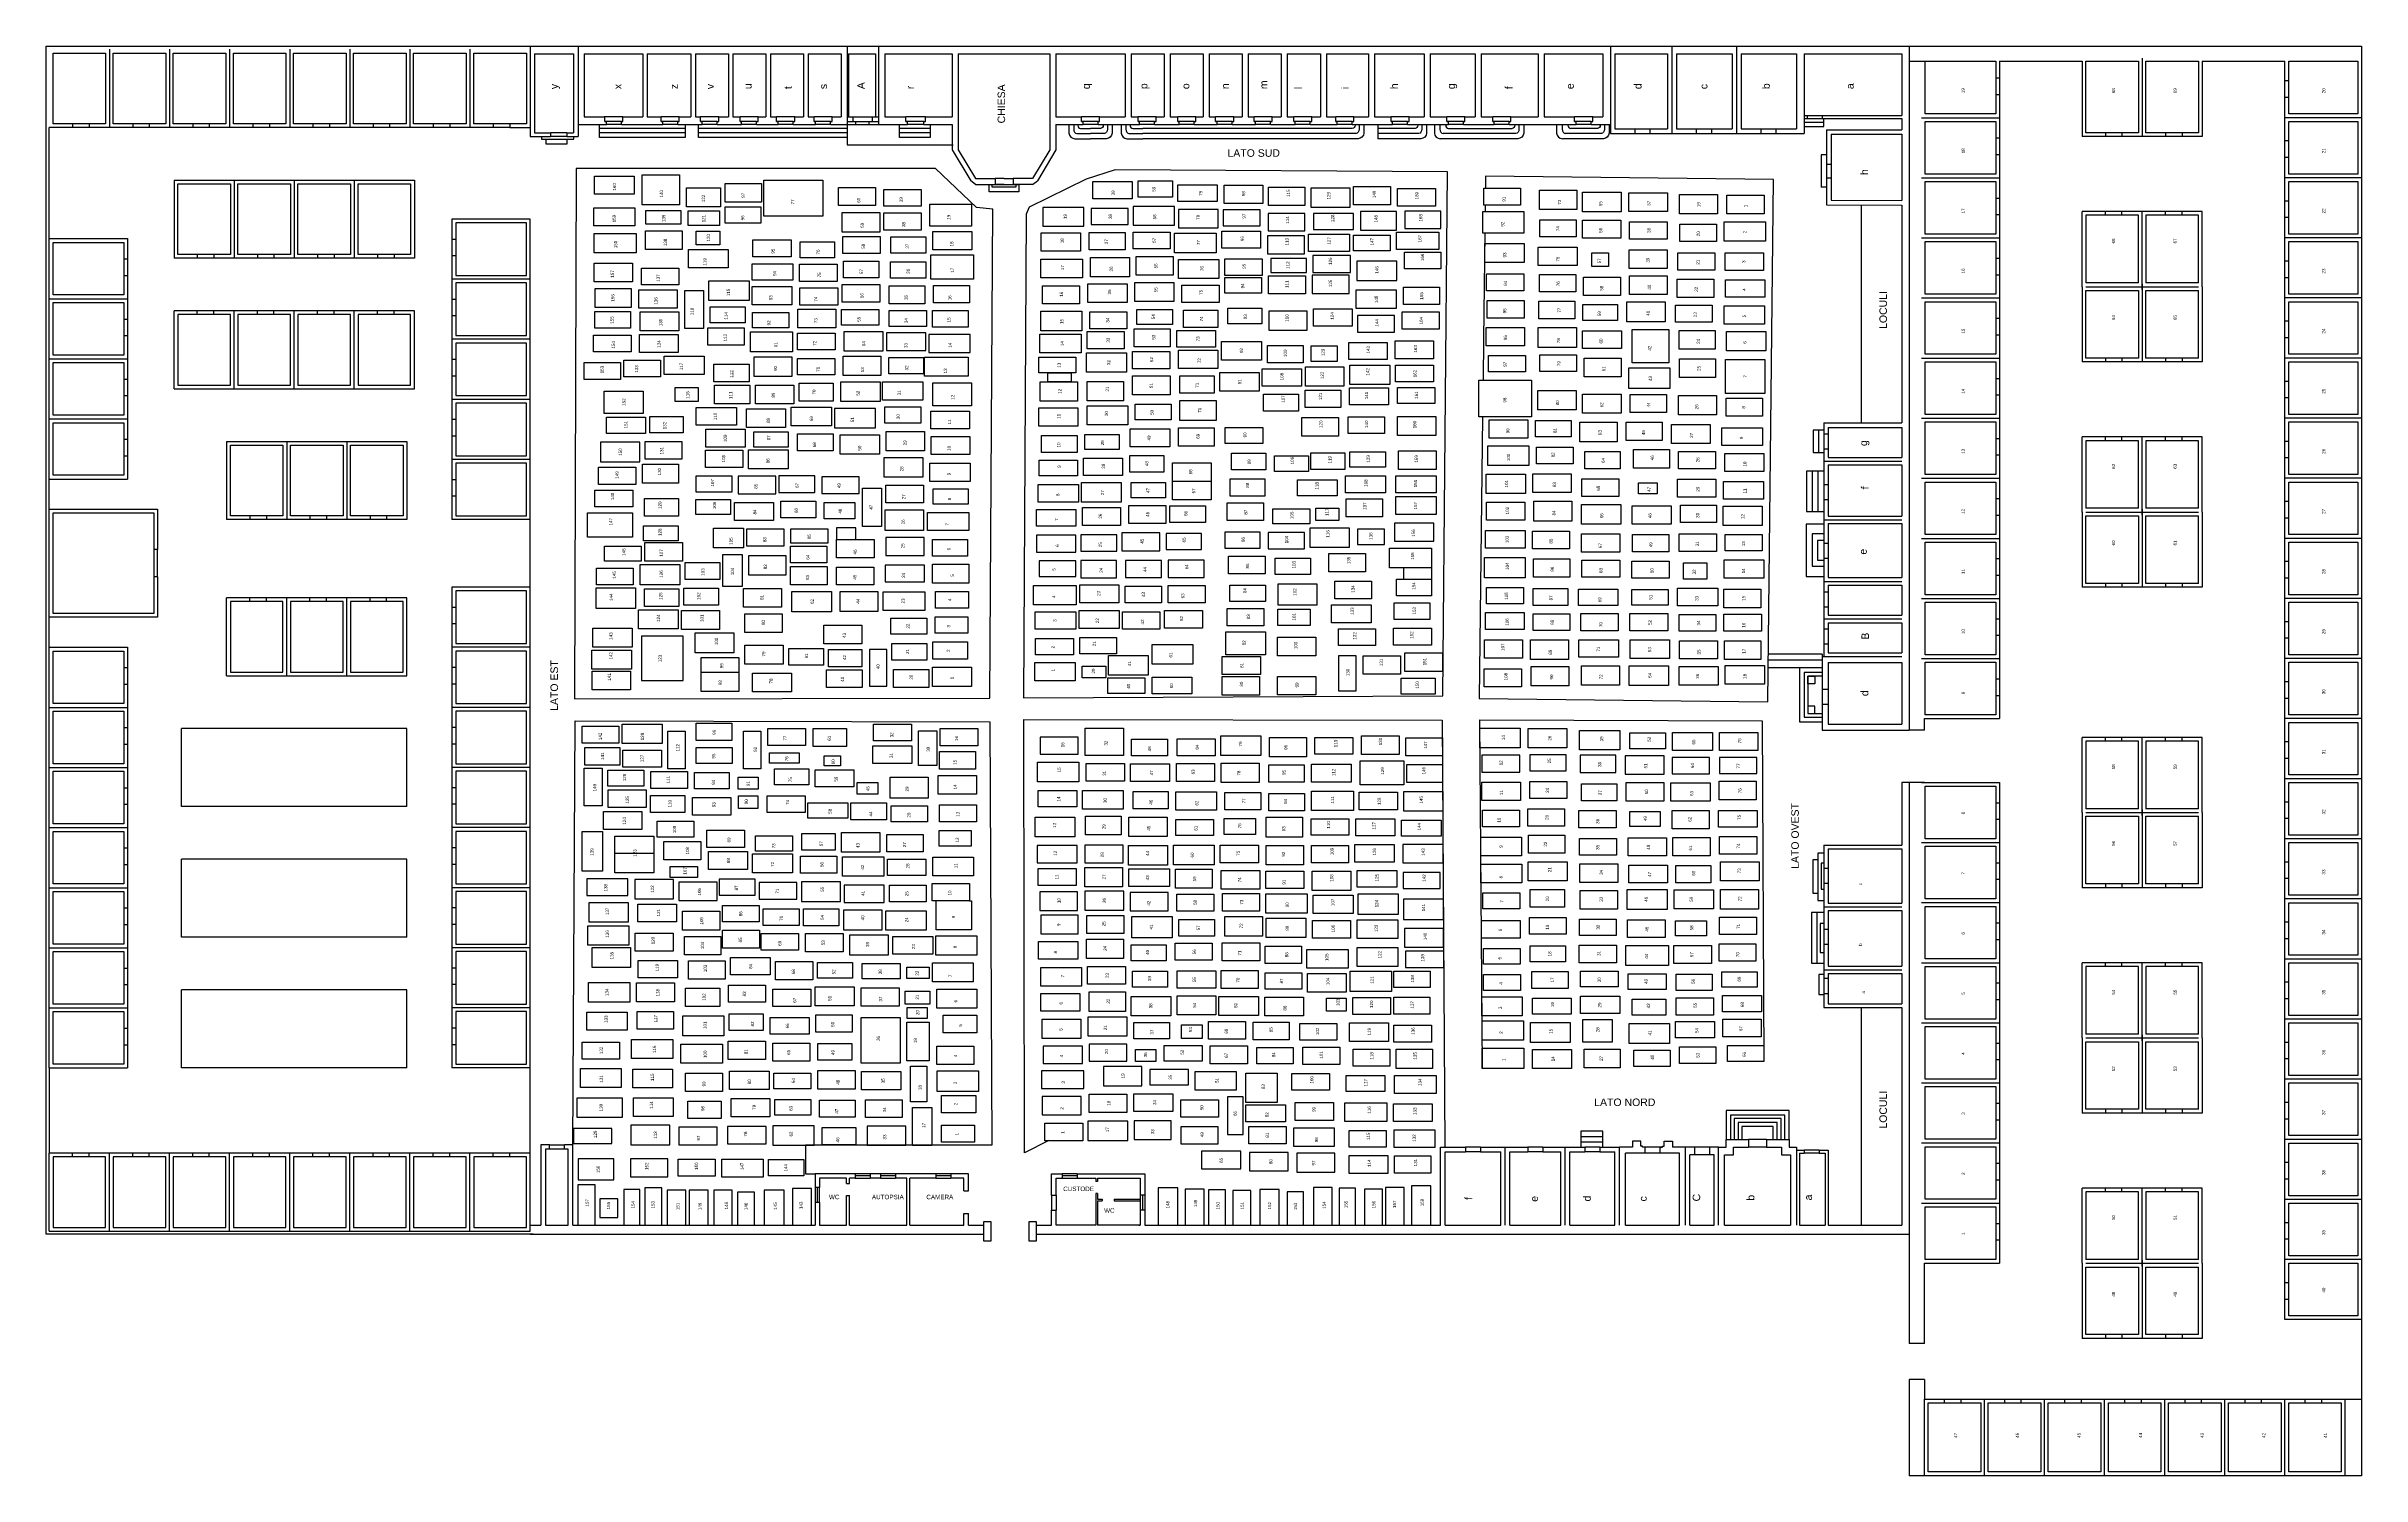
# Model space of a CAD drawing. Header units: millimetres. Extents: x 4085 to 4872, y 1447 to 1654.
# Drawn here: x 4084.9 to 4239, y 1558.6 to 1653.7 of the extents above; entities that cross this region are included whole.
import ezdxf

# ---------------------------------------------------------------- set-up
doc = ezdxf.new("R2010")
doc.units = ezdxf.units.MM
for name, color, linetype in [('01', 4, 'Continuous'), ('02', 3, 'Continuous'), ('04', 1, 'Continuous'), ('scritte', 6, 'Continuous')]:
    doc.layers.add(name, color=color, linetype=linetype)
doc.styles.get("Standard").update_dxf_attribs({"font": 'arial.ttf'})

# ---------------------------------------------------------------- blocks, each defined once
blk = doc.blocks.new('porta')
at = {"layer": '02', "color": 3}
for p, q in [((2556.69, 1439.22), (2555.49, 1439.22)), ((2556.59, 1438.92), (2555.59, 1438.92)), ((2556.59, 1438.72), (2555.59, 1438.72))]:
    blk.add_line(p, q, dxfattribs=at)
at = {"layer": '04'}
for p, q in [((2555.49, 1438.92), (2555.59, 1438.92)), ((2556.59, 1438.92), (2556.69, 1438.92))]:
    blk.add_line(p, q, dxfattribs=at)
for points in [[(2555.59, 1438.72), (2555.59, 1438.92), (2555.49, 1438.92), (2555.49, 1439.22)], [(2556.59, 1438.72), (2556.59, 1438.92), (2556.69, 1438.92), (2556.69, 1439.22)]]:
    blk.add_lwpolyline(points, dxfattribs=at)

msp = doc.modelspace()

# ---------------------------------------------------------------- linework, layer by layer
at = {"layer": '01'}
for p, q in [((4214.6236, 1651.6351), (4214.6236, 1650.5351)), ((4214.8736, 1651.6351), (4214.8736, 1650.5351)), ((4233.8736, 1650.3351), (4233.8736, 1651.4351)), ((4234.1236, 1650.3351), (4234.1236, 1651.4351)), ((4087.7236, 1648.5851), (4086.6236, 1648.5851)), ((4087.7236, 1648.3351), (4086.6236, 1648.3351)), ((4091.7236, 1648.5851), (4090.6236, 1648.5851)), ((4091.7236, 1648.3351), (4090.6236, 1648.3351)), ((4095.7236, 1648.5851), (4094.6236, 1648.5851)), ((4095.7236, 1648.3351), (4094.6236, 1648.3351)), ((4099.7236, 1648.5851), (4098.6236, 1648.5851)), ((4099.7236, 1648.3351), (4098.6236, 1648.3351)), ((4103.7236, 1648.5851), (4102.6236, 1648.5851)), ((4103.7236, 1648.3351), (4102.6236, 1648.3351)), ((4107.7236, 1648.5851), (4106.6236, 1648.5851)), ((4107.7236, 1648.3351), (4106.6236, 1648.3351)), ((4111.7236, 1648.5851), (4110.6236, 1648.5851)), ((4111.7236, 1648.3351), (4110.6236, 1648.3351)), ((4115.7236, 1648.5851), (4114.6236, 1648.5851)), ((4115.7236, 1648.3351), (4114.6236, 1648.3351)), ((4121.7039, 1647.6696), (4121.7039, 1648.5351)), ((4127.4039, 1648.2686), (4121.7039, 1648.2686)), ((4127.4039, 1647.9808), (4121.7039, 1647.9808)), ((4127.4039, 1647.6696), (4121.7039, 1647.6696)), ((4127.4039, 1648.5351), (4127.4039, 1647.6696)), ((4128.2735, 1647.6696), (4128.2735, 1648.5351)), ((4138.1736, 1648.2686), (4128.2735, 1648.2686)), ((4138.1736, 1647.9808), (4128.2735, 1647.9808)), ((4138.1736, 1647.6696), (4128.2735, 1647.6696)), ((4138.1736, 1648.5351), (4138.1736, 1647.18)), ((4141.6505, 1647.6696), (4141.6505, 1648.5351)), ((4143.7002, 1648.2686), (4141.6505, 1648.2686)), ((4143.7002, 1647.9808), (4141.6505, 1647.9808)), ((4143.7002, 1647.6696), (4141.6505, 1647.6696)), ((4143.7002, 1648.5351), (4143.7002, 1647.6696)), ((4152.9366, 1648.5351), (4152.9366, 1647.953)), ((4153.2531, 1648.5351), (4153.2531, 1648.2096)), ((4153.3226, 1647.5779), (4154.3763, 1647.5779)), ((4153.4539, 1647.925), (4154.3763, 1647.925)), ((4153.5268, 1648.5351), (4153.5268, 1648.4797)), ((4153.7057, 1648.2597), (4154.3763, 1648.2597)), ((4155.0468, 1648.2597), (4154.3763, 1648.2597)), ((4155.2987, 1647.925), (4154.3763, 1647.925)), ((4155.43, 1647.5779), (4154.3763, 1647.5779)), ((4155.2258, 1648.5351), (4155.2258, 1648.4797)), ((4155.4994, 1648.5351), (4155.4994, 1648.2096)), ((4155.8159, 1648.5351), (4155.8159, 1647.953)), ((4156.413, 1648.5351), (4156.413, 1647.953)), ((4156.7295, 1648.5351), (4156.7295, 1648.2096)), ((4156.7989, 1647.5779), (4157.8526, 1647.5779)), ((4156.9302, 1647.925), (4157.8526, 1647.925)), ((4157.0031, 1648.4797), (4157.0031, 1648.5351)), ((4157.1821, 1648.2597), (4157.8526, 1648.2597)), ((4171.7997, 1648.2597), (4157.8526, 1648.2597)), ((4172.0516, 1647.925), (4157.8526, 1647.925)), ((4172.1829, 1647.5779), (4157.8526, 1647.5779)), ((4171.9787, 1648.4791), (4171.9787, 1648.5351)), ((4172.2523, 1648.5351), (4172.2523, 1648.2096)), ((4172.5688, 1648.5351), (4172.5688, 1647.953)), ((4173.4992, 1648.5351), (4173.4992, 1647.5779)), ((4175.9743, 1648.2597), (4173.4992, 1648.2597)), ((4176.2262, 1647.925), (4173.4992, 1647.925)), ((4176.3575, 1647.5779), (4173.4992, 1647.5779)), ((4176.1533, 1648.4797), (4176.1533, 1648.5351)), ((4176.4269, 1648.5351), (4176.4269, 1648.2096)), ((4176.7434, 1648.5351), (4176.7434, 1647.953)), ((4177.2591, 1648.5351), (4177.2591, 1647.953)), ((4177.6355, 1648.5351), (4177.6355, 1648.2096)), ((4182.8191, 1647.5779), (4177.645, 1647.5779)), ((4182.6878, 1647.925), (4177.8362, 1647.925)), ((4178.0176, 1648.4797), (4178.0176, 1648.5351)), ((4178.1966, 1648.2597), (4182.3196, 1648.2597)), ((4182.3196, 1648.2597), (4182.4359, 1648.2597)), ((4182.6149, 1648.4797), (4182.6149, 1648.5351)), ((4182.8885, 1648.5351), (4182.8885, 1648.2096)), ((4183.205, 1648.5351), (4183.205, 1647.953)), ((4185.3943, 1648.5351), (4185.3943, 1647.953)), ((4185.7707, 1648.5351), (4185.7707, 1648.2096)), ((4188.5105, 1647.5779), (4185.7802, 1647.5779)), ((4188.3792, 1647.925), (4185.9714, 1647.925)), ((4186.1528, 1648.4797), (4186.1528, 1648.5351)), ((4188.1274, 1648.2597), (4186.3318, 1648.2597)), ((4188.3062, 1648.4752), (4188.3062, 1648.5351)), ((4188.5799, 1648.5351), (4188.5799, 1648.2096)), ((4188.8964, 1648.5351), (4188.8964, 1647.953)), ((4201.8736, 1648.6777), (4203.1736, 1648.6777)), ((4201.8736, 1648.3967), (4203.1736, 1648.3967)), ((4203.1736, 1648.3967), (4203.1736, 1648.9351)), ((4214.6236, 1647.6351), (4214.6236, 1646.5351)), ((4214.8736, 1647.6351), (4214.8736, 1646.5351)), ((4223.0236, 1647.9851), (4221.9236, 1647.9851)), ((4223.0236, 1647.7351), (4221.9236, 1647.7351)), ((4227.0236, 1647.9851), (4225.9236, 1647.9851)), ((4227.0236, 1647.7351), (4225.9236, 1647.7351)), ((4233.8736, 1646.3351), (4233.8736, 1647.4351)), ((4234.1236, 1646.3351), (4234.1236, 1647.4351)), ((4138.1736, 1647.18), (4145.239, 1647.18)), ((4203.3655, 1646.51), (4203.003, 1646.51)), ((4203.003, 1646.51), (4203.003, 1644.3602)), ((4120.1347, 1645.6015), (4120.0192, 1610.3115)), ((4144.0492, 1645.5967), (4120.1347, 1645.6015)), ((4146.7947, 1643.0098), (4144.0492, 1645.5967)), ((4154.0792, 1644.8986), (4150.288, 1643.0232)), ((4156.0246, 1645.5101), (4154.0792, 1644.8986)), ((4178.1248, 1645.3758), (4156.0246, 1645.5101)), ((4177.8332, 1610.5053), (4178.1248, 1645.3758)), ((4203.3655, 1644.3602), (4203.003, 1644.3602)), ((4147.8733, 1642.8922), (4146.7947, 1643.0098)), ((4147.6684, 1610.3514), (4147.8733, 1642.8922)), ((4150.288, 1643.0232), (4150.0825, 1642.5561)), ((4214.6236, 1643.6351), (4214.6236, 1642.5351)), ((4214.8736, 1643.6351), (4214.8736, 1642.5351)), ((4233.8736, 1642.3351), (4233.8736, 1643.4351)), ((4234.1236, 1642.3351), (4234.1236, 1643.4351)), ((4150.0825, 1642.5561), (4149.9075, 1610.3622)), ((4223.0236, 1642.7351), (4221.9236, 1642.7351)), ((4223.0236, 1642.4851), (4221.9236, 1642.4851)), ((4227.0236, 1642.7351), (4225.9236, 1642.7351)), ((4227.0236, 1642.4851), (4225.9236, 1642.4851)), ((4096.0236, 1639.8851), (4094.9236, 1639.8851)), ((4100.0236, 1639.8851), (4098.9236, 1639.8851)), ((4104.0236, 1639.8851), (4102.9236, 1639.8851)), ((4108.0236, 1639.8851), (4106.9236, 1639.8851)), ((4111.8736, 1640.8851), (4111.8736, 1639.7851)), ((4112.1236, 1640.8851), (4112.1236, 1639.7851)), ((4090.0236, 1639.5851), (4090.0236, 1638.4851)), ((4090.2736, 1639.5851), (4090.2736, 1638.4851)), ((4096.0236, 1639.6351), (4094.9236, 1639.6351)), ((4100.0236, 1639.6351), (4098.9236, 1639.6351)), ((4104.0236, 1639.6351), (4102.9236, 1639.6351)), ((4108.0236, 1639.6351), (4106.9236, 1639.6351)), ((4214.6236, 1639.6351), (4214.6236, 1638.5351)), ((4214.8736, 1639.6351), (4214.8736, 1638.5351)), ((4233.8736, 1638.3351), (4233.8736, 1639.4351)), ((4234.1236, 1638.3351), (4234.1236, 1639.4351)), ((4111.8736, 1636.8851), (4111.8736, 1635.7851)), ((4112.1236, 1636.8851), (4112.1236, 1635.7851)), ((4090.0236, 1635.5851), (4090.0236, 1634.4851)), ((4090.2736, 1635.5851), (4090.2736, 1634.4851)), ((4096.0236, 1636.1299), (4094.9236, 1636.1299)), ((4096.0236, 1635.8799), (4094.9236, 1635.8799)), ((4100.0236, 1636.1299), (4098.9236, 1636.1299)), ((4100.0236, 1635.8799), (4098.9236, 1635.8799)), ((4104.0236, 1636.1299), (4102.9236, 1636.1299)), ((4104.0236, 1635.8799), (4102.9236, 1635.8799)), ((4108.0236, 1636.1299), (4106.9236, 1636.1299)), ((4108.0236, 1635.8799), (4106.9236, 1635.8799)), ((4214.6236, 1635.6351), (4214.6236, 1634.5351)), ((4214.8736, 1635.6351), (4214.8736, 1634.5351)), ((4233.8736, 1634.3351), (4233.8736, 1635.4351)), ((4234.1236, 1634.3351), (4234.1236, 1635.4351)), ((4111.8736, 1632.8851), (4111.8736, 1631.7851)), ((4112.1236, 1632.8851), (4112.1236, 1631.7851)), ((4223.0236, 1632.9851), (4221.9236, 1632.9851)), ((4223.0236, 1632.7351), (4221.9236, 1632.7351)), ((4227.0236, 1632.9851), (4225.9236, 1632.9851)), ((4227.0236, 1632.7351), (4225.9236, 1632.7351)), ((4090.0236, 1631.5851), (4090.0236, 1630.4851)), ((4090.2736, 1631.5851), (4090.2736, 1630.4851)), ((4214.6236, 1631.6351), (4214.6236, 1630.5351)), ((4214.8736, 1631.6351), (4214.8736, 1630.5351)), ((4233.8736, 1630.3351), (4233.8736, 1631.4351)), ((4234.1236, 1630.3351), (4234.1236, 1631.4351)), ((4090.0236, 1627.5851), (4090.0236, 1626.4851)), ((4090.2736, 1627.5851), (4090.2736, 1626.4851)), ((4111.8736, 1628.8851), (4111.8736, 1627.7851)), ((4112.1236, 1628.8851), (4112.1236, 1627.7851)), ((4203.1736, 1628.1769), (4202.4736, 1628.1769)), ((4202.4736, 1628.1769), (4202.4736, 1626.7088)), ((4202.8236, 1628.1769), (4202.8236, 1626.7088)), ((4203.1736, 1627.9382), (4203.1736, 1626.9382)), ((4203.4736, 1627.9382), (4203.4736, 1626.9382)), ((4214.6236, 1627.6351), (4214.6236, 1626.5351)), ((4214.8736, 1627.6351), (4214.8736, 1626.5351)), ((4223.0236, 1627.7351), (4221.9236, 1627.7351)), ((4223.0236, 1627.4851), (4221.9236, 1627.4851)), ((4227.0236, 1627.7351), (4225.9236, 1627.7351)), ((4227.0236, 1627.4851), (4225.9236, 1627.4851)), ((4233.8736, 1626.3351), (4233.8736, 1627.4351)), ((4234.1236, 1626.3351), (4234.1236, 1627.4351)), ((4202.4736, 1626.7088), (4203.1736, 1626.7088)), ((4111.8736, 1624.8851), (4111.8736, 1623.7851)), ((4112.1236, 1624.8851), (4112.1236, 1623.7851)), ((4203.1736, 1625.4476), (4202.0338, 1625.4476)), ((4202.0338, 1625.4476), (4202.0338, 1622.7673)), ((4202.4138, 1625.4476), (4202.4138, 1622.7673)), ((4202.7937, 1625.4476), (4202.7937, 1622.7673)), ((4203.1736, 1624.5635), (4203.1736, 1623.5635)), ((4203.4736, 1624.5635), (4203.4736, 1623.5635)), ((4202.0338, 1622.7673), (4203.1736, 1622.7673)), ((4214.6236, 1623.6351), (4214.6236, 1622.5351)), ((4214.8736, 1623.6351), (4214.8736, 1622.5351)), ((4233.8736, 1622.3351), (4233.8736, 1623.4351)), ((4234.1236, 1622.3351), (4234.1236, 1623.4351)), ((4099.5236, 1622.4851), (4098.4236, 1622.4851)), ((4099.5236, 1622.2351), (4098.4236, 1622.2351)), ((4103.5236, 1622.4851), (4102.4236, 1622.4851)), ((4103.5236, 1622.2351), (4102.4236, 1622.2351)), ((4107.5236, 1622.4851), (4106.4236, 1622.4851)), ((4107.5236, 1622.2351), (4106.4236, 1622.2351)), ((4203.1736, 1621.9385), (4202.0074, 1621.9385)), ((4202.0074, 1621.9385), (4202.0074, 1618.4385)), ((4203.1736, 1621.2867), (4202.4137, 1621.2867)), ((4202.4137, 1621.2867), (4202.4137, 1619.126)), ((4092.0236, 1620.2351), (4092.0236, 1618.4351)), ((4092.2736, 1618.4351), (4092.2736, 1620.2351)), ((4203.1736, 1620.8334), (4202.7614, 1620.8334)), ((4202.7614, 1620.8334), (4202.7614, 1619.534)), ((4203.1736, 1620.6697), (4203.1736, 1619.6697)), ((4203.4736, 1620.6697), (4203.4736, 1619.6697)), ((4202.0074, 1618.4385), (4203.1736, 1618.4385)), ((4202.4137, 1619.126), (4203.1736, 1619.126)), ((4202.7614, 1619.534), (4203.1736, 1619.534)), ((4214.6236, 1619.6351), (4214.6236, 1618.5351)), ((4214.8736, 1619.6351), (4214.8736, 1618.5351)), ((4233.8736, 1618.3351), (4233.8736, 1619.4351)), ((4234.1236, 1618.3351), (4234.1236, 1619.4351)), ((4099.5236, 1617.0351), (4098.4236, 1617.0351)), ((4099.5236, 1616.7851), (4098.4236, 1616.7851)), ((4103.5236, 1617.0351), (4102.4236, 1617.0351)), ((4103.5236, 1616.7851), (4102.4236, 1616.7851)), ((4107.5236, 1617.0351), (4106.4236, 1617.0351)), ((4107.5236, 1616.7851), (4106.4236, 1616.7851)), ((4203.1736, 1617.4167), (4203.1736, 1616.4167)), ((4203.4736, 1617.4167), (4203.4736, 1616.4167)), ((4223.0236, 1617.9851), (4221.9236, 1617.9851)), ((4223.0236, 1617.7351), (4221.9236, 1617.7351)), ((4227.0236, 1617.9851), (4225.9236, 1617.9851)), ((4227.0236, 1617.7351), (4225.9236, 1617.7351)), ((4111.8736, 1616.3851), (4111.8736, 1615.2851)), ((4112.1236, 1616.3851), (4112.1236, 1615.2851)), ((4214.6236, 1615.6351), (4214.6236, 1614.5351)), ((4214.8736, 1615.6351), (4214.8736, 1614.5351)), ((4233.8736, 1614.3351), (4233.8736, 1615.4351)), ((4234.1236, 1614.3351), (4234.1236, 1615.4351)), ((4203.1736, 1614.962), (4203.1736, 1613.962)), ((4203.4736, 1614.962), (4203.4736, 1613.962)), ((4090.0236, 1612.3851), (4090.0236, 1611.2851)), ((4090.2736, 1612.3851), (4090.2736, 1611.2851)), ((4111.8736, 1612.3851), (4111.8736, 1611.2851)), ((4112.1236, 1612.3851), (4112.1236, 1611.2851)), ((4203.0736, 1613.2699), (4199.4736, 1613.2699)), ((4203.0736, 1612.8699), (4199.4736, 1612.8699)), ((4203.0736, 1612.3699), (4199.4736, 1612.3699)), ((4203.0736, 1613.2699), (4203.0736, 1613.1199)), ((4149.9075, 1610.3622), (4177.8332, 1610.5053)), ((4203.0736, 1610.9505), (4203.0736, 1609.9505)), ((4203.4736, 1610.9505), (4203.4736, 1609.9505)), ((4214.6236, 1611.6351), (4214.6236, 1610.5351)), ((4214.8736, 1611.6351), (4214.8736, 1610.5351)), ((4233.8736, 1610.3351), (4233.8736, 1611.4351)), ((4234.1236, 1610.3351), (4234.1236, 1611.4351)), ((4120.0192, 1610.3115), (4147.6684, 1610.3514)), ((4149.982, 1580.0955), (4149.9389, 1608.9379)), ((4149.9389, 1608.9379), (4177.7827, 1608.8776)), ((4180.2928, 1608.8966), (4199.0845, 1608.8332)), ((4180.4564, 1585.7318), (4180.2928, 1608.8966)), ((4090.0236, 1608.3851), (4090.0236, 1607.2851)), ((4090.2736, 1608.3851), (4090.2736, 1607.2851)), ((4111.8736, 1608.3851), (4111.8736, 1607.2851)), ((4112.1236, 1608.3851), (4112.1236, 1607.2851)), ((4119.9232, 1580.4532), (4120.0748, 1608.8392)), ((4120.0748, 1608.8392), (4147.6725, 1608.7648)), ((4147.6725, 1608.7648), (4147.8134, 1580.601)), ((4177.7827, 1608.8776), (4177.9653, 1580.4639)), ((4199.0845, 1608.8332), (4199.1822, 1586.164)), ((4223.0236, 1607.7351), (4221.9236, 1607.7351)), ((4223.0236, 1607.4851), (4221.9236, 1607.4851)), ((4227.0236, 1607.7351), (4225.9236, 1607.7351)), ((4227.0236, 1607.4851), (4225.9236, 1607.4851)), ((4233.8736, 1606.3351), (4233.8736, 1607.4351)), ((4234.1236, 1606.3351), (4234.1236, 1607.4351)), ((4090.0236, 1604.3851), (4090.0236, 1603.2851)), ((4090.2736, 1604.3851), (4090.2736, 1603.2851)), ((4111.8736, 1604.3851), (4111.8736, 1603.2851)), ((4112.1236, 1604.3851), (4112.1236, 1603.2851)), ((4214.6321, 1603.393), (4214.6321, 1602.293)), ((4214.8821, 1603.393), (4214.8821, 1602.293)), ((4233.8736, 1602.3351), (4233.8736, 1603.4351)), ((4234.1236, 1602.3351), (4234.1236, 1603.4351)), ((4090.0236, 1600.3851), (4090.0236, 1599.2851)), ((4090.2736, 1600.3851), (4090.2736, 1599.2851)), ((4111.8736, 1600.3851), (4111.8736, 1599.2851)), ((4112.1236, 1600.3851), (4112.1236, 1599.2851)), ((4203.1736, 1600.0254), (4202.7929, 1600.0254)), ((4202.7929, 1600.0254), (4202.7929, 1596.8817)), ((4202.7929, 1599.5952), (4202.4407, 1599.5952)), ((4202.4407, 1599.5952), (4202.4407, 1597.3617)), ((4203.1736, 1599.3656), (4203.013, 1599.3656)), ((4203.013, 1599.3656), (4203.013, 1597.6257)), ((4203.1736, 1599.0328), (4203.1736, 1598.0328)), ((4203.4736, 1599.0328), (4203.4736, 1598.0328)), ((4214.6321, 1599.393), (4214.6321, 1598.293)), ((4214.8821, 1599.393), (4214.8821, 1598.293)), ((4233.8736, 1598.3351), (4233.8736, 1599.4351)), ((4234.1236, 1598.3351), (4234.1236, 1599.4351)), ((4202.4407, 1597.3617), (4202.7929, 1597.3617)), ((4202.7929, 1596.8817), (4203.1736, 1596.8817)), ((4203.013, 1597.6257), (4203.1736, 1597.6257)), ((4223.0236, 1597.9851), (4221.9236, 1597.9851)), ((4223.0236, 1597.7351), (4221.9236, 1597.7351)), ((4227.0236, 1597.9851), (4225.9236, 1597.9851)), ((4227.0236, 1597.7351), (4225.9236, 1597.7351)), ((4090.0236, 1596.3851), (4090.0236, 1595.2851)), ((4090.2736, 1596.3851), (4090.2736, 1595.2851)), ((4111.8736, 1596.3851), (4111.8736, 1595.2851)), ((4112.1236, 1596.3851), (4112.1236, 1595.2851)), ((4203.1736, 1596.0903), (4202.3658, 1596.0903)), ((4202.3658, 1596.0903), (4202.3658, 1592.7145)), ((4202.7105, 1596.0903), (4202.7105, 1592.7145)), ((4203.1736, 1595.3534), (4202.9468, 1595.3534)), ((4202.9468, 1595.3534), (4202.9468, 1593.4281)), ((4214.6321, 1595.393), (4214.6321, 1594.293)), ((4214.8821, 1595.393), (4214.8821, 1594.293)), ((4233.8736, 1594.3351), (4233.8736, 1595.4351)), ((4234.1236, 1594.3351), (4234.1236, 1595.4351)), ((4203.1736, 1594.9755), (4203.1736, 1593.9755)), ((4203.4736, 1594.9755), (4203.4736, 1593.9755)), ((4090.0236, 1592.3851), (4090.0236, 1591.2851)), ((4090.2736, 1592.3851), (4090.2736, 1591.2851)), ((4111.8736, 1592.3851), (4111.8736, 1591.2851)), ((4112.1236, 1592.3851), (4112.1236, 1591.2851)), ((4202.3658, 1592.7145), (4203.1736, 1592.7145)), ((4203.1736, 1591.9614), (4202.8514, 1591.9614)), ((4202.8514, 1591.9614), (4202.8514, 1590.6236)), ((4202.9468, 1593.4281), (4203.1736, 1593.4281)), ((4223.0236, 1592.7351), (4221.9236, 1592.7351)), ((4223.0236, 1592.4851), (4221.9236, 1592.4851)), ((4227.0236, 1592.7351), (4225.9236, 1592.7351)), ((4227.0236, 1592.4851), (4225.9236, 1592.4851)), ((4202.8514, 1590.6236), (4203.1736, 1590.6236)), ((4203.1736, 1591.7024), (4203.1736, 1590.7024)), ((4203.4736, 1591.7024), (4203.4736, 1590.7024)), ((4214.6321, 1591.393), (4214.6321, 1590.293)), ((4214.8821, 1591.393), (4214.8821, 1590.293)), ((4233.8736, 1590.3351), (4233.8736, 1591.4351)), ((4234.1236, 1590.3351), (4234.1236, 1591.4351)), ((4090.0236, 1588.3851), (4090.0236, 1587.2851)), ((4090.2736, 1588.3851), (4090.2736, 1587.2851)), ((4111.8736, 1588.3851), (4111.8736, 1587.2851)), ((4112.1236, 1588.3851), (4112.1236, 1587.2851)), ((4214.6321, 1587.393), (4214.6321, 1586.293)), ((4214.8821, 1587.393), (4214.8821, 1586.293)), ((4233.8736, 1586.3351), (4233.8736, 1587.4351)), ((4234.1236, 1586.3351), (4234.1236, 1587.4351)), ((4214.6321, 1583.393), (4214.6321, 1582.293)), ((4214.8821, 1583.393), (4214.8821, 1582.293)), ((4223.0236, 1582.9851), (4221.9236, 1582.9851)), ((4223.0236, 1582.7351), (4221.9236, 1582.7351)), ((4227.0236, 1582.9851), (4225.9236, 1582.9851)), ((4227.0236, 1582.7351), (4225.9236, 1582.7351)), ((4233.8736, 1582.3351), (4233.8736, 1583.4351)), ((4234.1236, 1582.3351), (4234.1236, 1583.4351)), ((4188.4735, 1581.5293), (4187.0075, 1581.5293)), ((4187.0075, 1581.5293), (4187.0075, 1580.4639)), ((4188.4735, 1580.4639), (4188.4735, 1581.5293)), ((4087.7236, 1580.0639), (4086.6236, 1580.0639)), ((4087.7236, 1579.8139), (4086.6236, 1579.8139)), ((4091.7236, 1580.0639), (4090.6236, 1580.0639)), ((4091.7236, 1579.8139), (4090.6236, 1579.8139)), ((4095.7236, 1580.0639), (4094.6236, 1580.0639)), ((4095.7236, 1579.8139), (4094.6236, 1579.8139)), ((4099.7236, 1580.0639), (4098.6236, 1580.0639)), ((4099.7236, 1579.8139), (4098.6236, 1579.8139)), ((4103.7236, 1580.0639), (4102.6236, 1580.0639)), ((4103.7236, 1579.8139), (4102.6236, 1579.8139)), ((4107.7236, 1580.0639), (4106.6236, 1580.0639)), ((4107.7236, 1579.8139), (4106.6236, 1579.8139)), ((4111.7236, 1580.0639), (4110.6236, 1580.0639)), ((4111.7236, 1579.8139), (4110.6236, 1579.8139)), ((4115.7236, 1580.0639), (4114.6236, 1580.0639)), ((4115.7236, 1579.8139), (4114.6236, 1579.8139)), ((4118.3568, 1580.6293), (4119.3568, 1580.6293)), ((4119.3568, 1580.3293), (4118.3568, 1580.3293)), ((4147.8134, 1580.601), (4135.3971, 1580.5883)), ((4135.3971, 1580.5883), (4135.3991, 1578.6974)), ((4151.6061, 1580.9012), (4149.982, 1580.0955)), ((4180.3236, 1580.4639), (4179.3236, 1580.4639)), ((4180.3236, 1580.1639), (4179.3236, 1580.1639)), ((4184.4736, 1580.4639), (4183.4736, 1580.4639)), ((4184.4736, 1580.1639), (4183.4736, 1580.1639)), ((4188.4735, 1581.1441), (4187.0075, 1581.1441)), ((4188.4735, 1580.7945), (4187.0075, 1580.7945)), ((4188.2736, 1580.4639), (4187.2736, 1580.4639)), ((4188.2736, 1580.1639), (4187.2736, 1580.1639)), ((4192.2736, 1580.4639), (4191.2736, 1580.4639)), ((4192.2736, 1580.0639), (4191.2736, 1580.0639)), ((4195.5736, 1580.4639), (4194.5736, 1580.4639)), ((4195.5736, 1579.9639), (4194.5736, 1579.9639)), ((4199.3736, 1580.9639), (4198.1736, 1580.9639)), ((4199.3736, 1580.4639), (4198.1736, 1580.4639)), ((4202.8736, 1580.2639), (4201.8736, 1580.2639)), ((4202.8736, 1580.0639), (4201.8736, 1580.0639)), ((4135.3991, 1578.6974), (4136.0443, 1578.6973)), ((4139.7192, 1578.6973), (4138.7192, 1578.6973)), ((4139.7192, 1578.5473), (4138.7192, 1578.5499)), ((4138.7192, 1578.3973), (4139.7192, 1578.3973)), ((4141.3888, 1578.6973), (4140.3888, 1578.6973)), ((4141.3888, 1578.5473), (4140.3888, 1578.5499)), ((4140.3888, 1578.3973), (4141.3888, 1578.3973)), ((4145.0801, 1578.6973), (4144.0801, 1578.6973)), ((4145.0801, 1578.5473), (4144.0801, 1578.5499)), ((4144.0801, 1578.3973), (4145.0801, 1578.3973)), ((4153.4857, 1578.6973), (4152.4857, 1578.6973)), ((4153.4857, 1578.5473), (4152.4857, 1578.5499)), ((4152.4857, 1578.3973), (4153.4857, 1578.3973)), ((4214.6321, 1579.393), (4214.6321, 1578.293)), ((4214.8821, 1579.393), (4214.8821, 1578.293)), ((4233.8736, 1578.3351), (4233.8736, 1579.4351)), ((4234.1236, 1578.3351), (4234.1236, 1579.4351)), ((4136.0443, 1577.7788), (4136.0443, 1576.7788)), ((4136.1943, 1576.7788), (4136.1969, 1577.7788)), ((4136.3443, 1576.7788), (4136.3443, 1577.7788)), ((4151.7856, 1577.2729), (4151.7856, 1576.2729)), ((4152.0856, 1577.2729), (4152.0856, 1576.2729)), ((4157.6837, 1577.2729), (4157.6837, 1576.2729)), ((4157.8337, 1577.2729), (4157.8337, 1576.2729)), ((4157.9837, 1577.2729), (4157.9837, 1576.2729)), ((4223.0236, 1577.7351), (4221.9236, 1577.7351)), ((4223.0236, 1577.4851), (4221.9236, 1577.4851)), ((4227.0236, 1577.7351), (4225.9236, 1577.7351)), ((4227.0236, 1577.4851), (4225.9236, 1577.4851)), ((4214.6321, 1575.393), (4214.6321, 1574.293)), ((4214.8821, 1575.393), (4214.8821, 1574.293)), ((4233.8736, 1574.3351), (4233.8736, 1575.4351)), ((4234.1236, 1574.3351), (4234.1236, 1575.4351)), ((4233.8736, 1570.3351), (4233.8736, 1571.4351)), ((4234.1236, 1570.3351), (4234.1236, 1571.4351)), ((4223.0236, 1567.9851), (4221.9236, 1567.9851)), ((4223.0236, 1567.7351), (4221.9236, 1567.7351)), ((4227.0236, 1567.9851), (4225.9236, 1567.9851)), ((4227.0236, 1567.7351), (4225.9236, 1567.7351)), ((4211.2236, 1563.6977), (4212.3236, 1563.6977)), ((4211.2236, 1563.4477), (4212.3236, 1563.4477)), ((4215.2236, 1563.6977), (4216.3236, 1563.6977)), ((4215.2236, 1563.4477), (4216.3236, 1563.4477)), ((4219.2236, 1563.6977), (4220.3236, 1563.6977)), ((4219.2236, 1563.4477), (4220.3236, 1563.4477)), ((4223.2236, 1563.6977), (4224.3236, 1563.6977)), ((4223.2236, 1563.4477), (4224.3236, 1563.4477)), ((4227.2236, 1563.6977), (4228.3236, 1563.6977)), ((4227.2236, 1563.4477), (4228.3236, 1563.4477)), ((4231.2236, 1563.6977), (4232.3236, 1563.6977)), ((4231.2236, 1563.4477), (4232.3236, 1563.4477)), ((4235.2236, 1563.6977), (4236.3236, 1563.6977)), ((4235.2236, 1563.4477), (4236.3236, 1563.4477))]:
    msp.add_line(p, q, dxfattribs=at)
for points in [[(4117.839, 1647.7351), (4117.839, 1647.5641), (4119.986, 1647.5641), (4119.986, 1647.7351)], [(4118.1123, 1647.5641), (4118.1123, 1647.2434), (4119.5384, 1647.2434), (4119.5384, 1647.5641)], [(4199.8397, 1644.869), (4180.6673, 1645.0864), (4180.6576, 1644.3037)], [(4199.4646, 1610.1143), (4199.8397, 1644.869)], [(4180.6433, 1643.1628), (4180.6379, 1642.7294)], [(4180.6201, 1641.2966), (4180.5321, 1634.24), (4180.4982, 1631.5205)], [(4180.4676, 1629.0706), (4180.2338, 1610.3218), (4199.4646, 1610.1143)], [(4203.0736, 1612.3699), (4201.5736, 1612.3699), (4201.5736, 1608.7699), (4203.0736, 1608.7699)], [(4203.0736, 1612.0625), (4201.8811, 1612.0625), (4201.8811, 1609.0773), (4203.0736, 1609.0773)], [(4203.0736, 1611.8165), (4202.127, 1611.8165), (4202.127, 1609.3233), (4203.0736, 1609.3233)], [(4200.8736, 1580.9639), (4200.8736, 1582.8974), (4196.6736, 1582.8974), (4196.6736, 1580.9639)], [(4200.5792, 1580.9639), (4200.5792, 1582.603), (4196.968, 1582.603), (4196.968, 1580.9639)], [(4200.3422, 1580.9639), (4200.3422, 1582.366), (4197.2051, 1582.366), (4197.2051, 1580.9639)], [(4200.074, 1580.9639), (4200.074, 1582.0978), (4197.4733, 1582.0978), (4197.4733, 1580.9639)], [(4199.8136, 1580.9639), (4199.8136, 1581.8374), (4197.7336, 1581.8374), (4197.7336, 1580.9639)]]:
    msp.add_lwpolyline(points, dxfattribs=at)
for points in [[(4147.627, 1644.5351), (4149.5954, 1644.5351), (4149.5954, 1644.0427), (4147.627, 1644.0427)], [(4147.8345, 1644.5351), (4149.4035, 1644.5351), (4149.4035, 1644.3511), (4147.8345, 1644.3511)]]:
    msp.add_lwpolyline(points, close=True, dxfattribs=at)
for points in [[(4152.9366, 1647.953), (4152.9366, 1647.7736), (4153.1432, 1647.5779), (4153.3226, 1647.5779)], [(4153.2531, 1648.2096), (4153.2531, 1648.0935), (4153.3378, 1647.925), (4153.4539, 1647.925)], [(4153.5268, 1648.4797), (4153.5268, 1648.3852), (4153.6112, 1648.2597), (4153.7057, 1648.2597)], [(4155.2258, 1648.4797), (4155.2258, 1648.3852), (4155.1414, 1648.2597), (4155.0468, 1648.2597)], [(4155.4994, 1648.2096), (4155.4994, 1648.0935), (4155.4148, 1647.925), (4155.2987, 1647.925)], [(4155.8159, 1647.953), (4155.8159, 1647.7736), (4155.6094, 1647.5779), (4155.43, 1647.5779)], [(4156.413, 1647.953), (4156.413, 1647.7736), (4156.6195, 1647.5779), (4156.7989, 1647.5779)], [(4156.7295, 1648.2096), (4156.7295, 1648.0935), (4156.8141, 1647.925), (4156.9302, 1647.925)], [(4157.0031, 1648.4797), (4157.0031, 1648.3852), (4157.0875, 1648.2597), (4157.1821, 1648.2597)], [(4171.9787, 1648.4797), (4171.9787, 1648.3852), (4171.8942, 1648.2597), (4171.7997, 1648.2597)], [(4172.2523, 1648.2096), (4172.2523, 1648.0935), (4172.1677, 1647.925), (4172.0516, 1647.925)], [(4172.5688, 1647.953), (4172.5688, 1647.7736), (4172.3623, 1647.5779), (4172.1829, 1647.5779)], [(4176.1533, 1648.4797), (4176.1533, 1648.3852), (4176.0689, 1648.2597), (4175.9743, 1648.2597)], [(4176.4269, 1648.2096), (4176.4269, 1648.0935), (4176.3423, 1647.925), (4176.2262, 1647.925)], [(4176.7434, 1647.953), (4176.7434, 1647.7736), (4176.5369, 1647.5779), (4176.3575, 1647.5779)], [(4177.2591, 1647.953), (4177.2591, 1647.7736), (4177.4656, 1647.5779), (4177.645, 1647.5779)], [(4177.6355, 1648.2096), (4177.6355, 1648.0935), (4177.7201, 1647.925), (4177.8362, 1647.925)], [(4178.0176, 1648.4797), (4178.0176, 1648.3852), (4178.102, 1648.2597), (4178.1966, 1648.2597)], [(4182.6149, 1648.4797), (4182.6149, 1648.3852), (4182.5305, 1648.2597), (4182.4359, 1648.2597)], [(4182.8885, 1648.2096), (4182.8885, 1648.0935), (4182.8039, 1647.925), (4182.6878, 1647.925)], [(4183.205, 1647.953), (4183.205, 1647.7736), (4182.9985, 1647.5779), (4182.8191, 1647.5779)], [(4185.3943, 1647.953), (4185.3943, 1647.7736), (4185.6008, 1647.5779), (4185.7802, 1647.5779)], [(4185.7707, 1648.2096), (4185.7707, 1648.0935), (4185.8553, 1647.925), (4185.9714, 1647.925)], [(4186.1528, 1648.4797), (4186.1528, 1648.3852), (4186.2372, 1648.2597), (4186.3318, 1648.2597)], [(4188.3063, 1648.4797), (4188.3063, 1648.3852), (4188.2219, 1648.2597), (4188.1274, 1648.2597)], [(4188.5799, 1648.2096), (4188.5799, 1648.0935), (4188.4953, 1647.925), (4188.3792, 1647.925)], [(4188.8964, 1647.953), (4188.8964, 1647.7736), (4188.6899, 1647.5779), (4188.5105, 1647.5779)]]:
    msp.add_open_spline(points, degree=3, dxfattribs=at)
for p in [(4202.4138, 1625.4476), (4202.7937, 1625.4476)]:
    msp.add_point(p, dxfattribs=at)
at = {"layer": '02'}
for p, q in [((4117.0736, 1653.7351), (4117.0736, 1648.3351)), ((4120.2736, 1653.7351), (4120.2736, 1647.7351)), ((4138.1736, 1653.7351), (4138.1736, 1648.5351)), ((4140.2736, 1653.7351), (4140.2736, 1648.5351)), ((4188.9736, 1653.7351), (4188.9736, 1648.5351)), ((4193.0736, 1653.7351), (4193.0736, 1647.9351)), ((4197.3736, 1653.7351), (4197.3736, 1647.9351)), ((4089.0736, 1653.5351), (4089.0736, 1648.3351)), ((4093.0736, 1653.5351), (4093.0736, 1648.3351)), ((4097.0736, 1653.5351), (4097.0736, 1648.3351)), ((4101.0736, 1653.5351), (4101.0736, 1648.3351)), ((4105.0736, 1653.5351), (4105.0736, 1648.3351)), ((4109.0736, 1653.5351), (4109.0736, 1648.3351)), ((4113.0736, 1653.5351), (4113.0736, 1648.3351)), ((4224.3736, 1652.9351), (4224.3736, 1647.7351)), ((4138.5736, 1649.0351), (4139.8736, 1649.0351)), ((4202.0736, 1649.1351), (4203.0736, 1649.1351)), ((4209.6736, 1648.9851), (4214.8736, 1648.9851)), ((4238.9736, 1648.9851), (4233.8736, 1648.9851)), ((4085.0736, 1640.9351), (4085.0736, 1648.3351)), ((4119.5236, 1647.9851), (4118.4236, 1647.9851)), ((4119.5236, 1647.7351), (4118.4236, 1647.7351)), ((4138.7506, 1648.7351), (4139.6506, 1648.7351)), ((4138.7506, 1648.5351), (4139.6506, 1648.5351)), ((4190.6185, 1648.2351), (4191.6185, 1648.2351)), ((4190.6185, 1647.9351), (4191.6185, 1647.9351)), ((4194.7185, 1648.2351), (4195.7185, 1648.2351)), ((4194.7185, 1647.9351), (4195.7185, 1647.9351)), ((4199.0185, 1648.2351), (4200.0185, 1648.2351)), ((4199.0185, 1647.9351), (4200.0185, 1647.9351)), ((4202.0736, 1648.9351), (4203.0736, 1648.9351)), ((4203.3655, 1645.8851), (4203.3655, 1644.9851)), ((4203.6655, 1645.8851), (4203.6655, 1644.9851)), ((4148.6236, 1644.9351), (4148.0236, 1644.9351)), ((4148.6236, 1644.5351), (4148.0236, 1644.5351)), ((4148.6236, 1644.9351), (4149.2236, 1644.9351)), ((4148.6236, 1644.5351), (4149.2236, 1644.5351)), ((4209.6736, 1644.9851), (4214.8736, 1644.9851)), ((4238.9736, 1644.9851), (4233.8736, 1644.9851)), ((4205.6736, 1643.1699), (4205.6736, 1628.6699)), ((4224.3736, 1637.5351), (4224.3736, 1642.7351)), ((4209.6736, 1640.9851), (4214.8736, 1640.9851)), ((4238.9736, 1640.9851), (4233.8736, 1640.9851)), ((4209.6736, 1636.9851), (4214.8736, 1636.9851)), ((4220.6236, 1637.7351), (4228.1236, 1637.7351)), ((4224.3736, 1637.9351), (4224.3736, 1632.7351)), ((4238.9736, 1636.9851), (4233.8736, 1636.9851)), ((4209.6736, 1632.9851), (4214.8736, 1632.9851)), ((4224.4736, 1632.7351), (4224.2736, 1632.7351)), ((4238.9736, 1632.9851), (4233.8736, 1632.9851)), ((4209.6736, 1628.9851), (4214.8736, 1628.9851)), ((4238.9736, 1628.9851), (4233.8736, 1628.9851)), ((4224.3736, 1622.5351), (4224.3736, 1627.7351)), ((4203.1736, 1626.1199), (4208.3736, 1626.1199)), ((4085.0736, 1622.9351), (4085.0736, 1624.9351)), ((4159.8372, 1624.7818), (4162.4115, 1624.7818)), ((4209.6736, 1624.9851), (4214.8736, 1624.9851)), ((4238.9736, 1624.9851), (4233.8736, 1624.9851)), ((4224.3736, 1622.9351), (4224.3736, 1617.7351)), ((4117.0736, 1617.7351), (4117.0736, 1622.2351)), ((4203.1736, 1622.2199), (4208.3736, 1622.2199)), ((4220.6236, 1622.7351), (4228.1236, 1622.7351)), ((4209.6736, 1620.9851), (4214.8736, 1620.9851)), ((4238.9736, 1620.9851), (4233.8736, 1620.9851)), ((4175.1974, 1619.0221), (4175.1974, 1618.2669)), ((4177.0601, 1619.0221), (4177.0601, 1618.2669)), ((4203.1736, 1618.1199), (4208.3736, 1618.1199)), ((4209.6736, 1616.9851), (4214.8736, 1616.9851)), ((4224.4736, 1617.7351), (4224.2736, 1617.7351)), ((4238.9736, 1616.9851), (4233.8736, 1616.9851)), ((4085.0736, 1613.7351), (4085.0736, 1615.7351)), ((4203.1736, 1615.6199), (4208.3736, 1615.6199)), ((4130.9638, 1612.0515), (4128.4697, 1612.0515)), ((4203.0736, 1613.1199), (4208.3736, 1613.1199)), ((4209.6736, 1612.9851), (4214.8736, 1612.9851)), ((4238.9736, 1612.9851), (4233.8736, 1612.9851)), ((4238.9736, 1608.9851), (4233.8736, 1608.9851)), ((4093.8736, 1603.1351), (4093.8736, 1608.3351)), ((4108.8736, 1608.3351), (4093.8736, 1608.3351)), ((4108.8736, 1603.1351), (4108.8736, 1608.3351)), ((4224.3736, 1602.5351), (4224.3736, 1607.7351)), ((4238.9736, 1604.9851), (4233.8736, 1604.9851)), ((4108.8736, 1603.1351), (4093.8736, 1603.1351)), ((4220.6236, 1602.7351), (4228.1236, 1602.7351)), ((4224.3736, 1602.9351), (4224.3736, 1597.7351)), ((4122.7065, 1600.0264), (4125.3198, 1600.0264)), ((4209.6821, 1600.743), (4214.8821, 1600.743)), ((4238.9736, 1600.9851), (4233.8736, 1600.9851)), ((4093.8736, 1594.4351), (4093.8736, 1599.6351)), ((4108.8736, 1599.6351), (4093.8736, 1599.6351)), ((4108.8736, 1594.4351), (4108.8736, 1599.6351)), ((4144.0922, 1594.9346), (4144.0922, 1596.8673)), ((4146.3175, 1596.8673), (4146.4455, 1596.8673)), ((4146.4455, 1596.8673), (4146.4455, 1594.9346)), ((4209.6821, 1596.743), (4214.8821, 1596.743)), ((4224.4736, 1597.7351), (4224.2736, 1597.7351)), ((4238.9736, 1596.9851), (4233.8736, 1596.9851)), ((4203.1736, 1596.4639), (4208.3736, 1596.4639)), ((4108.8736, 1594.4351), (4093.8736, 1594.4351)), ((4146.4455, 1594.9346), (4144.0922, 1594.9346)), ((4203.1736, 1592.2639), (4208.3736, 1592.2639)), ((4209.6821, 1592.743), (4214.8821, 1592.743)), ((4224.3736, 1587.5351), (4224.3736, 1592.7351)), ((4238.9736, 1592.9851), (4233.8736, 1592.9851)), ((4093.8736, 1585.7351), (4093.8736, 1590.9351)), ((4108.8736, 1590.9351), (4093.8736, 1590.9351)), ((4108.8736, 1585.7351), (4108.8736, 1590.9351)), ((4205.6736, 1589.7639), (4205.6736, 1575.2639)), ((4238.9736, 1588.9851), (4233.8736, 1588.9851)), ((4209.6821, 1588.743), (4214.8821, 1588.743)), ((4220.6236, 1587.7351), (4228.1236, 1587.7351)), ((4224.3736, 1587.9351), (4224.3736, 1582.7351)), ((4085.0736, 1585.7351), (4085.0736, 1580.0639)), ((4108.8736, 1585.7351), (4093.8736, 1585.7351)), ((4117.0736, 1580.0639), (4117.0736, 1585.7351)), ((4209.6821, 1584.743), (4214.8821, 1584.743)), ((4238.9736, 1584.9851), (4233.8736, 1584.9851)), ((4224.4736, 1582.7351), (4224.2736, 1582.7351)), ((4181.9736, 1575.2639), (4181.9736, 1580.4639)), ((4185.9736, 1575.2639), (4185.9736, 1580.4639)), ((4189.5736, 1575.2639), (4189.5736, 1580.4639)), ((4193.9736, 1575.2639), (4193.9736, 1580.4639)), ((4196.1736, 1575.2639), (4196.1736, 1580.4639)), ((4201.3736, 1580.2639), (4201.3736, 1575.2639)), ((4209.6821, 1580.743), (4214.8821, 1580.743)), ((4238.9736, 1580.9851), (4233.8736, 1580.9851)), ((4160.1833, 1577.7617), (4158.8837, 1577.7617)), ((4158.8837, 1577.7617), (4158.8837, 1575.2639)), ((4160.1833, 1575.2639), (4160.1833, 1577.7617)), ((4161.9397, 1577.6703), (4160.6808, 1577.6703)), ((4160.6808, 1577.6703), (4160.6808, 1575.2639)), ((4161.9397, 1575.2639), (4161.9397, 1577.6703)), ((4163.3611, 1577.6196), (4162.2342, 1577.6196)), ((4162.2342, 1577.6196), (4162.2342, 1575.2639)), ((4163.3611, 1575.2639), (4163.3611, 1577.6196)), ((4165.0465, 1577.579), (4163.8485, 1577.579)), ((4163.8485, 1577.579), (4163.8485, 1575.2639)), ((4165.0465, 1575.2639), (4165.0465, 1577.579)), ((4166.927, 1577.6498), (4165.6477, 1577.6498)), ((4165.6477, 1577.6498), (4165.6477, 1575.2639)), ((4166.927, 1575.2639), (4166.927, 1577.6498)), ((4168.5413, 1577.4976), (4167.4651, 1577.4976)), ((4167.4651, 1577.4976), (4167.4651, 1575.2639)), ((4168.5413, 1575.2639), (4168.5413, 1577.4976)), ((4170.4512, 1577.7817), (4169.2125, 1577.7817)), ((4169.2125, 1577.7817), (4169.2125, 1575.2639)), ((4170.4512, 1575.2639), (4170.4512, 1577.7817)), ((4172.017, 1577.7315), (4170.9205, 1577.7315)), ((4170.9205, 1577.7315), (4170.9205, 1575.2639)), ((4172.017, 1575.2639), (4172.017, 1577.7315)), ((4173.8039, 1577.6706), (4172.6059, 1577.6706)), ((4172.6059, 1577.6706), (4172.6059, 1575.2639)), ((4173.8039, 1575.2639), (4173.8039, 1577.6706)), ((4175.2469, 1577.7828), (4174.0184, 1577.7828)), ((4174.0184, 1577.7828), (4174.0184, 1575.2639)), ((4175.2469, 1575.2639), (4175.2469, 1577.7828)), ((4177.0236, 1577.8843), (4175.7444, 1577.8843)), ((4175.7444, 1577.8843), (4175.7444, 1575.2639)), ((4177.0236, 1575.2639), (4177.0236, 1577.8843)), ((4209.6821, 1576.743), (4214.8821, 1576.743)), ((4224.3736, 1572.5351), (4224.3736, 1577.7351)), ((4238.9736, 1576.9851), (4233.8736, 1576.9851)), ((4117.2736, 1574.6639), (4084.8736, 1574.6639)), ((4220.6236, 1572.7351), (4228.1236, 1572.7351)), ((4224.3736, 1572.9351), (4224.3736, 1567.7351)), ((4238.9736, 1572.9851), (4233.8736, 1572.9851)), ((4224.4736, 1567.7351), (4224.2736, 1567.7351)), ((4209.8736, 1558.5977), (4209.8736, 1563.6977)), ((4213.8736, 1558.5977), (4213.8736, 1563.6977)), ((4217.8736, 1558.5977), (4217.8736, 1563.6977)), ((4221.8736, 1558.5977), (4221.8736, 1563.6977)), ((4225.8736, 1558.5977), (4225.8736, 1563.6977)), ((4229.8736, 1558.5977), (4229.8736, 1563.6977)), ((4233.8736, 1558.5977), (4233.8736, 1563.6977)), ((4237.8736, 1563.6969), (4238.982, 1563.6986))]:
    msp.add_line(p, q, dxfattribs=at)
at = {"layer": '02', "color": 3}
for p, q in [((4123.2518, 1649.0351), (4122.0056, 1649.0351)), ((4143.3872, 1649.0351), (4142.0872, 1649.0351)), ((4123.1518, 1648.7351), (4122.1518, 1648.7351)), ((4123.1518, 1648.5351), (4122.1518, 1648.5351)), ((4143.2872, 1648.7351), (4142.1872, 1648.7351)), ((4143.2872, 1648.5351), (4142.1872, 1648.5351))]:
    msp.add_line(p, q, dxfattribs=at)
at = {"layer": '02'}
for points in [[(4121.35, 1645.0925), (4123.9995, 1645.0925), (4123.9995, 1643.9), (4121.35, 1643.9)], [(4124.5254, 1645.1734), (4127.013, 1645.1734), (4127.013, 1643.1926), (4124.5254, 1643.1926)], [(4130.0468, 1644.6074), (4132.4738, 1644.6074), (4132.4738, 1643.3543), (4130.0468, 1643.3543)], [(4136.5593, 1642.4246), (4132.6356, 1642.4246), (4132.6356, 1644.8298), (4136.5593, 1644.8298)], [(4154.5311, 1644.7331), (4157.1483, 1644.7331), (4157.1483, 1643.5726), (4154.5311, 1643.5726)], [(4157.547, 1644.7851), (4159.8349, 1644.7851), (4159.8349, 1643.6938), (4157.547, 1643.6938)], [(4160.1816, 1644.5253), (4162.7989, 1644.5253), (4162.7989, 1643.3994), (4160.1816, 1643.3994)], [(4163.262, 1644.4917), (4165.836, 1644.4917), (4165.836, 1643.275), (4163.262, 1643.275)], [(4166.2187, 1644.37), (4168.6362, 1644.37), (4168.6362, 1643.136), (4166.2187, 1643.136)], [(4171.8886, 1644.4048), (4174.3409, 1644.4048), (4174.3409, 1643.1881), (4171.8886, 1643.1881)], [(4121.3096, 1642.9905), (4124.04, 1642.9905), (4124.04, 1641.7778), (4121.3096, 1641.7778)], [(4124.7681, 1642.8086), (4127.1142, 1642.8086), (4127.1142, 1641.8991), (4124.7681, 1641.8991)], [(4127.4782, 1644.3245), (4129.7434, 1644.3245), (4129.7434, 1643.0511), (4127.4782, 1643.0511)], [(4132.4334, 1641.9597), (4130.0468, 1641.9597), (4130.0468, 1643.0511), (4132.4334, 1643.0511)], [(4137.5969, 1644.331), (4140.0707, 1644.331), (4140.0707, 1643.1393), (4137.5969, 1643.1393)], [(4143.1038, 1643.0997), (4140.6101, 1643.0997), (4140.6101, 1644.1999), (4143.1038, 1644.1999)], [(4143.6874, 1643.219), (4146.4464, 1643.219), (4146.4464, 1641.7741), (4143.6874, 1641.7741)], [(4153.9396, 1642.9969), (4151.1916, 1642.9969), (4151.1916, 1641.7629), (4153.9396, 1641.7629)], [(4156.879, 1642.9448), (4154.4266, 1642.9448), (4154.4266, 1641.8672), (4156.879, 1641.8672)], [(4159.9748, 1643.0664), (4157.2094, 1643.0664), (4157.2094, 1641.8324), (4159.9748, 1641.8324)], [(4162.8619, 1642.8753), (4160.2357, 1642.8753), (4160.2357, 1641.6586), (4162.8619, 1641.6586)], [(4165.6621, 1642.8405), (4163.2098, 1642.8405), (4163.2098, 1641.7803), (4165.6621, 1641.7803)], [(4169.071, 1644.3179), (4171.6451, 1644.3179), (4171.6451, 1642.9969), (4169.071, 1642.9969)], [(4174.8105, 1644.2657), (4177.3324, 1644.2657), (4177.3324, 1643.1012), (4174.8105, 1643.1012)], [(4180.5581, 1644.3037), (4182.9831, 1644.3037), (4182.9831, 1643.1628), (4180.5581, 1643.1628)], [(4184.2488, 1644.1534), (4186.7357, 1644.1534), (4186.7357, 1642.8797), (4184.2488, 1642.8797)], [(4187.1251, 1644.0295), (4189.6918, 1644.0295), (4189.6918, 1642.7205), (4187.1251, 1642.7205)], [(4190.2139, 1643.9808), (4192.7803, 1643.9808), (4192.7803, 1642.734), (4190.2139, 1642.734)], [(4193.5824, 1643.865), (4196.1043, 1643.865), (4196.1043, 1642.5826), (4193.5824, 1642.5826)], [(4196.7281, 1643.8383), (4199.2054, 1643.8383), (4199.2054, 1642.5915), (4196.7281, 1642.5915)], [(4121.3298, 1641.2725), (4124.1411, 1641.2725), (4124.1411, 1639.9992), (4121.3298, 1639.9992)], [(4124.7478, 1641.4544), (4127.1951, 1641.4544), (4127.1951, 1640.2013), (4124.7478, 1640.2013)], [(4129.6828, 1641.798), (4127.5996, 1641.798), (4127.5996, 1642.7884), (4129.6828, 1642.7884)], [(4129.703, 1640.5247), (4128.1254, 1640.5247), (4128.1254, 1641.4342), (4129.703, 1641.4342)], [(4137.838, 1642.6703), (4140.3498, 1642.6703), (4140.3498, 1641.3645), (4137.838, 1641.3645)], [(4143.1038, 1641.4958), (4140.6234, 1641.4958), (4140.6234, 1642.6622), (4143.1038, 1642.6622)], [(4143.8731, 1641.403), (4146.4862, 1641.403), (4146.4862, 1640.1967), (4143.8731, 1640.1967)], [(4151.0873, 1641.3284), (4153.7135, 1641.3284), (4153.7135, 1640.0943), (4151.0873, 1640.0943)], [(4154.2875, 1641.3458), (4156.6876, 1641.3458), (4156.6876, 1640.1986), (4154.2875, 1640.1986)], [(4157.2094, 1641.3631), (4159.6791, 1641.3631), (4159.6791, 1640.2508), (4157.2094, 1640.2508)], [(4159.9748, 1641.2936), (4162.7402, 1641.2936), (4162.7402, 1639.9901), (4159.9748, 1639.9901)], [(4163.1054, 1641.4327), (4165.6969, 1641.4327), (4165.6969, 1640.3029), (4163.1054, 1640.3029)], [(4168.6362, 1642.5972), (4166.2013, 1642.5972), (4166.2013, 1641.45), (4168.6362, 1641.45)], [(4171.8712, 1642.6145), (4169.2102, 1642.6145), (4169.2102, 1641.5369), (4171.8712, 1641.5369)], [(4174.7409, 1642.7362), (4172.3408, 1642.7362), (4172.3408, 1641.5022), (4174.7409, 1641.5022)], [(4174.7409, 1641.3724), (4177.5548, 1641.3724), (4177.5548, 1640.2177), (4174.7409, 1640.2177)], [(4177.6803, 1642.771), (4175.2975, 1642.771), (4175.2975, 1641.6065), (4177.6803, 1641.6065)], [(4180.4873, 1642.7294), (4183.2044, 1642.7294), (4183.2044, 1641.2966), (4180.4873, 1641.2966)], [(4184.2753, 1642.1899), (4186.7092, 1642.1899), (4186.7092, 1641.0578), (4184.2753, 1641.0578)], [(4187.1251, 1642.1633), (4189.6741, 1642.1633), (4189.6741, 1640.9693), (4187.1251, 1640.9693)], [(4190.2587, 1642.0545), (4192.7538, 1642.0545), (4192.7538, 1640.8879), (4190.2587, 1640.8879)], [(4193.5915, 1641.8942), (4196.0332, 1641.8942), (4196.0332, 1640.7454), (4193.5915, 1640.7454)], [(4196.559, 1642.0545), (4199.3036, 1642.0545), (4199.3036, 1640.7632), (4196.559, 1640.7632)], [(4130.2491, 1638.9886), (4127.6198, 1638.9886), (4127.6198, 1640.2215), (4130.2491, 1640.2215)], [(4131.8885, 1640.864), (4134.4571, 1640.864), (4134.4571, 1639.7119), (4131.8885, 1639.7119)], [(4135.0584, 1640.7275), (4137.3419, 1640.7275), (4137.3419, 1639.6626), (4135.0584, 1639.6626)], [(4140.3837, 1639.954), (4137.89, 1639.954), (4137.89, 1641.0807), (4140.3837, 1641.0807)], [(4141.0744, 1641.0451), (4143.4089, 1641.0451), (4143.4089, 1639.9714), (4141.0744, 1639.9714)], [(4143.7405, 1639.8521), (4146.5923, 1639.8521), (4146.5923, 1638.235), (4143.7405, 1638.235)], [(4157.4087, 1639.7496), (4159.8827, 1639.7496), (4159.8827, 1638.5134), (4157.4087, 1638.5134)], [(4166.1839, 1641.1372), (4168.584, 1641.1372), (4168.584, 1639.9032), (4166.1839, 1639.9032)], [(4168.8797, 1641.2241), (4171.6103, 1641.2241), (4171.6103, 1640.077), (4168.8797, 1640.077)], [(4171.677, 1639.8183), (4169.1812, 1639.8183), (4169.1812, 1638.6806), (4171.677, 1638.6806)], [(4171.8886, 1641.1546), (4174.3235, 1641.1546), (4174.3235, 1640.1117), (4171.8886, 1640.1117)], [(4175.2785, 1640.0371), (4177.6867, 1640.0371), (4177.6867, 1638.9213), (4175.2785, 1638.9213)], [(4180.6116, 1640.6151), (4183.2398, 1640.6151), (4183.2398, 1639.342), (4180.6116, 1639.342)], [(4184.162, 1640.3581), (4186.7552, 1640.3581), (4186.7552, 1639.1553), (4184.162, 1639.1553)], [(4187.7376, 1639.9955), (4188.8527, 1639.9955), (4188.8527, 1639.0845), (4187.7376, 1639.0845)], [(4190.2234, 1640.1908), (4192.7631, 1640.1908), (4192.7631, 1638.944), (4190.2234, 1638.944)], [(4193.4556, 1639.9869), (4195.9289, 1639.9869), (4195.9289, 1638.8457), (4193.4556, 1638.8457)], [(4196.6196, 1639.9981), (4199.1764, 1639.9981), (4199.1764, 1638.8179), (4196.6196, 1638.8179)], [(4121.3298, 1639.312), (4123.8984, 1639.312), (4123.8984, 1638.0589), (4121.3298, 1638.0589)], [(4124.4861, 1638.9641), (4126.9738, 1638.9641), (4126.9738, 1637.8525), (4124.4861, 1637.8525)], [(4131.848, 1639.2471), (4134.5582, 1639.2471), (4134.5582, 1638.1758), (4131.848, 1638.1758)], [(4135.0077, 1639.2316), (4137.5195, 1639.2316), (4137.5195, 1638.0906), (4135.0077, 1638.0906)], [(4140.2775, 1638.3236), (4137.943, 1638.3236), (4137.943, 1639.4238), (4140.2775, 1639.4238)], [(4141.0611, 1639.3882), (4143.4089, 1639.3882), (4143.4089, 1638.3012), (4141.0611, 1638.3012)], [(4151.0706, 1639.5746), (4153.8511, 1639.5746), (4153.8511, 1638.3275), (4151.0706, 1638.3275)], [(4154.3656, 1639.673), (4156.9599, 1639.673), (4156.9599, 1638.3822), (4154.3656, 1638.3822)], [(4160.222, 1639.5417), (4162.9149, 1639.5417), (4162.9149, 1638.2837), (4160.222, 1638.2837)], [(4163.3247, 1639.5886), (4165.8096, 1639.5886), (4165.8096, 1638.4837), (4163.3247, 1638.4837)], [(4163.3247, 1638.3415), (4165.7549, 1638.3415), (4165.7549, 1637.3132), (4163.3247, 1637.3132)], [(4166.2146, 1638.4618), (4168.6886, 1638.4618), (4168.6886, 1637.2585), (4166.2146, 1637.2585)], [(4168.7433, 1639.6214), (4166.3788, 1639.6214), (4166.3788, 1638.6696), (4168.7433, 1638.6696)], [(4171.6004, 1638.4946), (4169.1264, 1638.4946), (4169.1264, 1637.2913), (4171.6004, 1637.2913)], [(4174.764, 1639.4245), (4172.093, 1639.4245), (4172.093, 1638.1555), (4174.764, 1638.1555)], [(4180.7278, 1638.5861), (4183.2147, 1638.5861), (4183.2147, 1637.454), (4180.7278, 1637.454)], [(4184.2591, 1638.5419), (4186.6664, 1638.5419), (4186.6664, 1637.401), (4184.2591, 1637.401)], [(4187.1974, 1638.365), (4189.649, 1638.365), (4189.649, 1637.1445), (4187.1974, 1637.1445)], [(4190.2381, 1638.4518), (4192.7605, 1638.4518), (4192.7605, 1637.2224), (4190.2381, 1637.2224)], [(4193.4154, 1638.2307), (4195.867, 1638.2307), (4195.867, 1637.0102), (4193.4154, 1637.0102)], [(4196.6369, 1638.1953), (4199.2529, 1638.1886), (4199.2529, 1637.03), (4196.6369, 1637.0367)], [(4121.4107, 1637.6142), (4123.7972, 1637.6142), (4123.7972, 1636.3611), (4121.4107, 1636.3611)], [(4124.3041, 1637.5291), (4126.8726, 1637.5291), (4126.8726, 1636.2962), (4124.3041, 1636.2962)], [(4127.3783, 1637.4887), (4128.612, 1637.4887), (4128.612, 1634.942), (4127.3783, 1634.942)], [(4128.9761, 1638.1354), (4131.6458, 1638.1354), (4131.6458, 1636.8217), (4128.9761, 1636.8217)], [(4134.4975, 1636.5185), (4131.848, 1636.5185), (4131.848, 1637.7514), (4134.4975, 1637.7514)], [(4135.0324, 1637.6554), (4137.5569, 1637.6554), (4137.5569, 1636.5018), (4135.0324, 1636.5018)], [(4140.3572, 1636.7153), (4137.837, 1636.7153), (4137.837, 1637.8818), (4140.3572, 1637.8818)], [(4140.9683, 1637.7975), (4143.3426, 1637.7975), (4143.3426, 1636.5913), (4140.9683, 1636.5913)], [(4143.9129, 1637.8108), (4146.327, 1637.8108), (4146.327, 1636.6708), (4143.9129, 1636.6708)], [(4151.1691, 1637.7914), (4153.6431, 1637.7914), (4153.6431, 1636.5881), (4151.1691, 1636.5881)], [(4154.2014, 1637.9227), (4156.8067, 1637.9227), (4156.8067, 1636.6756), (4154.2014, 1636.6756)], [(4157.3212, 1638.0212), (4159.9155, 1638.0212), (4159.9155, 1636.7522), (4157.3212, 1636.7522)], [(4160.4629, 1637.8461), (4162.9368, 1637.8461), (4162.9368, 1636.6866), (4160.4629, 1636.6866)], [(4172.0606, 1637.5282), (4174.7224, 1637.5282), (4174.7224, 1636.2857), (4172.0606, 1636.2857)], [(4175.1952, 1637.7032), (4177.5944, 1637.7032), (4177.5944, 1636.5482), (4175.1952, 1636.5482)], [(4180.7803, 1636.8065), (4183.2318, 1636.8065), (4183.2318, 1635.6478), (4180.7803, 1635.6478)], [(4184.2142, 1636.7711), (4186.6039, 1636.7711), (4186.6039, 1635.6036), (4184.2142, 1635.6036)], [(4190.0698, 1636.7344), (4192.6275, 1636.7344), (4192.6275, 1635.3901), (4190.0698, 1635.3901)], [(4121.3905, 1636.0782), (4123.7568, 1636.0782), (4123.7568, 1634.9665), (4121.3905, 1634.9665)], [(4124.4052, 1636.0536), (4126.9738, 1636.0536), (4126.9738, 1634.8005), (4124.4052, 1634.8005)], [(4129.057, 1636.3972), (4131.3828, 1636.3972), (4131.3828, 1635.326), (4129.057, 1635.326)], [(4134.2953, 1635.0026), (4131.8682, 1635.0026), (4131.8682, 1636.0132), (4134.2953, 1636.0132)], [(4134.8928, 1636.2356), (4137.4173, 1636.2356), (4137.4173, 1634.9932), (4134.8928, 1634.9932)], [(4140.2909, 1635.1644), (4137.7972, 1635.1644), (4137.7972, 1636.2249), (4140.2909, 1636.2249)], [(4140.9819, 1636.1468), (4143.4624, 1636.1468), (4143.4624, 1635.0863), (4140.9819, 1635.0863)], [(4143.8603, 1636.16), (4146.2346, 1636.16), (4146.2346, 1635.0466), (4143.8603, 1635.0466)], [(4151.0706, 1636.0958), (4153.8073, 1636.0958), (4153.8073, 1634.805), (4151.0706, 1634.805)], [(4154.3327, 1636.0521), (4156.7848, 1636.0521), (4156.7848, 1634.9363), (4154.3327, 1634.9363)], [(4157.4525, 1636.2271), (4159.8279, 1636.2271), (4159.8279, 1635.2098), (4157.4525, 1635.2098)], [(4160.5614, 1636.1724), (4162.8492, 1636.1724), (4162.8492, 1635.0238), (4160.5614, 1635.0238)], [(4163.517, 1636.3146), (4165.7829, 1636.3146), (4165.7829, 1635.2645), (4163.517, 1635.2645)], [(4166.2755, 1636.1287), (4168.7823, 1636.1287), (4168.7823, 1634.8269), (4166.2755, 1634.8269)], [(4169.2236, 1636.2682), (4171.7804, 1636.2682), (4171.7804, 1635.1132), (4169.2236, 1635.1132)], [(4174.6173, 1635.8132), (4172.1481, 1635.8132), (4172.1481, 1634.7107), (4174.6173, 1634.7107)], [(4177.5944, 1636.0407), (4175.0902, 1636.0407), (4175.0902, 1634.9382), (4177.5944, 1634.9382)], [(4187.1349, 1636.5588), (4189.4448, 1636.5588), (4189.4448, 1635.4886), (4187.1349, 1635.4886)], [(4193.309, 1636.5133), (4195.7429, 1636.5133), (4195.7429, 1635.3635), (4193.309, 1635.3635)], [(4196.5483, 1636.4514), (4199.23, 1636.4514), (4199.23, 1635.2486), (4196.5483, 1635.2486)], [(4121.2905, 1634.5176), (4123.7984, 1634.5176), (4123.7984, 1633.4059), (4121.2905, 1633.4059)], [(4124.3445, 1634.558), (4126.9333, 1634.558), (4126.9333, 1633.3453), (4124.3445, 1633.3453)], [(4128.8952, 1635.0026), (4131.3222, 1635.0026), (4131.3222, 1633.8506), (4128.8952, 1633.8506)], [(4131.7469, 1634.7399), (4134.538, 1634.7399), (4134.538, 1633.4059), (4131.7469, 1633.4059)], [(4134.867, 1634.6332), (4137.3788, 1634.6332), (4137.3788, 1633.543), (4134.867, 1633.543)], [(4137.9831, 1634.7638), (4140.5431, 1634.7638), (4140.5431, 1633.4516), (4137.9831, 1633.4516)], [(4143.4226, 1634.6622), (4140.7962, 1634.6622), (4140.7962, 1633.4824), (4143.4226, 1633.4824)], [(4146.3539, 1634.5561), (4143.6083, 1634.5561), (4143.6083, 1633.3499), (4146.3539, 1633.3499)], [(4151.0111, 1634.5707), (4153.743, 1634.5707), (4153.743, 1633.3281), (4151.0111, 1633.3281)], [(4154.1457, 1634.7457), (4156.6149, 1634.7457), (4156.6149, 1633.6081), (4154.1457, 1633.6081)], [(4157.2804, 1634.9207), (4159.6796, 1634.9207), (4159.6796, 1633.7306), (4157.2804, 1633.7306)], [(4160.1174, 1634.8157), (4162.6916, 1634.8157), (4162.6916, 1633.7131), (4160.1174, 1633.7131)], [(4163.0944, 1634.0807), (4165.7562, 1634.0807), (4165.7562, 1632.8381), (4163.0944, 1632.8381)], [(4166.1591, 1633.817), (4168.5232, 1633.817), (4168.5232, 1632.662), (4166.1591, 1632.662)], [(4169.0661, 1633.7995), (4170.7823, 1633.7995), (4170.7823, 1632.767), (4169.0661, 1632.767)], [(4171.5703, 1634.027), (4174.1096, 1634.027), (4174.1096, 1632.8895), (4171.5703, 1632.8895)], [(4174.6524, 1634.132), (4177.2092, 1634.132), (4177.2092, 1632.942), (4174.6524, 1632.942)], [(4180.7183, 1635.0287), (4183.2672, 1635.0287), (4183.2672, 1633.8082), (4180.7183, 1633.8082)], [(4184.1611, 1635.0287), (4186.7101, 1635.0287), (4186.7101, 1633.6932), (4184.1611, 1633.6932)], [(4187.126, 1634.8076), (4189.7104, 1634.8076), (4189.7104, 1633.6136), (4187.126, 1633.6136)], [(4190.4237, 1634.8926), (4192.8753, 1634.8926), (4192.8753, 1632.6638), (4190.4237, 1632.6638)], [(4193.5568, 1634.813), (4195.9552, 1634.813), (4195.9552, 1633.5748), (4193.5568, 1633.5748)], [(4196.6987, 1634.76), (4199.3184, 1634.76), (4199.3184, 1633.4687), (4196.6987, 1633.4687)], [(4123.0835, 1631.5667), (4120.6684, 1631.5667), (4120.6684, 1632.6797), (4123.0835, 1632.6797)], [(4123.3087, 1632.8422), (4125.7488, 1632.8422), (4125.7488, 1631.7293), (4123.3087, 1631.7293)], [(4125.9865, 1633.1173), (4128.6519, 1633.1173), (4128.6519, 1631.8919), (4125.9865, 1631.8919)], [(4129.3026, 1632.5888), (4131.6487, 1632.5888), (4131.6487, 1631.3964), (4129.3026, 1631.3964)], [(4131.9873, 1633.0739), (4134.4991, 1633.0739), (4134.4991, 1631.7681), (4131.9873, 1631.7681)], [(4134.867, 1632.9598), (4137.3661, 1632.9598), (4137.3661, 1631.8696), (4134.867, 1631.8696)], [(4137.9035, 1633.1069), (4140.4237, 1633.1069), (4140.4237, 1631.8344), (4137.9035, 1631.8344)], [(4140.9554, 1633.0318), (4143.2501, 1633.0318), (4143.2501, 1631.9448), (4140.9554, 1631.9448)], [(4143.3152, 1633.0485), (4146.2333, 1633.0485), (4146.2333, 1631.7893), (4143.3152, 1631.7893)], [(4150.941, 1633.0481), (4153.3927, 1633.0481), (4153.3927, 1631.9981), (4150.941, 1631.9981)], [(4154.1107, 1633.3281), (4156.7725, 1633.3281), (4156.7725, 1632.0506), (4154.1107, 1632.0506)], [(4157.1754, 1633.4145), (4159.6446, 1633.4145), (4159.6446, 1632.2769), (4157.1754, 1632.2769)], [(4160.24, 1633.5195), (4162.8493, 1633.5195), (4162.8493, 1632.2944), (4160.24, 1632.2944)], [(4162.9894, 1632.0144), (4165.5987, 1632.0144), (4165.5987, 1630.7719), (4162.9894, 1630.7719)], [(4165.7913, 1632.2594), (4168.4181, 1632.2594), (4168.4181, 1631.1044), (4165.7913, 1631.1044)], [(4168.6808, 1632.3994), (4171.2376, 1632.3994), (4171.2376, 1631.1044), (4168.6808, 1631.1044)], [(4171.6404, 1632.522), (4174.3022, 1632.522), (4174.3022, 1631.2269), (4171.6404, 1631.2269)], [(4174.6699, 1632.5045), (4177.2092, 1632.5045), (4177.2092, 1631.4019), (4174.6699, 1631.4019)], [(4180.8694, 1633.1479), (4183.321, 1633.1479), (4183.321, 1632.06), (4180.8694, 1632.06)], [(4184.2768, 1633.1921), (4186.7195, 1633.1921), (4186.7195, 1632.0866), (4184.2768, 1632.0866)], [(4187.2417, 1632.9798), (4189.6933, 1632.9798), (4189.6933, 1631.7328), (4187.2417, 1631.7328)], [(4190.2111, 1632.3338), (4192.937, 1632.3338), (4192.937, 1630.9629), (4190.2111, 1630.9629)], [(4193.5654, 1632.9263), (4195.9638, 1632.9263), (4195.9638, 1631.697), (4193.5654, 1631.697)], [(4196.6453, 1632.8821), (4199.2562, 1632.8821), (4199.2562, 1630.6356), (4196.6453, 1630.6356)], [(4124.5976, 1629.3034), (4121.9948, 1629.3034), (4121.9948, 1630.7914), (4124.5976, 1630.7914)], [(4126.7248, 1631.0165), (4128.2639, 1631.0165), (4128.2639, 1630.0912), (4126.7248, 1630.0912)], [(4131.6891, 1629.9411), (4129.3486, 1629.9411), (4129.3486, 1631.185), (4131.6891, 1631.185)], [(4132.0761, 1631.185), (4134.626, 1631.185), (4134.626, 1629.9426), (4132.0761, 1629.9426)], [(4134.9812, 1631.3244), (4137.252, 1631.3244), (4137.252, 1630.1074), (4134.9812, 1630.1074)], [(4137.7467, 1631.4005), (4140.3727, 1631.4005), (4140.3727, 1630.0947), (4137.7467, 1630.0947)], [(4140.5311, 1631.4068), (4143.2238, 1631.4068), (4143.2238, 1630.1741), (4140.5311, 1630.1741)], [(4143.887, 1631.3273), (4146.447, 1631.3273), (4146.447, 1629.8029), (4143.887, 1629.8029)], [(4151.0286, 1631.4031), (4153.5153, 1631.4031), (4153.5153, 1630.1081), (4151.0286, 1630.1081)], [(4151.5364, 1631.9981), (4153.095, 1631.9981), (4153.095, 1631.4031), (4151.5364, 1631.4031)], [(4154.1457, 1631.4206), (4156.5799, 1631.4206), (4156.5799, 1630.1431), (4154.1457, 1630.1431)], [(4157.1754, 1631.8044), (4159.6796, 1631.8044), (4159.6796, 1630.5444), (4157.1754, 1630.5444)], [(4160.3276, 1631.8044), (4162.6041, 1631.8044), (4162.6041, 1630.6494), (4160.3276, 1630.6494)], [(4165.8789, 1630.5794), (4168.208, 1630.5794), (4168.208, 1629.4594), (4165.8789, 1629.4594)], [(4168.6633, 1630.8594), (4171.0274, 1630.8594), (4171.0274, 1629.6869), (4168.6633, 1629.6869)], [(4171.6053, 1630.9994), (4174.1971, 1630.9994), (4174.1971, 1629.8794), (4171.6053, 1629.8794)], [(4174.81, 1631.0344), (4177.2968, 1631.0344), (4177.2968, 1629.9669), (4174.81, 1629.9669)], [(4180.2233, 1631.5205), (4183.7192, 1631.5205), (4183.7192, 1629.0706), (4180.2233, 1629.0706)], [(4184.1529, 1630.8306), (4186.693, 1630.8306), (4186.693, 1629.5393), (4184.1529, 1629.5393)], [(4187.1267, 1630.5918), (4189.6933, 1630.5918), (4189.6933, 1629.3271), (4187.1267, 1629.3271)], [(4190.2997, 1630.5542), (4192.707, 1630.5542), (4192.707, 1629.3602), (4190.2997, 1629.3602)], [(4193.5124, 1630.4923), (4196.0436, 1630.4923), (4196.0436, 1629.201), (4193.5124, 1629.201)], [(4124.7477, 1627.9654), (4122.17, 1627.9654), (4122.17, 1629.0533), (4124.7477, 1629.0533)], [(4127.2629, 1628.0154), (4125.0355, 1628.0154), (4125.0355, 1629.1033), (4127.2629, 1629.1033)], [(4130.8202, 1628.5227), (4128.1307, 1628.5227), (4128.1307, 1629.7017), (4130.8202, 1629.7017)], [(4131.4798, 1629.6003), (4134.0805, 1629.6003), (4134.0805, 1628.3706), (4131.4798, 1628.3706)], [(4134.4484, 1629.7144), (4137.1251, 1629.7144), (4137.1251, 1628.472), (4134.4484, 1628.472)], [(4140.0556, 1629.6256), (4137.3408, 1629.6256), (4137.3408, 1628.3452), (4140.0556, 1628.3452)], [(4140.677, 1629.7499), (4143.0911, 1629.7499), (4143.0911, 1628.6497), (4140.677, 1628.6497)], [(4143.7543, 1629.4583), (4146.3143, 1629.4583), (4146.3143, 1628.2653), (4143.7543, 1628.2653)], [(4150.941, 1629.6706), (4153.5328, 1629.6706), (4153.5328, 1628.463), (4150.941, 1628.463)], [(4154.1457, 1629.8106), (4156.8601, 1629.8106), (4156.8601, 1628.5506), (4154.1457, 1628.5506)], [(4157.3505, 1629.9144), (4159.7322, 1629.9144), (4159.7322, 1628.8819), (4157.3505, 1628.8819)], [(4160.3101, 1630.1594), (4162.7442, 1630.1594), (4162.7442, 1628.8294), (4160.3101, 1628.8294)], [(4168.4357, 1629.0394), (4170.8698, 1629.0394), (4170.8698, 1627.7794), (4168.4357, 1627.7794)], [(4171.5178, 1629.0744), (4173.9344, 1629.0744), (4173.9344, 1627.9719), (4171.5178, 1627.9719)], [(4174.81, 1629.0919), (4177.3668, 1629.0919), (4177.3668, 1627.8319), (4174.81, 1627.8319)], [(4196.6808, 1630.3154), (4199.1058, 1630.3154), (4199.1058, 1629.1125), (4196.6808, 1629.1125)], [(4127.1884, 1627.4066), (4124.7108, 1627.4066), (4124.7108, 1626.2686), (4127.1884, 1626.2686)], [(4128.7777, 1628.2438), (4131.3783, 1628.2438), (4131.3783, 1627.0648), (4128.7777, 1627.0648)], [(4131.9619, 1628.079), (4134.2584, 1628.079), (4134.2584, 1627.0648), (4131.9619, 1627.0648)], [(4134.8797, 1627.9395), (4137.252, 1627.9395), (4137.252, 1626.8112), (4134.8797, 1626.8112)], [(4137.7087, 1627.8761), (4140.3347, 1627.8761), (4140.3347, 1626.583), (4137.7087, 1626.583)], [(4140.7831, 1628.093), (4143.3166, 1628.093), (4143.3166, 1626.8072), (4140.7831, 1626.8072)], [(4143.7676, 1627.7749), (4146.3408, 1627.7749), (4146.3408, 1626.5686), (4143.7676, 1626.5686)], [(4151.1162, 1627.833), (4153.4803, 1627.833), (4153.4803, 1626.6955), (4151.1162, 1626.6955)], [(4153.9881, 1627.903), (4156.2822, 1627.903), (4156.2822, 1626.9055), (4153.9881, 1626.9055)], [(4157.0177, 1628.2705), (4159.6621, 1628.2705), (4159.6621, 1627.0794), (4157.0177, 1627.0794)], [(4160.2225, 1628.3394), (4162.6041, 1628.3394), (4162.6041, 1627.1319), (4160.2225, 1627.1319)], [(4163.3396, 1628.3744), (4165.8439, 1628.3744), (4165.8439, 1627.2894), (4163.3396, 1627.2894)], [(4180.9137, 1628.8819), (4183.4714, 1628.8819), (4183.4714, 1627.6525), (4180.9137, 1627.6525)], [(4183.9848, 1628.8288), (4186.3744, 1628.8288), (4186.3744, 1627.7321), (4183.9848, 1627.7321)], [(4186.9408, 1628.7138), (4189.4366, 1628.7138), (4189.4366, 1627.4137), (4186.9408, 1627.4137)], [(4190.0299, 1628.7107), (4192.4283, 1628.7107), (4192.4283, 1627.499), (4190.0299, 1627.499)], [(4193.0519, 1628.571), (4195.6274, 1628.571), (4195.6274, 1627.2885), (4193.0519, 1627.2885)], [(4196.3974, 1628.3498), (4199.0968, 1628.3498), (4199.0968, 1627.1558), (4196.3974, 1627.1558)], [(4124.3729, 1627.3816), (4121.7702, 1627.3816), (4121.7702, 1626.0811), (4124.3729, 1626.0811)], [(4124.5606, 1625.931), (4126.9507, 1625.931), (4126.9507, 1624.668), (4124.5606, 1624.668)], [(4128.7526, 1626.8439), (4131.2427, 1626.8439), (4131.2427, 1625.7059), (4128.7526, 1625.7059)], [(4131.6181, 1626.8814), (4134.2584, 1626.8814), (4134.2584, 1625.6184), (4131.6181, 1625.6184)], [(4140.6372, 1626.3652), (4143.2238, 1626.3652), (4143.2238, 1625.0661), (4140.6372, 1625.0661)], [(4143.6748, 1625.9807), (4146.3674, 1625.9807), (4146.3674, 1624.7613), (4143.6748, 1624.7613)], [(4150.9582, 1626.1906), (4153.4976, 1626.1906), (4153.4976, 1625.1405), (4150.9582, 1625.1405)], [(4153.9179, 1626.3306), (4156.5097, 1626.3306), (4156.5097, 1625.158), (4153.9179, 1625.158)], [(4157.0001, 1626.5056), (4159.2592, 1626.5056), (4159.2592, 1625.3856), (4157.0001, 1625.3856)], [(4159.8372, 1626.0156), (4162.4115, 1626.0156), (4162.4115, 1623.548), (4159.8372, 1623.548)], [(4163.76, 1626.6631), (4166.0367, 1626.6631), (4166.0367, 1625.5431), (4163.76, 1625.5431)], [(4166.6146, 1626.4881), (4168.8738, 1626.4881), (4168.8738, 1625.4381), (4166.6146, 1625.4381)], [(4169.0314, 1626.6806), (4171.308, 1626.6806), (4171.308, 1625.5606), (4169.0314, 1625.5606)], [(4171.6408, 1626.7331), (4174.005, 1626.7331), (4174.005, 1625.7181), (4171.6408, 1625.7181)], [(4174.8806, 1626.8031), (4177.385, 1626.8031), (4177.385, 1625.5781), (4174.8806, 1625.5781)], [(4180.8254, 1627.1364), (4183.5425, 1627.1364), (4183.5425, 1625.8451), (4180.8254, 1625.8451)], [(4184.0647, 1627.0656), (4186.5074, 1627.0656), (4186.5074, 1625.9424), (4184.0647, 1625.9424)], [(4187.2685, 1626.7649), (4189.6227, 1626.7649), (4189.6227, 1625.6063), (4187.2685, 1625.6063)], [(4190.5255, 1626.8976), (4192.9063, 1626.8976), (4192.9063, 1625.6594), (4190.5255, 1625.6594)], [(4193.5125, 1626.7635), (4195.9641, 1626.7635), (4195.9641, 1625.6049), (4193.5125, 1625.6049)], [(4196.5836, 1626.622), (4199.1945, 1626.622), (4199.1945, 1625.428), (4196.5836, 1625.428)], [(4121.6326, 1625.7309), (4124.1102, 1625.7309), (4124.1102, 1624.5805), (4121.6326, 1624.5805)], [(4130.5295, 1625.1307), (4128.1144, 1625.1307), (4128.1144, 1624.0803), (4130.5295, 1624.0803)], [(4133.4325, 1625.1182), (4130.9174, 1625.1182), (4130.9174, 1623.9427), (4133.4325, 1623.9427)], [(4136.0353, 1625.1557), (4133.6202, 1625.1557), (4133.6202, 1624.0303), (4136.0353, 1624.0303)], [(4138.9759, 1625.0807), (4136.4857, 1625.0807), (4136.4857, 1623.9803), (4138.9759, 1623.9803)], [(4139.2011, 1624.3304), (4140.4524, 1624.3304), (4140.4524, 1621.7669), (4139.2011, 1621.7669)], [(4140.7527, 1624.5305), (4143.2679, 1624.5305), (4143.2679, 1623.355), (4140.7527, 1623.355)], [(4150.8886, 1624.5687), (4153.5681, 1624.5687), (4153.5681, 1623.3961), (4150.8886, 1623.3961)], [(4153.7782, 1624.6971), (4156.4227, 1624.6971), (4156.4227, 1623.3961), (4153.7782, 1623.3961)], [(4157.0706, 1624.7087), (4159.371, 1624.7087), (4159.371, 1623.6762), (4157.0706, 1623.6762)], [(4165.9841, 1623.793), (4163.6725, 1623.793), (4163.6725, 1624.948), (4165.9841, 1624.948)], [(4170.8002, 1623.8105), (4168.1557, 1623.8105), (4168.1557, 1624.878), (4170.8002, 1624.878)], [(4171.3431, 1625.1405), (4174.005, 1625.1405), (4174.005, 1624.0205), (4171.3431, 1624.0205)], [(4174.7055, 1625.1405), (4177.385, 1625.1405), (4177.385, 1624.0205), (4174.7055, 1624.0205)], [(4180.7015, 1625.2614), (4183.3212, 1625.2614), (4183.3212, 1623.9612), (4180.7015, 1623.9612)], [(4183.8169, 1625.2879), (4186.3569, 1625.2879), (4186.3569, 1624.0408), (4183.8169, 1624.0408)], [(4187.0827, 1624.943), (4189.5342, 1624.943), (4189.5342, 1623.7755), (4187.0827, 1623.7755)], [(4190.8441, 1624.6865), (4192.0832, 1624.6865), (4192.0832, 1623.9435), (4190.8441, 1623.9435)], [(4193.4467, 1624.9204), (4195.9956, 1624.9204), (4195.9956, 1623.7176), (4193.4467, 1623.7176)], [(4196.5041, 1624.7698), (4199.168, 1624.7698), (4199.168, 1623.6023), (4196.5041, 1623.6023)], [(4123.9159, 1623.0916), (4121.3738, 1623.0916), (4121.3738, 1624.1938), (4123.9159, 1624.1938)], [(4126.943, 1622.4585), (4124.6825, 1622.4585), (4124.6825, 1623.631), (4126.943, 1623.631)], [(4130.416, 1622.5835), (4128.1007, 1622.5835), (4128.1007, 1623.5763), (4130.416, 1623.5763)], [(4130.6897, 1623.373), (4133.271, 1623.373), (4133.271, 1622.1693), (4130.6897, 1622.1693)], [(4133.7704, 1623.4551), (4136.0853, 1623.4551), (4136.0853, 1622.3546), (4133.7704, 1622.3546)], [(4136.6359, 1623.3675), (4138.6881, 1623.3675), (4138.6881, 1622.2921), (4136.6359, 1622.2921)], [(4140.7027, 1622.8798), (4143.2554, 1622.8798), (4143.2554, 1621.5168), (4140.7027, 1621.5168)], [(4143.9002, 1624.2841), (4146.2347, 1624.2841), (4146.2347, 1623.2502), (4143.9002, 1623.2502)], [(4150.7886, 1622.9031), (4153.407, 1622.9031), (4153.407, 1621.7967), (4150.7886, 1621.7967)], [(4153.8463, 1623.0436), (4156.3592, 1623.0436), (4156.3592, 1621.8318), (4153.8463, 1621.8318)], [(4156.9216, 1623.1665), (4159.3818, 1623.1665), (4159.3818, 1621.9723), (4156.9216, 1621.9723)], [(4159.6454, 1623.1489), (4162.0177, 1623.1489), (4162.0177, 1622.0426), (4159.6454, 1622.0426)], [(4163.4587, 1623.3421), (4165.8837, 1623.3421), (4165.8837, 1622.1655), (4163.4587, 1622.1655)], [(4166.4988, 1622.9557), (4168.9766, 1622.9557), (4168.9766, 1621.9548), (4166.4988, 1621.9548)], [(4169.3808, 1622.9909), (4170.9096, 1622.9909), (4170.9096, 1622.1831), (4169.3808, 1622.1831)], [(4171.3841, 1623.6055), (4173.8091, 1623.6055), (4173.8091, 1622.4114), (4171.3841, 1622.4114)], [(4174.6878, 1623.7636), (4177.3764, 1623.7636), (4177.3764, 1622.5694), (4174.6878, 1622.5694)], [(4180.7198, 1623.3903), (4183.2864, 1623.3903), (4183.2864, 1622.2052), (4180.7198, 1622.2052)], [(4183.8705, 1623.4522), (4186.4194, 1623.4522), (4186.4194, 1622.1344), (4183.8705, 1622.1344)], [(4187.0567, 1623.2311), (4189.6764, 1623.2311), (4189.6764, 1621.9398), (4187.0567, 1621.9398)], [(4190.4287, 1623.1515), (4193.013, 1623.1515), (4193.013, 1621.9221), (4190.4287, 1621.9221)], [(4193.6325, 1623.1957), (4196.0487, 1623.1957), (4196.0487, 1622.046), (4193.6325, 1622.046)], [(4196.4775, 1623.1336), (4199.0707, 1623.1336), (4199.0707, 1621.8423), (4196.4775, 1621.8423)], [(4123.8841, 1621.0583), (4120.8883, 1621.0583), (4120.8883, 1622.692), (4123.8841, 1622.692)], [(4126.9347, 1620.8238), (4124.6116, 1620.8238), (4124.6116, 1621.8087), (4126.9347, 1621.8087)], [(4131.2681, 1620.3566), (4129.2729, 1620.3566), (4129.2729, 1621.6526), (4131.2681, 1621.6526)], [(4133.9617, 1620.4687), (4131.5051, 1620.4687), (4131.5051, 1621.6152), (4133.9617, 1621.6152)], [(4136.8798, 1620.6557), (4134.4231, 1620.6557), (4134.4231, 1621.6152), (4136.8798, 1621.6152)], [(4137.4784, 1620.9174), (4138.7503, 1620.9174), (4138.7503, 1621.69), (4137.4784, 1621.69)], [(4143.5156, 1622.7067), (4146.2745, 1622.7067), (4146.2745, 1621.5005), (4143.5156, 1621.5005)], [(4158.9952, 1621.3577), (4156.4647, 1621.3577), (4156.4647, 1620.1635), (4158.9952, 1620.1635)], [(4161.7717, 1621.305), (4159.4169, 1621.305), (4159.4169, 1620.2338), (4161.7717, 1620.2338)], [(4165.6729, 1621.3928), (4163.3181, 1621.3928), (4163.3181, 1620.3216), (4165.6729, 1620.3216)], [(4168.6251, 1621.3752), (4166.2001, 1621.3752), (4166.2001, 1620.2865), (4168.6251, 1620.2865)], [(4171.6125, 1621.6562), (4168.9766, 1621.6562), (4168.9766, 1620.3918), (4171.6125, 1620.3918)], [(4173.9497, 1621.6035), (4172.1397, 1621.6035), (4172.1397, 1620.585), (4173.9497, 1620.585)], [(4177.2183, 1621.9899), (4174.6175, 1621.9899), (4174.6175, 1620.7957), (4177.2183, 1620.7957)], [(4180.6578, 1621.5153), (4183.2952, 1621.5153), (4183.2952, 1620.3213), (4180.6578, 1620.3213)], [(4183.7909, 1621.4622), (4186.2601, 1621.4622), (4186.2601, 1620.2771), (4183.7909, 1620.2771)], [(4187.0567, 1621.2853), (4189.6145, 1621.2853), (4189.6145, 1620.0736), (4187.0567, 1620.0736)], [(4190.4464, 1621.2411), (4192.8714, 1621.2411), (4192.8714, 1620.0825), (4190.4464, 1620.0825)], [(4193.544, 1621.2942), (4196.0399, 1621.2942), (4196.0399, 1620.1002), (4193.544, 1620.1002)], [(4196.6194, 1621.2368), (4199.071, 1621.2368), (4199.071, 1620.1489), (4196.6194, 1620.1489)], [(4124.4688, 1619.4594), (4122.0371, 1619.4594), (4122.0371, 1620.4564), (4124.4688, 1620.4564)], [(4127.2123, 1619.4594), (4124.7057, 1619.4594), (4124.7057, 1620.7056), (4127.2123, 1620.7056)], [(4131.1933, 1617.7894), (4129.9088, 1617.7894), (4129.9088, 1619.9204), (4131.1933, 1619.9204)], [(4134.0864, 1618.5246), (4131.6422, 1618.5246), (4131.6422, 1619.8456), (4134.0864, 1619.8456)], [(4136.8299, 1619.3596), (4134.3982, 1619.3596), (4134.3982, 1620.4563), (4136.8299, 1620.4563)], [(4139.9724, 1619.6836), (4137.4784, 1619.6836), (4137.4784, 1620.9174), (4139.9724, 1620.9174)], [(4143.302, 1621.042), (4140.7456, 1621.042), (4140.7456, 1619.8456), (4143.302, 1619.8456)], [(4146.1827, 1619.8082), (4143.8507, 1619.8082), (4143.8507, 1620.9174), (4146.1827, 1620.9174)], [(4153.3894, 1621.1996), (4150.7886, 1621.1996), (4150.7886, 1620.0582), (4153.3894, 1620.0582)], [(4156.1308, 1621.2172), (4153.7409, 1621.2172), (4153.7409, 1620.1284), (4156.1308, 1620.1284)], [(4163.5641, 1619.7947), (4165.9892, 1619.7947), (4165.9892, 1618.6182), (4163.5641, 1618.6182)], [(4170.2418, 1619.9704), (4172.6669, 1619.9704), (4172.6669, 1618.7586), (4170.2418, 1618.7586)], [(4174.2836, 1620.3216), (4177.0601, 1620.3216), (4177.0601, 1619.0221), (4174.2836, 1619.0221)], [(4180.5961, 1619.7143), (4183.2955, 1619.7143), (4183.2955, 1618.3523), (4180.5961, 1618.3523)], [(4123.9451, 1617.9017), (4121.5009, 1617.9017), (4121.5009, 1618.9984), (4123.9451, 1618.9984)], [(4127.0377, 1617.9017), (4124.4065, 1617.9017), (4124.4065, 1619.2476), (4127.0377, 1619.2476)], [(4129.6939, 1618.2382), (4127.3994, 1618.2382), (4127.3994, 1619.3847), (4129.6939, 1619.3847)], [(4136.8548, 1617.8891), (4134.4107, 1617.8891), (4134.4107, 1619.1228), (4136.8548, 1619.1228)], [(4139.96, 1617.8891), (4137.4784, 1617.8891), (4137.4784, 1619.073), (4139.96, 1619.073)], [(4143.3145, 1619.1976), (4140.6957, 1619.1976), (4140.6957, 1618.1009), (4143.3145, 1618.1009)], [(4146.27, 1618.0012), (4143.8632, 1618.0012), (4143.8632, 1619.2724), (4146.27, 1619.2724)], [(4153.3894, 1619.4962), (4150.9644, 1619.4962), (4150.9644, 1618.4425), (4153.3894, 1618.4425)], [(4156.0956, 1619.5138), (4153.7233, 1619.5138), (4153.7233, 1618.3547), (4156.0956, 1618.3547)], [(4159.1006, 1619.5138), (4156.7107, 1619.5138), (4156.7107, 1618.3723), (4159.1006, 1618.3723)], [(4161.9474, 1619.5313), (4159.5399, 1619.5313), (4159.5399, 1618.3723), (4161.9474, 1618.3723)], [(4166.657, 1619.6718), (4169.0117, 1619.6718), (4169.0117, 1618.583), (4166.657, 1618.583)], [(4174.7405, 1618.2669), (4177.0601, 1618.2669), (4177.0601, 1617.1606), (4174.7405, 1617.1606)], [(4183.8619, 1619.6259), (4186.2869, 1619.6259), (4186.2869, 1618.4053), (4183.8619, 1618.4053)], [(4187.0657, 1619.5286), (4189.6147, 1619.5286), (4189.6147, 1618.4053), (4187.0657, 1618.4053)], [(4190.4112, 1619.4755), (4192.8893, 1619.4755), (4192.8893, 1618.3346), (4190.4112, 1618.3346)], [(4193.8363, 1619.3517), (4195.3851, 1619.3517), (4195.3851, 1618.2638), (4193.8363, 1618.2638)], [(4196.5574, 1619.5564), (4199.186, 1619.5564), (4199.186, 1618.3447), (4196.5574, 1618.3447)], [(4124.0947, 1616.319), (4121.4634, 1616.319), (4121.4634, 1617.6898), (4124.0947, 1617.6898)], [(4126.9754, 1616.4561), (4124.6808, 1616.4561), (4124.6808, 1617.6275), (4126.9754, 1617.6275)], [(4129.6066, 1616.5433), (4127.2996, 1616.5433), (4127.2996, 1617.6649), (4129.6066, 1617.6649)], [(4133.8121, 1616.4061), (4131.2681, 1616.4061), (4131.2681, 1617.6398), (4133.8121, 1617.6398)], [(4137.1292, 1616.0946), (4134.4855, 1616.0946), (4134.4855, 1617.4405), (4137.1292, 1617.4405)], [(4140.2094, 1616.1195), (4137.7153, 1616.1195), (4137.7153, 1617.4405), (4140.2094, 1617.4405)], [(4143.3395, 1616.1818), (4140.5835, 1616.1818), (4140.5835, 1617.428), (4143.3395, 1617.428)], [(4146.2451, 1616.3438), (4144.0503, 1616.3438), (4144.0503, 1617.4529), (4146.2451, 1617.4529)], [(4150.5778, 1617.8455), (4153.4246, 1617.8455), (4153.4246, 1616.5635), (4150.5778, 1616.5635)], [(4153.6706, 1617.8981), (4156.2538, 1617.8981), (4156.2538, 1616.704), (4153.6706, 1616.704)], [(4156.6755, 1617.7928), (4159.1006, 1617.7928), (4159.1006, 1616.6864), (4156.6755, 1616.6864)], [(4159.5399, 1617.8455), (4162.0001, 1617.8455), (4162.0001, 1616.704), (4159.5399, 1616.704)], [(4163.652, 1617.8806), (4166.0243, 1617.8806), (4166.0243, 1616.7742), (4163.652, 1616.7742)], [(4166.8678, 1617.9684), (4169.4335, 1617.9684), (4169.4335, 1616.5459), (4166.8678, 1616.5459)], [(4170.646, 1618.1264), (4173.0711, 1618.1264), (4173.0711, 1616.9674), (4170.646, 1616.9674)], [(4174.5823, 1616.6864), (4176.9547, 1616.6864), (4176.9547, 1615.5801), (4174.5823, 1615.5801)], [(4180.7288, 1617.7066), (4183.1981, 1617.7066), (4183.1981, 1616.6188), (4180.7288, 1616.6188)], [(4183.8442, 1617.6536), (4186.1453, 1617.6536), (4186.1453, 1616.5126), (4183.8442, 1616.5126)], [(4186.8622, 1617.6005), (4189.4642, 1617.6005), (4189.4642, 1616.5215), (4186.8622, 1616.5215)], [(4190.3935, 1617.5828), (4192.8185, 1617.5828), (4192.8185, 1616.5303), (4190.3935, 1616.5303)], [(4193.4469, 1617.6712), (4196.1197, 1617.6712), (4196.1197, 1616.4861), (4193.4469, 1616.4861)], [(4196.5221, 1617.6069), (4198.9914, 1617.6069), (4198.9914, 1616.3598), (4196.5221, 1616.3598)], [(4126.9234, 1614.9676), (4124.2797, 1614.9676), (4124.2797, 1616.2387), (4126.9234, 1616.2387)], [(4129.6794, 1614.9177), (4127.1603, 1614.9177), (4127.1603, 1616.1764), (4129.6794, 1616.1764)], [(4133.8495, 1614.7237), (4131.3554, 1614.7237), (4131.3554, 1615.9699), (4133.8495, 1615.9699)], [(4139.149, 1613.9715), (4136.6175, 1613.9715), (4136.6175, 1615.2177), (4139.149, 1615.2177)], [(4143.4887, 1614.607), (4141.0944, 1614.607), (4141.0944, 1615.6787), (4143.4887, 1615.6787)], [(4146.2073, 1614.6693), (4144.0249, 1614.6693), (4144.0249, 1615.7535), (4146.2073, 1615.7535)], [(4150.6832, 1616.0894), (4153.407, 1616.0894), (4153.407, 1614.9303), (4150.6832, 1614.9303)], [(4153.6179, 1616.1772), (4156.2889, 1616.1772), (4156.2889, 1614.983), (4153.6179, 1614.983)], [(4156.4998, 1616.0894), (4158.9952, 1616.0894), (4158.9952, 1614.9479), (4156.4998, 1614.9479)], [(4159.2939, 1616.1772), (4161.8244, 1616.1772), (4161.8244, 1615.0181), (4159.2939, 1615.0181)], [(4163.4587, 1616.3176), (4165.9189, 1616.3176), (4165.9189, 1615.1586), (4163.4587, 1615.1586)], [(4166.8327, 1616.265), (4168.9942, 1616.265), (4168.9942, 1615.1937), (4166.8327, 1615.1937)], [(4170.4176, 1616.5635), (4173.0535, 1616.5635), (4173.0535, 1615.3518), (4170.4176, 1615.3518)], [(4180.658, 1616.0439), (4183.2424, 1616.0439), (4183.2424, 1614.9118), (4180.658, 1614.9118)], [(4183.8442, 1615.9643), (4186.2869, 1615.9643), (4186.2869, 1614.8587), (4183.8442, 1614.8587)], [(4187.0038, 1615.982), (4189.4908, 1615.982), (4189.4908, 1614.8322), (4187.0038, 1614.8322)], [(4190.2607, 1615.982), (4192.792, 1615.982), (4192.792, 1614.8233), (4190.2607, 1614.8233)], [(4193.5531, 1615.92), (4195.9958, 1615.92), (4195.9958, 1614.7968), (4193.5531, 1614.7968)], [(4196.5221, 1615.9441), (4199.0356, 1615.9441), (4199.0356, 1614.8032), (4196.5221, 1614.8032)], [(4123.8308, 1612.2882), (4121.1746, 1612.2882), (4121.1746, 1613.5469), (4123.8308, 1613.5469)], [(4123.8682, 1613.7463), (4121.2494, 1613.7463), (4121.2494, 1615.0174), (4123.8682, 1615.0174)], [(4127.2726, 1614.4691), (4124.4792, 1614.4691), (4124.4792, 1611.5281), (4127.2726, 1611.5281)], [(4130.6396, 1613.36), (4128.0707, 1613.36), (4128.0707, 1614.6934), (4130.6396, 1614.6934)], [(4133.9068, 1612.6123), (4131.3629, 1612.6123), (4131.3629, 1613.8709), (4133.9068, 1613.8709)], [(4136.6004, 1612.5499), (4134.3059, 1612.5499), (4134.3059, 1613.6466), (4136.6004, 1613.6466)], [(4139.149, 1612.4262), (4136.9293, 1612.4262), (4136.9293, 1613.5851), (4139.149, 1613.5851)], [(4140.8201, 1613.5976), (4139.6728, 1613.5976), (4139.6728, 1611.1426), (4140.8201, 1611.1426)], [(4143.4762, 1612.8873), (4141.1568, 1612.8873), (4141.1568, 1613.9839), (4143.4762, 1613.9839)], [(4146.1948, 1612.9371), (4143.8753, 1612.9371), (4143.8753, 1614.0961), (4146.1948, 1614.0961)], [(4150.719, 1614.3096), (4153.2495, 1614.3096), (4153.2495, 1613.2384), (4150.719, 1613.2384)], [(4153.6537, 1614.3974), (4156.0963, 1614.3974), (4156.0963, 1613.3086), (4153.6537, 1613.3086)], [(4158.4863, 1613.9233), (4161.1925, 1613.9233), (4161.1925, 1612.6062), (4158.4863, 1612.6062)], [(4163.3864, 1614.76), (4166.0277, 1614.76), (4166.0277, 1613.2294), (4163.3864, 1613.2294)], [(4166.8202, 1614.4153), (4169.3617, 1614.4153), (4169.3617, 1613.1731), (4166.8202, 1613.1731)], [(4170.8745, 1614.9654), (4173.3347, 1614.9654), (4173.3347, 1613.8591), (4170.8745, 1613.8591)], [(4174.5296, 1615.0181), (4177.0777, 1615.0181), (4177.0777, 1613.8767), (4174.5296, 1613.8767)], [(4180.5866, 1614.2355), (4183.1267, 1614.2355), (4183.1267, 1613.0149), (4180.5866, 1613.0149)], [(4183.6577, 1614.2266), (4186.1978, 1614.2266), (4186.1978, 1612.9265), (4183.6577, 1612.9265)], [(4186.8793, 1614.2355), (4189.5167, 1614.2355), (4189.5167, 1613.0768), (4186.8793, 1613.0768)], [(4190.2867, 1614.2266), (4192.9153, 1614.2266), (4192.9153, 1612.9972), (4190.2867, 1612.9972)], [(4193.5732, 1614.1543), (4196.1044, 1614.1543), (4196.1044, 1612.9603), (4193.5732, 1612.9603)], [(4196.5735, 1614.1632), (4198.9897, 1614.1632), (4198.9897, 1612.925), (4196.5735, 1612.925)], [(4123.7559, 1610.8925), (4121.1995, 1610.8925), (4121.1995, 1612.1512), (4123.7559, 1612.1512)], [(4130.9638, 1610.7928), (4128.4697, 1610.7928), (4128.4697, 1613.0484), (4130.9638, 1613.0484)], [(4134.4805, 1610.7803), (4131.8742, 1610.7803), (4131.8742, 1612.0016), (4134.4805, 1612.0016)], [(4139.174, 1611.0678), (4136.7921, 1611.0678), (4136.7921, 1612.2268), (4139.174, 1612.2268)], [(4141.269, 1612.2642), (4143.6134, 1612.2642), (4143.6134, 1611.0678), (4141.269, 1611.0678)], [(4143.8504, 1612.4012), (4146.4567, 1612.4012), (4146.4567, 1611.1176), (4143.8504, 1611.1176)], [(4150.6788, 1612.7193), (4153.3535, 1612.7193), (4153.3535, 1611.5104), (4150.6788, 1611.5104)], [(4153.8085, 1612.4863), (4155.3956, 1612.4863), (4155.3956, 1611.6989), (4153.8085, 1611.6989)], [(4158.2051, 1611.8862), (4155.5727, 1611.8862), (4155.5727, 1613.1949), (4158.2051, 1613.1949)], [(4163.1311, 1613.1296), (4165.6837, 1613.1296), (4165.6837, 1611.9318), (4163.1311, 1611.9318)], [(4170.9043, 1613.1842), (4172.0364, 1613.1842), (4172.0364, 1610.8108), (4170.9043, 1610.8108)], [(4172.5136, 1613.1731), (4175.0107, 1613.1731), (4175.0107, 1611.9421), (4172.5136, 1611.9421)], [(4175.2882, 1613.3728), (4177.7979, 1613.3728), (4177.7979, 1612.1258), (4175.2882, 1612.1258)], [(4180.5778, 1612.3074), (4183.0647, 1612.3074), (4183.0647, 1611.0957), (4180.5778, 1611.0957)], [(4183.7108, 1612.4489), (4186.2155, 1612.4489), (4186.2155, 1611.1664), (4183.7108, 1611.1664)], [(4187.0563, 1612.502), (4189.5787, 1612.502), (4189.5787, 1611.2195), (4187.0563, 1611.2195)], [(4190.2247, 1612.4931), (4192.8445, 1612.4931), (4192.8445, 1611.1841), (4190.2247, 1611.1841)], [(4193.5466, 1612.465), (4196.1398, 1612.465), (4196.1398, 1611.2091), (4193.5466, 1611.2091)], [(4196.6177, 1612.527), (4199.2286, 1612.527), (4199.2286, 1611.2799), (4196.6177, 1611.2799)], [(4155.5288, 1611.6989), (4157.9815, 1611.6989), (4157.9815, 1610.6564), (4155.5288, 1610.6564)], [(4158.4809, 1611.7433), (4161.1223, 1611.7433), (4161.1223, 1610.6342), (4158.4809, 1610.6342)], [(4163.1311, 1611.7876), (4165.6282, 1611.7876), (4165.6282, 1610.5565), (4163.1311, 1610.5565)], [(4166.8202, 1611.7979), (4169.3617, 1611.7979), (4169.3617, 1610.5779), (4166.8202, 1610.5779)], [(4175.0559, 1611.6842), (4177.3046, 1611.6842), (4177.3046, 1610.6195), (4175.0559, 1610.6195)], [(4202.127, 1611.8165), (4202.5891, 1611.8165), (4202.5891, 1611.3093), (4202.127, 1611.3093)], [(4202.127, 1609.3233), (4202.5814, 1609.3233), (4202.5814, 1609.8106), (4202.127, 1609.8106)], [(4120.549, 1608.494), (4122.988, 1608.494), (4122.988, 1607.3557), (4120.549, 1607.3557)], [(4123.2024, 1608.6146), (4125.8559, 1608.6146), (4125.8559, 1607.3289), (4123.2024, 1607.3289)], [(4126.2445, 1608.1592), (4127.397, 1608.1592), (4127.397, 1605.6415), (4126.2445, 1605.6415)], [(4128.1207, 1608.6949), (4130.5062, 1608.6949), (4130.5062, 1607.5298), (4128.1207, 1607.5298)], [(4131.27, 1608.1592), (4132.436, 1608.1592), (4132.436, 1605.6548), (4131.27, 1605.6548)], [(4132.8916, 1608.3333), (4135.411, 1608.3333), (4135.411, 1607.195), (4132.8916, 1607.195)], [(4135.9203, 1608.3333), (4138.1315, 1608.3333), (4138.1315, 1607.128), (4135.9203, 1607.128)], [(4139.9331, 1608.6125), (4142.4659, 1608.6125), (4142.4659, 1607.4999), (4139.9331, 1607.4999)], [(4142.9251, 1608.1675), (4144.1498, 1608.1675), (4144.1498, 1605.8728), (4142.9251, 1605.8728)], [(4144.3585, 1608.3343), (4146.8635, 1608.3343), (4146.8635, 1607.1801), (4144.3585, 1607.1801)], [(4151.0272, 1606.6131), (4153.5589, 1606.6131), (4153.5589, 1607.7534), (4151.0272, 1607.7534)], [(4154.0224, 1608.3592), (4156.566, 1608.3592), (4156.566, 1606.5418), (4154.0224, 1606.5418)], [(4157.1009, 1607.6227), (4159.49, 1607.6227), (4159.49, 1606.5062), (4157.1009, 1606.5062)], [(4160.1318, 1607.6465), (4162.6754, 1607.6465), (4162.6754, 1606.5062), (4160.1318, 1606.5062)], [(4163.0439, 1607.8484), (4165.7182, 1607.8484), (4165.7182, 1606.5418), (4163.0439, 1606.5418)], [(4166.2769, 1607.7296), (4168.761, 1607.7296), (4168.761, 1606.4349), (4166.2769, 1606.4349)], [(4169.3133, 1607.729), (4171.8331, 1607.729), (4171.8331, 1606.6124), (4169.3133, 1606.6124)], [(4172.4155, 1607.8359), (4174.9235, 1607.8359), (4174.9235, 1606.6006), (4172.4155, 1606.6006)], [(4175.3514, 1607.7171), (4177.798, 1607.7171), (4177.798, 1606.5056), (4175.3514, 1606.5056)], [(4180.2966, 1608.349), (4182.9676, 1608.349), (4182.9676, 1607.0508), (4180.2966, 1607.0508)], [(4183.5057, 1608.3189), (4186.0841, 1608.3189), (4186.0841, 1607.0508), (4183.5057, 1607.0508)], [(4186.9165, 1608.1971), (4189.5965, 1608.1971), (4189.5965, 1606.9088), (4186.9165, 1606.9088)], [(4190.2665, 1608.045), (4192.6419, 1608.045), (4192.6419, 1606.9798), (4190.2665, 1606.9798)], [(4193.119, 1608.0551), (4195.7685, 1608.0551), (4195.7685, 1606.858), (4193.119, 1606.858)], [(4196.2456, 1608.0652), (4198.7936, 1608.0652), (4198.7936, 1606.858), (4196.2456, 1606.858)], [(4120.7098, 1607.0744), (4123.0416, 1607.0744), (4123.0416, 1605.8825), (4120.7098, 1605.8825)], [(4123.2426, 1606.8869), (4125.8291, 1606.8869), (4125.8291, 1605.762), (4123.2426, 1605.762)], [(4128.1207, 1607.0744), (4130.533, 1607.0744), (4130.533, 1605.9897), (4128.1207, 1605.9897)], [(4132.9988, 1606.7128), (4134.9822, 1606.7128), (4134.9822, 1606.0298), (4132.9988, 1606.0298)], [(4136.644, 1606.512), (4137.7295, 1606.512), (4137.7295, 1605.8423), (4136.644, 1605.8423)], [(4139.8774, 1607.1801), (4142.4798, 1607.1801), (4142.4798, 1605.998), (4139.8774, 1605.998)], [(4144.3307, 1606.7907), (4146.7104, 1606.7907), (4146.7104, 1605.6225), (4144.3307, 1605.6225)], [(4153.6064, 1604.772), (4150.8489, 1604.772), (4150.8489, 1606.0786), (4153.6064, 1606.0786)], [(4156.6255, 1604.8195), (4154.0819, 1604.8195), (4154.0819, 1605.9954), (4156.6255, 1605.9954)], [(4159.6207, 1604.8076), (4157.0415, 1604.8076), (4157.0415, 1605.9717), (4159.6207, 1605.9717)], [(4162.616, 1604.7958), (4160.0962, 1604.7958), (4160.0962, 1606.0073), (4162.616, 1606.0073)], [(4165.5994, 1604.7364), (4163.0795, 1604.7364), (4163.0795, 1606.0311), (4165.5994, 1606.0311)], [(4168.5946, 1604.7601), (4166.2531, 1604.7601), (4166.2531, 1605.9123), (4168.5946, 1605.9123)], [(4169.0756, 1605.9591), (4171.7262, 1605.9591), (4171.7262, 1604.7476), (4169.0756, 1604.7476)], [(4172.3323, 1606.1848), (4175.2206, 1606.1848), (4175.2206, 1604.5813), (4172.3323, 1604.5813)], [(4175.4346, 1605.9354), (4177.8094, 1605.9354), (4177.8094, 1604.7356), (4175.4346, 1604.7356)], [(4182.9473, 1606.5436), (4180.4298, 1606.5436), (4180.4298, 1605.4277), (4182.9473, 1605.4277)], [(4186.0232, 1606.5841), (4183.6173, 1606.5841), (4183.6173, 1605.519), (4186.0232, 1605.519)], [(4189.3325, 1606.5436), (4186.9673, 1606.5436), (4186.9673, 1605.3972), (4189.3325, 1605.3972)], [(4192.5505, 1606.5131), (4189.9619, 1606.5131), (4189.9619, 1605.2856), (4192.5505, 1605.2856)], [(4195.5655, 1606.3914), (4193.0784, 1606.3914), (4193.0784, 1605.3059), (4195.5655, 1605.3059)], [(4198.7226, 1606.3914), (4196.2456, 1606.3914), (4196.2456, 1605.3364), (4198.7226, 1605.3364)], [(4120.6832, 1605.6894), (4121.8625, 1605.6894), (4121.8625, 1603.185), (4120.6832, 1603.185)], [(4122.2377, 1605.5555), (4124.65, 1605.5555), (4124.65, 1604.4841), (4122.2377, 1604.4841)], [(4125.119, 1605.4617), (4127.5447, 1605.4617), (4127.5447, 1604.3368), (4125.119, 1604.3368)], [(4128.0137, 1605.3948), (4130.3321, 1605.3948), (4130.3321, 1604.31), (4128.0137, 1604.31)], [(4130.9218, 1605.0868), (4132.2619, 1605.0868), (4132.2619, 1604.2966), (4130.9218, 1604.2966)], [(4133.3474, 1605.6358), (4135.6257, 1605.6358), (4135.6257, 1604.5778), (4133.3474, 1604.5778)], [(4136.0411, 1605.5689), (4138.6142, 1605.5689), (4138.6142, 1604.4439), (4136.0411, 1604.4439)], [(4138.842, 1604.7385), (4140.2089, 1604.7385), (4140.2089, 1603.9618), (4138.842, 1603.9618)], [(4141.0464, 1605.094), (4143.5792, 1605.094), (4143.5792, 1603.7033), (4141.0464, 1603.7033)], [(4144.2333, 1605.2053), (4146.7939, 1605.2053), (4146.7939, 1603.9536), (4144.2333, 1603.9536)], [(4180.4295, 1604.7657), (4182.9978, 1604.7657), (4182.9978, 1603.5281), (4180.4295, 1603.5281)], [(4183.617, 1604.8063), (4186.0737, 1604.8063), (4186.0737, 1603.6701), (4183.617, 1603.6701)], [(4187.0584, 1604.644), (4189.4135, 1604.644), (4189.4135, 1603.5078), (4187.0584, 1603.5078)], [(4190.0237, 1604.7251), (4192.5311, 1604.7251), (4192.5311, 1603.4875), (4190.0237, 1603.4875)], [(4193.0082, 1604.715), (4195.6171, 1604.715), (4195.6171, 1603.4976), (4193.0082, 1603.4976)], [(4196.2161, 1604.8164), (4198.6727, 1604.8164), (4198.6727, 1603.5889), (4196.2161, 1603.5889)], [(4121.9563, 1602.7967), (4124.5026, 1602.7967), (4124.5026, 1601.6181), (4121.9563, 1601.6181)], [(4122.2645, 1604.243), (4124.7974, 1604.243), (4124.7974, 1603.0779), (4122.2645, 1603.0779)], [(4125.0922, 1603.868), (4127.3838, 1603.868), (4127.3838, 1602.7297), (4125.0922, 1602.7297)], [(4127.8931, 1603.7341), (4130.4259, 1603.7341), (4130.4259, 1602.569), (4127.8931, 1602.569)], [(4130.9486, 1603.8413), (4132.2217, 1603.8413), (4132.2217, 1603.0109), (4130.9486, 1603.0109)], [(4132.8516, 1603.8413), (4135.3844, 1603.8413), (4135.3844, 1602.7297), (4132.8516, 1602.7297)], [(4135.5587, 1603.3725), (4138.2255, 1603.3725), (4138.2255, 1602.3681), (4135.5587, 1602.3681)], [(4138.4265, 1603.3859), (4140.7986, 1603.3859), (4140.7986, 1602.261), (4138.4265, 1602.261)], [(4141.116, 1603.1887), (4143.5235, 1603.1887), (4143.5235, 1602.1179), (4141.116, 1602.1179)], [(4144.3307, 1603.2583), (4146.78, 1603.2583), (4146.78, 1602.1179), (4144.3307, 1602.1179)], [(4150.8964, 1604.2137), (4153.4638, 1604.2137), (4153.4638, 1603.121), (4150.8964, 1603.121)], [(4153.8441, 1604.2019), (4156.5541, 1604.2019), (4156.5541, 1602.9665), (4153.8441, 1602.9665)], [(4157.2198, 1604.1306), (4159.5375, 1604.1306), (4159.5375, 1602.9784), (4157.2198, 1602.9784)], [(4160.0605, 1604.1187), (4162.7586, 1604.1187), (4162.7586, 1602.8834), (4160.0605, 1602.8834)], [(4163.3054, 1604.0712), (4165.7182, 1604.0712), (4165.7182, 1602.9072), (4163.3054, 1602.9072)], [(4166.2412, 1604.0118), (4168.6184, 1604.0118), (4168.6184, 1602.8478), (4166.2412, 1602.8478)], [(4169.0875, 1604.1537), (4171.8807, 1604.1537), (4171.8807, 1602.8709), (4169.0875, 1602.8709)], [(4172.2491, 1604.0943), (4174.8165, 1604.0943), (4174.8165, 1602.9065), (4172.2491, 1602.9065)], [(4175.2325, 1604.1418), (4177.8216, 1604.1418), (4177.8216, 1602.836), (4175.2325, 1602.836)], [(4180.4595, 1602.8882), (4182.9364, 1602.8882), (4182.9364, 1601.7825), (4180.4595, 1601.7825)], [(4183.4745, 1602.9897), (4185.9311, 1602.9897), (4185.9311, 1601.8332), (4183.4745, 1601.8332)], [(4186.8869, 1602.8788), (4189.3639, 1602.8788), (4189.3639, 1601.7122), (4186.8869, 1601.7122)], [(4190.2673, 1602.8078), (4192.2875, 1602.8078), (4192.2875, 1601.8035), (4190.2673, 1601.8035)], [(4193.0793, 1602.8788), (4195.5461, 1602.8788), (4195.5461, 1601.6513), (4193.0793, 1601.6513)], [(4196.1754, 1602.8788), (4198.7437, 1602.8788), (4198.7437, 1601.7528), (4196.1754, 1601.7528)], [(4120.5489, 1601.4643), (4121.9025, 1601.4643), (4121.9025, 1598.826), (4120.5489, 1598.826)], [(4125.5282, 1602.1719), (4127.9743, 1602.1719), (4127.9743, 1601.0929), (4125.5282, 1601.0929)], [(4128.8346, 1601.5565), (4131.3482, 1601.5565), (4131.3482, 1600.4018), (4128.8346, 1600.4018)], [(4135.1632, 1601.344), (4137.3731, 1601.344), (4137.3731, 1600.2314), (4135.1632, 1600.2314)], [(4137.7985, 1601.4021), (4140.3458, 1601.4021), (4140.3458, 1600.104), (4137.7985, 1600.104)], [(4140.8181, 1601.2672), (4143.2304, 1601.2672), (4143.2304, 1600.1209), (4140.8181, 1600.1209)], [(4144.3016, 1601.537), (4146.4272, 1601.537), (4146.4272, 1600.5002), (4144.3016, 1600.5002)], [(4153.3215, 1601.1188), (4150.6947, 1601.1188), (4150.6947, 1602.4372), (4153.3215, 1602.4372)], [(4156.4237, 1601.2613), (4154.0346, 1601.2613), (4154.0346, 1602.4847), (4156.4237, 1602.4847)], [(4159.4784, 1601.1307), (4156.9348, 1601.1307), (4156.9348, 1602.4372), (4159.4784, 1602.4372)], [(4162.5688, 1601.2019), (4160.0489, 1601.2019), (4160.0489, 1602.2828), (4162.5688, 1602.2828)], [(4165.362, 1601.2732), (4163.27, 1601.2732), (4163.27, 1602.3422), (4165.362, 1602.3422)], [(4168.488, 1601.1069), (4166.0751, 1601.1069), (4166.0751, 1602.4372), (4168.488, 1602.4372)], [(4169.0521, 1602.3093), (4171.56, 1602.3093), (4171.56, 1601.2284), (4169.0521, 1601.2284)], [(4172.0236, 1602.3093), (4174.6266, 1602.3093), (4174.6266, 1601.1809), (4172.0236, 1601.1809)], [(4175.0783, 1602.2381), (4177.7051, 1602.2381), (4177.7051, 1601.169), (4175.0783, 1601.169)], [(4183.5355, 1601.2204), (4185.9516, 1601.2204), (4185.9516, 1600.0335), (4183.5355, 1600.0335)], [(4122.7065, 1601.1697), (4125.3198, 1601.1697), (4125.3198, 1598.7189), (4122.7065, 1598.7189)], [(4125.9668, 1600.8148), (4128.4382, 1600.8148), (4128.4382, 1599.5841), (4125.9668, 1599.5841)], [(4128.954, 1600.1382), (4131.5434, 1600.1382), (4131.5434, 1598.9497), (4128.954, 1598.9497)], [(4131.8808, 1599.978), (4134.5293, 1599.978), (4134.5293, 1598.7137), (4131.8808, 1598.7137)], [(4132.0832, 1601.1749), (4134.5377, 1601.1749), (4134.5377, 1600.1635), (4132.0832, 1600.1635)], [(4135.0788, 1599.8352), (4137.4912, 1599.8352), (4137.4912, 1598.6973), (4135.0788, 1598.6973)], [(4137.8575, 1599.7837), (4140.6072, 1599.7837), (4140.6072, 1598.5025), (4137.8575, 1598.5025)], [(4143.8883, 1599.7753), (4146.5959, 1599.7753), (4146.5959, 1598.5278), (4143.8883, 1598.5278)], [(4150.8254, 1599.3846), (4153.4879, 1599.3846), (4153.4879, 1600.5486), (4150.8254, 1600.5486)], [(4154.0227, 1600.5961), (4156.5188, 1600.5961), (4156.5188, 1599.3727), (4154.0227, 1599.3727)], [(4156.8992, 1600.5368), (4159.4903, 1600.5368), (4159.4903, 1599.242), (4156.8992, 1599.242)], [(4159.9063, 1600.5724), (4162.6044, 1600.5724), (4162.6044, 1599.2539), (4159.9063, 1599.2539)], [(4162.9967, 1600.5605), (4165.564, 1600.5605), (4165.564, 1599.3846), (4162.9967, 1599.3846)], [(4166.0632, 1600.5368), (4168.5593, 1600.5368), (4168.5593, 1599.2658), (4166.0632, 1599.2658)], [(4169.0759, 1600.5514), (4171.5481, 1600.5514), (4171.5481, 1599.3992), (4169.0759, 1599.3992)], [(4171.9642, 1600.6108), (4174.5791, 1600.6108), (4174.5791, 1599.423), (4171.9642, 1599.423)], [(4177.8358, 1600.6166), (4175.1647, 1600.6166), (4175.1647, 1599.3891), (4177.8358, 1599.3891)], [(4180.3479, 1601.0887), (4183.0686, 1601.0887), (4183.0686, 1599.861), (4180.3479, 1599.861)], [(4186.9159, 1601.0175), (4189.3827, 1601.0175), (4189.3827, 1599.9016), (4186.9159, 1599.9016)], [(4190.1644, 1601.0581), (4192.7022, 1601.0581), (4192.7022, 1599.8509), (4190.1644, 1599.8509)], [(4193.1286, 1601.0682), (4195.6157, 1601.0682), (4195.6157, 1599.861), (4193.1286, 1599.861)], [(4196.2474, 1601.1392), (4198.7142, 1601.1392), (4198.7142, 1599.9624), (4196.2474, 1599.9624)], [(4123.5697, 1598.3229), (4120.8537, 1598.3229), (4120.8537, 1597.2103), (4123.5697, 1597.2103)], [(4126.6085, 1598.2808), (4124.0359, 1598.2808), (4124.0359, 1596.9827), (4126.6085, 1596.9827)], [(4126.3982, 1599.1351), (4128.2201, 1599.1351), (4128.2201, 1598.4018), (4126.3982, 1598.4018)], [(4132.0605, 1598.2977), (4129.665, 1598.2977), (4129.665, 1597.244), (4132.0605, 1597.244)], [(4137.737, 1598.1291), (4135.1391, 1598.1291), (4135.1391, 1596.8142), (4137.737, 1596.8142)], [(4140.8687, 1599.632), (4143.4076, 1599.632), (4143.4076, 1598.5446), (4140.8687, 1598.5446)], [(4153.4284, 1597.8761), (4150.8967, 1597.8761), (4150.8967, 1599.0164), (4153.4284, 1599.0164)], [(4156.495, 1597.7929), (4153.999, 1597.7929), (4153.999, 1599.0876), (4156.495, 1599.0876)], [(4159.6329, 1597.8048), (4156.9229, 1597.8048), (4156.9229, 1598.9807), (4159.6329, 1598.9807)], [(4162.4737, 1597.6979), (4160.0252, 1597.6979), (4160.0252, 1598.9689), (4162.4737, 1598.9689)], [(4165.6353, 1597.6385), (4163.068, 1597.6385), (4163.068, 1598.8857), (4165.6353, 1598.8857)], [(4168.5712, 1597.6742), (4166.0513, 1597.6742), (4166.0513, 1598.8263), (4168.5712, 1598.8263)], [(4169.124, 1598.8348), (4171.7033, 1598.8348), (4171.7033, 1597.5519), (4169.124, 1597.5519)], [(4172.1312, 1598.8704), (4174.7699, 1598.8704), (4174.7699, 1597.7657), (4172.1312, 1597.7657)], [(4177.6455, 1598.7455), (4175.1886, 1598.7455), (4175.1886, 1597.6728), (4177.6455, 1597.6728)], [(4180.3606, 1599.3019), (4183.0784, 1599.3019), (4183.0784, 1598.0642), (4180.3606, 1598.0642)], [(4183.5149, 1599.4642), (4186.1035, 1599.4642), (4186.1035, 1598.1859), (4183.5149, 1598.1859)], [(4186.9488, 1599.3233), (4189.4663, 1599.3233), (4189.4663, 1598.0756), (4186.9488, 1598.0756)], [(4190.1972, 1599.2422), (4192.7757, 1599.2422), (4192.7757, 1598.0553), (4190.1972, 1598.0553)], [(4193.334, 1599.2016), (4195.6586, 1599.2016), (4195.6586, 1598.0553), (4193.334, 1598.0553)], [(4196.3083, 1599.4654), (4198.8868, 1599.4654), (4198.8868, 1598.1871), (4196.3083, 1598.1871)], [(4120.9971, 1596.7383), (4123.6034, 1596.7383), (4123.6034, 1595.4318), (4120.9971, 1595.4318)], [(4124.236, 1596.6455), (4126.817, 1596.6455), (4126.817, 1595.457), (4124.236, 1595.457)], [(4129.5184, 1598.0954), (4126.9796, 1598.0954), (4126.9796, 1596.8816), (4129.5184, 1596.8816)], [(4134.8271, 1598.0785), (4132.3219, 1598.0785), (4132.3219, 1596.9743), (4134.8271, 1596.9743)], [(4140.6508, 1597.9016), (4137.977, 1597.9016), (4137.977, 1596.7384), (4140.6508, 1596.7384)], [(4141.0051, 1597.9101), (4143.4258, 1597.9101), (4143.4258, 1596.7974), (4141.0051, 1596.7974)], [(4150.9921, 1596.2176), (4153.5001, 1596.2176), (4153.5001, 1597.4529), (4150.9921, 1597.4529)], [(4153.9874, 1596.2414), (4156.6023, 1596.2414), (4156.6023, 1597.5004), (4153.9874, 1597.5004)], [(4157.0064, 1596.1939), (4159.5381, 1596.1939), (4159.5381, 1597.4054), (4157.0064, 1597.4054)], [(4160.1087, 1597.2985), (4162.5928, 1597.2985), (4162.5928, 1596.182), (4160.1087, 1596.182)], [(4163.1515, 1597.346), (4165.6237, 1597.346), (4165.6237, 1596.1701), (4163.1515, 1596.1701)], [(4166.0398, 1597.3223), (4168.7854, 1597.3223), (4168.7854, 1596.0394), (4166.0398, 1596.0394)], [(4169.1953, 1597.2431), (4171.8578, 1597.2431), (4171.8578, 1596.0197), (4169.1953, 1596.0197)], [(4172.1787, 1597.3263), (4174.8531, 1597.3263), (4174.8531, 1595.9603), (4172.1787, 1595.9603)], [(4177.8593, 1596.966), (4175.2003, 1596.966), (4175.2003, 1595.6073), (4177.8593, 1595.6073)], [(4180.49, 1597.3899), (4182.9466, 1597.3899), (4182.9466, 1596.3247), (4180.49, 1596.3247)], [(4183.6471, 1597.6131), (4185.9311, 1597.6131), (4185.9311, 1596.4363), (4183.6471, 1596.4363)], [(4186.9564, 1597.5522), (4189.4536, 1597.5522), (4189.4536, 1596.2943), (4186.9564, 1596.2943)], [(4190.1033, 1597.6029), (4192.7528, 1597.6029), (4192.7528, 1596.2841), (4190.1033, 1596.2841)], [(4193.2113, 1597.5828), (4195.8405, 1597.5828), (4195.8405, 1596.3248), (4193.2113, 1596.3248)], [(4196.2973, 1597.6031), (4198.8453, 1597.6031), (4198.8453, 1596.3147), (4196.2973, 1596.3147)], [(4120.9212, 1595.1957), (4123.6372, 1595.1957), (4123.6372, 1593.9061), (4120.9212, 1593.9061)], [(4127.2219, 1596.1735), (4129.7017, 1596.1735), (4129.7017, 1594.9176), (4127.2219, 1594.9176)], [(4129.8904, 1596.5505), (4132.328, 1596.5505), (4132.328, 1595.4547), (4129.8904, 1595.4547)], [(4132.5811, 1596.3314), (4134.9934, 1596.3314), (4134.9934, 1595.2187), (4132.5811, 1595.2187)], [(4135.2718, 1596.3314), (4137.6251, 1596.3314), (4137.6251, 1595.2019), (4135.2718, 1595.2019)], [(4137.9628, 1596.2591), (4140.4921, 1596.2591), (4140.4921, 1594.9066), (4137.9628, 1594.9066)], [(4140.7583, 1596.1926), (4143.4429, 1596.1926), (4143.4429, 1594.9066), (4140.7583, 1594.9066)], [(4151.0634, 1594.6735), (4153.5476, 1594.6735), (4153.5476, 1595.8969), (4151.0634, 1595.8969)], [(4154.13, 1595.885), (4156.6023, 1595.885), (4156.6023, 1594.6854), (4154.13, 1594.6854)], [(4157.1253, 1595.8138), (4159.7996, 1595.8138), (4159.7996, 1594.3884), (4157.1253, 1594.3884)], [(4160.2632, 1595.6118), (4162.6166, 1595.6118), (4162.6166, 1594.5072), (4160.2632, 1594.5072)], [(4163.306, 1595.8256), (4165.8139, 1595.8256), (4165.8139, 1594.5072), (4163.306, 1594.5072)], [(4166.0635, 1595.7069), (4168.7141, 1595.7069), (4168.7141, 1594.4122), (4166.0635, 1594.4122)], [(4169.1539, 1595.5406), (4171.6856, 1595.5406), (4171.6856, 1594.3765), (4169.1539, 1594.3765)], [(4172.1312, 1595.5921), (4174.8293, 1595.5921), (4174.8293, 1594.3568), (4172.1312, 1594.3568)], [(4177.8717, 1595.0234), (4175.2719, 1595.0234), (4175.2719, 1593.7837), (4177.8717, 1593.7837)], [(4180.387, 1595.552), (4182.9769, 1595.552), (4182.9769, 1594.376), (4180.387, 1594.376)], [(4183.5979, 1595.7567), (4186.0241, 1595.7567), (4186.0241, 1594.651), (4183.5979, 1594.651)], [(4186.9276, 1595.635), (4189.3639, 1595.635), (4189.3639, 1594.5597), (4186.9276, 1594.5597)], [(4190.1253, 1595.5843), (4192.6225, 1595.5843), (4192.6225, 1594.4278), (4190.1253, 1594.4278)], [(4193.3128, 1595.5234), (4195.3634, 1595.5234), (4195.3634, 1594.5394), (4193.3128, 1594.5394)], [(4196.2465, 1595.777), (4198.7032, 1595.777), (4198.7032, 1594.6104), (4196.2465, 1594.6104)], [(4121.1941, 1593.7493), (4123.7671, 1593.7493), (4123.7671, 1592.4214), (4121.1941, 1592.4214)], [(4124.0673, 1594.6984), (4126.5977, 1594.6984), (4126.5977, 1593.5184), (4124.0673, 1593.5184)], [(4127.3431, 1594.4854), (4129.7639, 1594.4854), (4129.7639, 1593.2632), (4127.3431, 1593.2632)], [(4129.882, 1594.9153), (4132.3365, 1594.9153), (4132.3365, 1593.7015), (4129.882, 1593.7015)], [(4132.463, 1594.6877), (4134.9428, 1594.6877), (4134.9428, 1593.5751), (4132.463, 1593.5751)], [(4135.4067, 1594.6877), (4137.9034, 1594.6877), (4137.9034, 1593.4655), (4135.4067, 1593.4655)], [(4138.3646, 1594.5994), (4140.9124, 1594.5994), (4140.9124, 1593.2499), (4138.3646, 1593.2499)], [(4141.2267, 1594.489), (4143.8764, 1594.489), (4143.8764, 1593.3093), (4141.2267, 1593.3093)], [(4144.0887, 1594.523), (4146.8174, 1594.523), (4146.8174, 1593.2504), (4144.0887, 1593.2504)], [(4153.5238, 1592.9749), (4150.9089, 1592.9749), (4150.9089, 1594.1627), (4153.5238, 1594.1627)], [(4156.5785, 1593.0106), (4154.1181, 1593.0106), (4154.1181, 1594.3171), (4156.5785, 1594.3171)], [(4159.4193, 1592.8561), (4157.0896, 1592.8561), (4157.0896, 1593.937), (4159.4193, 1593.937)], [(4162.474, 1592.9155), (4160.0136, 1592.9155), (4160.0136, 1594.0439), (4162.474, 1594.0439)], [(4165.6475, 1592.8561), (4163.1277, 1592.8561), (4163.1277, 1594.0558), (4165.6475, 1594.0558)], [(4168.4169, 1592.678), (4165.9922, 1592.678), (4165.9922, 1593.842), (4168.4169, 1593.842)], [(4171.5192, 1592.3691), (4168.7735, 1592.3691), (4168.7735, 1593.6163), (4171.5192, 1593.6163)], [(4172.1315, 1593.7588), (4174.8296, 1593.7588), (4174.8296, 1592.4997), (4172.1315, 1592.4997)], [(4177.8814, 1593.518), (4175.343, 1593.518), (4175.343, 1592.4215), (4177.8814, 1592.4215)], [(4180.5202, 1593.6963), (4182.9667, 1593.6963), (4182.9667, 1592.6413), (4180.5202, 1592.6413)], [(4183.6468, 1593.8687), (4185.9817, 1593.8687), (4185.9817, 1592.8036), (4183.6468, 1592.8036)], [(4186.9054, 1593.8992), (4189.3824, 1593.8992), (4189.3824, 1592.7326), (4186.9054, 1592.7326)], [(4190.0036, 1593.896), (4192.8358, 1593.896), (4192.8358, 1592.5468), (4190.0036, 1592.5468)], [(4193.1911, 1593.896), (4195.6985, 1593.896), (4195.6985, 1592.6787), (4193.1911, 1592.6787)], [(4196.2264, 1593.9873), (4198.6525, 1593.9873), (4198.6525, 1592.8511), (4196.2264, 1592.8511)], [(4124.2749, 1592.8866), (4126.8817, 1592.8866), (4126.8817, 1591.7279), (4124.2749, 1591.7279)], [(4127.6072, 1592.8649), (4130.0651, 1592.8649), (4130.0651, 1591.65), (4127.6072, 1591.65)], [(4130.4198, 1593.0966), (4133.0611, 1593.0966), (4133.0611, 1591.9423), (4130.4198, 1591.9423)], [(4133.4008, 1592.8165), (4135.8977, 1592.8165), (4135.8977, 1591.5944), (4133.4008, 1591.5944)], [(4136.199, 1592.7577), (4138.5345, 1592.7577), (4138.5345, 1591.7053), (4136.199, 1591.7053)], [(4139.1799, 1592.6898), (4141.7023, 1592.6898), (4141.7023, 1591.6628), (4139.1799, 1591.6628)], [(4142.1379, 1592.4441), (4143.6412, 1592.4441), (4143.6412, 1591.6803), (4142.1379, 1591.6803)], [(4143.862, 1592.7242), (4146.5712, 1592.7242), (4146.5712, 1591.4596), (4143.862, 1591.4596)], [(4151.0753, 1592.4285), (4153.7853, 1592.4285), (4153.7853, 1591.1813), (4151.0753, 1591.1813)], [(4154.1776, 1592.4879), (4156.6974, 1592.4879), (4156.6974, 1591.312), (4154.1776, 1591.312)], [(4157.1728, 1592.1791), (4159.5025, 1592.1791), (4159.5025, 1591.122), (4157.1728, 1591.122)], [(4160.1324, 1592.2029), (4162.7236, 1592.2029), (4162.7236, 1591.0388), (4160.1324, 1591.0388)], [(4163.0802, 1592.2147), (4165.5287, 1592.2147), (4165.5287, 1591.0151), (4163.0802, 1591.0151)], [(4165.9922, 1592.0603), (4168.4407, 1592.0603), (4168.4407, 1590.9794), (4165.9922, 1590.9794)], [(4168.8092, 1592.0247), (4171.3884, 1592.0247), (4171.3884, 1590.7894), (4168.8092, 1590.7894)], [(4171.6561, 1592.1672), (4174.4017, 1592.1672), (4174.4017, 1590.8249), (4171.6561, 1590.8249)], [(4174.5562, 1592.1672), (4176.981, 1592.1672), (4176.981, 1591.0863), (4174.5562, 1591.0863)], [(4180.5399, 1591.9667), (4182.9864, 1591.9667), (4182.9864, 1590.9016), (4180.5399, 1590.9016)], [(4183.7402, 1592.1511), (4186.1765, 1592.1511), (4186.1765, 1591.0352), (4183.7402, 1591.0352)], [(4186.9886, 1592.1714), (4189.496, 1592.1714), (4189.496, 1591.1265), (4186.9886, 1591.1265)], [(4190.1558, 1592.0091), (4192.6835, 1592.0091), (4192.6835, 1590.9541), (4190.1558, 1590.9541)], [(4193.3434, 1591.9888), (4195.7493, 1591.9888), (4195.7493, 1590.8932), (4193.3434, 1590.8932)], [(4196.3989, 1592.141), (4198.7439, 1592.141), (4198.7439, 1591.1164), (4196.3989, 1591.1164)], [(4120.9571, 1591.4149), (4123.7163, 1591.4149), (4123.7163, 1590.1208), (4120.9571, 1590.1208)], [(4124.1564, 1591.398), (4126.6955, 1591.398), (4126.6955, 1590.1293), (4124.1564, 1590.1293)], [(4127.4149, 1591.0512), (4129.7086, 1591.0512), (4129.7086, 1589.8333), (4127.4149, 1589.8333)], [(4130.284, 1591.2464), (4132.7384, 1591.2464), (4132.7384, 1590.1091), (4130.284, 1590.1091)], [(4133.2225, 1590.9748), (4135.7533, 1590.9748), (4135.7533, 1589.829), (4133.2225, 1589.829)], [(4136.0461, 1591.1281), (4138.6449, 1591.1281), (4138.6449, 1589.8636), (4136.0461, 1589.8636)], [(4139.1035, 1591.0602), (4141.6343, 1591.0602), (4141.6343, 1589.8381), (4139.1035, 1589.8381)], [(4142.0445, 1590.8372), (4143.6751, 1590.8372), (4143.6751, 1589.98), (4142.0445, 1589.98)], [(4144.1422, 1590.99), (4146.8004, 1590.99), (4146.8004, 1589.7169), (4144.1422, 1589.7169)], [(4153.6668, 1589.5234), (4151.0638, 1589.5234), (4151.0638, 1590.6993), (4153.6668, 1590.6993)], [(4154.2849, 1590.7943), (4156.7096, 1590.7943), (4156.7096, 1589.4877), (4154.2849, 1589.4877)], [(4157.0781, 1590.4855), (4159.7168, 1590.4855), (4159.7168, 1589.2146), (4157.0781, 1589.2146)], [(4160.1328, 1590.5449), (4162.712, 1590.5449), (4162.712, 1589.2621), (4160.1328, 1589.2621)], [(4162.9141, 1590.4855), (4165.5528, 1590.4855), (4165.5528, 1589.2264), (4162.9141, 1589.2264)], [(4165.9807, 1590.438), (4168.548, 1590.438), (4168.548, 1589.2146), (4165.9807, 1589.2146)], [(4171.8349, 1590.4173), (4174.3428, 1590.4173), (4174.3428, 1589.2889), (4171.8349, 1589.2889)], [(4174.5686, 1590.441), (4176.9577, 1590.441), (4176.9577, 1589.3245), (4174.5686, 1589.3245)], [(4180.4229, 1590.4732), (4183.0982, 1590.4732), (4183.0982, 1589.2151), (4180.4229, 1589.2151)], [(4186.9886, 1590.5179), (4189.5975, 1590.5179), (4189.5975, 1589.3512), (4186.9886, 1589.3512)], [(4193.3434, 1590.4063), (4195.8305, 1590.4063), (4195.8305, 1589.2599), (4193.3434, 1589.2599)], [(4196.4395, 1590.5483), (4199.0281, 1590.5483), (4199.0281, 1589.4628), (4196.4395, 1589.4628)], [(4120.8467, 1589.4444), (4123.5368, 1589.4444), (4123.5368, 1588.2496), (4120.8467, 1588.2496)], [(4124.2069, 1589.4986), (4126.6117, 1589.4986), (4126.6117, 1588.3174), (4124.2069, 1588.3174)], [(4127.2367, 1589.2135), (4129.9675, 1589.2135), (4129.9675, 1587.8694), (4127.2367, 1587.8694)], [(4130.3208, 1589.3357), (4132.5761, 1589.3357), (4132.5761, 1588.2224), (4130.3208, 1588.2224)], [(4133.0571, 1589.105), (4135.6385, 1589.105), (4135.6385, 1587.9781), (4133.0571, 1587.9781)], [(4136.0868, 1589.2679), (4138.5052, 1589.2679), (4138.5052, 1588.1274), (4136.0868, 1588.1274)], [(4139.103, 1589.105), (4141.698, 1589.105), (4141.698, 1586.0501), (4139.103, 1586.0501)], [(4142.1719, 1589.7509), (4143.5053, 1589.7509), (4143.5053, 1589.038), (4142.1719, 1589.038)], [(4144.5753, 1589.2586), (4146.8089, 1589.2586), (4146.8089, 1588.0704), (4144.5753, 1588.0704)], [(4153.7381, 1587.6942), (4151.1589, 1587.6942), (4151.1589, 1588.977), (4153.7381, 1588.977)], [(4156.7809, 1587.8605), (4154.2254, 1587.8605), (4154.2254, 1589.1314), (4156.7809, 1589.1314)], [(4170.0813, 1590.3905), (4171.3888, 1590.3905), (4171.3888, 1589.5234), (4170.0813, 1589.5234)], [(4180.4343, 1588.8701), (4183.1997, 1588.8701), (4183.1997, 1587.5818), (4180.4343, 1587.5818)], [(4183.8011, 1590.386), (4186.3694, 1590.386), (4186.3694, 1589.3208), (4183.8011, 1589.3208)], [(4187.1404, 1588.9514), (4189.0895, 1588.9514), (4189.0895, 1587.45), (4187.1404, 1587.45)], [(4190.4299, 1590.315), (4192.6632, 1590.315), (4192.6632, 1589.2397), (4190.4299, 1589.2397)], [(4196.4598, 1588.986), (4199.018, 1588.986), (4199.018, 1587.7991), (4196.4598, 1587.7991)], [(4120.5491, 1587.4463), (4123.0354, 1587.4463), (4123.0354, 1586.3194), (4120.5491, 1586.3194)], [(4123.8234, 1587.6228), (4126.5815, 1587.6228), (4126.5815, 1586.3737), (4123.8234, 1586.3737)], [(4130.2634, 1587.5278), (4132.7497, 1587.5278), (4132.7497, 1586.3058), (4130.2634, 1586.3058)], [(4133.2388, 1587.3785), (4135.6979, 1587.3785), (4135.6979, 1586.1837), (4133.2388, 1586.1837)], [(4136.2227, 1587.3535), (4138.4916, 1587.3535), (4138.4916, 1586.2537), (4136.2227, 1586.2537)], [(4142.1599, 1588.7927), (4143.6409, 1588.7927), (4143.6409, 1586.1994), (4142.1599, 1586.1994)], [(4154.2822, 1586.1959), (4156.802, 1586.1959), (4156.802, 1587.3243), (4154.2822, 1587.3243)], [(4159.6217, 1587.6704), (4157.2683, 1587.6704), (4157.2683, 1588.7513), (4159.6217, 1588.7513)], [(4161.8087, 1587.6942), (4160.4299, 1587.6942), (4160.4299, 1588.6088), (4161.8087, 1588.6088)], [(4164.6851, 1587.6585), (4162.2366, 1587.6585), (4162.2366, 1588.8345), (4164.6851, 1588.8345)], [(4167.5972, 1587.5991), (4165.2081, 1587.5991), (4165.2081, 1588.7869), (4167.5972, 1588.7869)], [(4170.7588, 1587.5873), (4168.2984, 1587.5873), (4168.2984, 1588.7038), (4170.7588, 1588.7038)], [(4171.6209, 1588.7306), (4174.2002, 1588.7306), (4174.2002, 1587.4953), (4171.6209, 1587.4953)], [(4174.5686, 1588.5881), (4177.0647, 1588.5881), (4177.0647, 1587.4478), (4174.5686, 1587.4478)], [(4183.6585, 1588.7586), (4186.2978, 1588.7586), (4186.2978, 1587.4297), (4183.6585, 1587.4297)], [(4190.2264, 1588.6978), (4192.9165, 1588.6978), (4192.9165, 1587.3587), (4190.2264, 1587.3587)], [(4193.3023, 1588.8297), (4195.901, 1588.8297), (4195.901, 1587.734), (4193.3023, 1587.734)], [(4127.1113, 1587.3106), (4129.8694, 1587.3106), (4129.8694, 1586.0615), (4127.1113, 1586.0615)], [(4142.3909, 1585.86), (4143.4778, 1585.86), (4143.4778, 1583.4704), (4142.3909, 1583.4704)], [(4144.1436, 1587.177), (4146.6027, 1587.177), (4146.6027, 1585.955), (4144.1436, 1585.955)], [(4153.8424, 1587.1818), (4151.2275, 1587.1818), (4151.2275, 1586.0296), (4153.8424, 1586.0296)], [(4157.7874, 1585.8368), (4155.2438, 1585.8368), (4155.2438, 1584.554), (4157.7874, 1584.554)], [(4157.3725, 1586.9561), (4158.7156, 1586.9561), (4158.7156, 1586.1721), (4157.3725, 1586.1721)], [(4159.2861, 1587.2412), (4161.806, 1587.2412), (4161.806, 1586.184), (4159.2861, 1586.184)], [(4162.3317, 1587.2191), (4164.8277, 1587.2191), (4164.8277, 1586.0194), (4162.3317, 1586.0194)], [(4165.4339, 1587.1003), (4167.8705, 1587.1003), (4167.8705, 1586.0075), (4165.4339, 1586.0075)], [(4168.5005, 1587.1121), (4170.9609, 1587.1121), (4170.9609, 1585.9719), (4168.5005, 1585.9719)], [(4171.8586, 1586.9964), (4174.2953, 1586.9964), (4174.2953, 1585.8561), (4171.8586, 1585.8561)], [(4174.7116, 1586.9933), (4177.1364, 1586.9933), (4177.1364, 1585.7105), (4174.7116, 1585.7105)], [(4180.4471, 1587.0543), (4183.2098, 1587.0543), (4183.2098, 1585.7051), (4180.4471, 1585.7051)], [(4183.8006, 1586.9631), (4186.3791, 1586.9631), (4186.3791, 1585.7051), (4183.8006, 1585.7051)], [(4187.2318, 1586.9833), (4189.6376, 1586.9833), (4189.6376, 1585.7356), (4187.2318, 1585.7356)], [(4190.531, 1586.9225), (4192.947, 1586.9225), (4192.947, 1585.837), (4190.531, 1585.837)], [(4193.5662, 1587.1355), (4195.9924, 1587.1355), (4195.9924, 1586.0399), (4193.5662, 1586.0399)], [(4196.7741, 1587.237), (4199.1822, 1587.237), (4199.1822, 1586.1621), (4196.7741, 1586.1621)], [(4120.4268, 1585.6949), (4123.1305, 1585.6949), (4123.1305, 1584.4322), (4120.4268, 1584.4322)], [(4123.905, 1585.6541), (4126.5543, 1585.6541), (4126.5543, 1584.4186), (4123.905, 1584.4186)], [(4127.4102, 1585.3962), (4129.883, 1585.3962), (4129.883, 1584.1742), (4127.4102, 1584.1742)], [(4130.3449, 1585.5319), (4132.9807, 1585.5319), (4132.9807, 1584.31), (4130.3449, 1584.31)], [(4133.3067, 1585.3962), (4135.7659, 1585.3962), (4135.7659, 1584.3371), (4133.3067, 1584.3371)], [(4136.2325, 1585.5576), (4138.7052, 1585.5576), (4138.7052, 1584.322), (4136.2325, 1584.322)], [(4139.1302, 1585.4934), (4141.7523, 1585.4934), (4141.7523, 1584.285), (4139.1302, 1584.285)], [(4144.1707, 1585.5477), (4146.9152, 1585.5477), (4146.9152, 1584.1628), (4144.1707, 1584.1628)], [(4153.9363, 1585.5517), (4151.1193, 1585.5517), (4151.1193, 1584.3639), (4153.9363, 1584.3639)], [(4160.8896, 1585.6349), (4158.3222, 1585.6349), (4158.3222, 1584.6134), (4160.8896, 1584.6134)], [(4164.0632, 1584.257), (4161.3413, 1584.257), (4161.3413, 1585.5042), (4164.0632, 1585.5042)], [(4166.8013, 1583.4371), (4164.7093, 1583.4371), (4164.7093, 1585.385), (4166.8013, 1585.385)], [(4170.2877, 1584.2554), (4167.7679, 1584.2554), (4167.7679, 1585.36), (4170.2877, 1585.36)], [(4173.9605, 1584.1603), (4171.3931, 1584.1603), (4171.3931, 1585.2412), (4173.9605, 1585.2412)], [(4177.3837, 1584.0416), (4174.6023, 1584.0416), (4174.6023, 1585.2294), (4177.3837, 1585.2294)], [(4120.2095, 1583.7533), (4123.212, 1583.7533), (4123.212, 1582.4363), (4120.2095, 1582.4363)], [(4123.9457, 1583.7533), (4126.5951, 1583.7533), (4126.5951, 1582.5042), (4123.9457, 1582.5042)], [(4127.5733, 1583.5225), (4129.7879, 1583.5225), (4129.7879, 1582.3684), (4127.5733, 1582.3684)], [(4130.4672, 1583.7126), (4133.0214, 1583.7126), (4133.0214, 1582.4771), (4130.4672, 1582.4771)], [(4133.3611, 1583.6447), (4135.7523, 1583.6447), (4135.7523, 1582.5857), (4133.3611, 1582.5857)], [(4136.3411, 1583.6024), (4138.7052, 1583.6024), (4138.7052, 1582.4619), (4136.3411, 1582.4619)], [(4139.3981, 1583.616), (4141.8436, 1583.616), (4141.8436, 1582.4348), (4139.3981, 1582.4348)], [(4142.5365, 1583.1001), (4143.8137, 1583.1001), (4143.8137, 1580.5747), (4142.5365, 1580.5747)], [(4144.456, 1583.9049), (4146.7521, 1583.9049), (4146.7521, 1582.7508), (4144.456, 1582.7508)], [(4151.1669, 1582.606), (4153.758, 1582.606), (4153.758, 1583.8413), (4151.1669, 1583.8413)], [(4154.2929, 1583.9838), (4156.8008, 1583.9838), (4156.8008, 1582.7604), (4154.2929, 1582.7604)], [(4157.2644, 1584.0076), (4159.8436, 1584.0076), (4159.8436, 1582.8317), (4157.2644, 1582.8317)], [(4160.3785, 1583.6037), (4162.8864, 1583.6037), (4162.8864, 1582.4634), (4160.3785, 1582.4634)], [(4164.5311, 1583.8171), (4163.497, 1583.8171), (4163.497, 1581.299), (4164.5311, 1581.299)], [(4167.348, 1582.1424), (4164.7093, 1582.1424), (4164.7093, 1583.2826), (4167.348, 1583.2826)], [(4170.5373, 1582.2361), (4168.0056, 1582.2361), (4168.0056, 1583.4358), (4170.5373, 1583.4358)], [(4174.0913, 1582.1648), (4171.3099, 1582.1648), (4171.3099, 1583.412), (4174.0913, 1583.412)], [(4177.1103, 1582.1767), (4174.5429, 1582.1767), (4174.5429, 1583.3408), (4177.1103, 1583.3408)], [(4119.9723, 1580.7037), (4122.5147, 1580.7037), (4122.5147, 1581.7114), (4119.9723, 1581.7114)], [(4126.3638, 1581.9304), (4123.7824, 1581.9304), (4123.7824, 1580.627), (4126.3638, 1580.627)], [(4129.5158, 1581.7947), (4126.9752, 1581.7947), (4126.9752, 1580.627), (4129.5158, 1580.627)], [(4132.7766, 1581.849), (4130.2087, 1581.849), (4130.2087, 1580.6813), (4132.7766, 1580.6813)], [(4135.9743, 1581.8917), (4133.2299, 1581.8917), (4133.2299, 1580.5883), (4135.9743, 1580.5883)], [(4138.7731, 1581.7423), (4136.4906, 1581.7423), (4136.4906, 1580.6426), (4138.7731, 1580.6426)], [(4142.0882, 1581.8645), (4139.5068, 1581.8645), (4139.5068, 1580.6019), (4142.0882, 1580.6019)], [(4144.4522, 1581.9188), (4146.6532, 1581.9188), (4146.6532, 1580.8055), (4144.4522, 1580.8055)], [(4153.8531, 1580.8837), (4151.3333, 1580.8837), (4151.3333, 1582.0715), (4153.8531, 1582.0715)], [(4156.8646, 1582.1899), (4154.1903, 1582.1899), (4154.1903, 1580.907), (4156.8646, 1580.907)], [(4159.7529, 1582.2136), (4157.2806, 1582.2136), (4157.2806, 1580.9664), (4159.7529, 1580.9664)], [(4162.867, 1581.8216), (4160.3947, 1581.8216), (4160.3947, 1580.6814), (4162.867, 1580.6814)], [(4167.4075, 1580.6814), (4164.9114, 1580.6814), (4164.9114, 1581.8454), (4167.4075, 1581.8454)], [(4170.5968, 1580.5019), (4167.9105, 1580.5019), (4167.9105, 1581.7491), (4170.5968, 1581.7491)], [(4174.0556, 1580.4663), (4171.5833, 1580.4663), (4171.5833, 1581.5828), (4174.0556, 1581.5828)], [(4177.2886, 1580.4307), (4174.5786, 1580.4307), (4174.5786, 1581.6185), (4177.2886, 1581.6185)], [(4120.2683, 1578.2854), (4122.6472, 1578.2854), (4122.6472, 1579.6838), (4120.2683, 1579.6838)], [(4123.7548, 1578.4939), (4126.2389, 1578.4939), (4126.2389, 1579.6783), (4123.7548, 1579.6783)], [(4126.9385, 1579.6568), (4129.3928, 1579.6568), (4129.3928, 1578.5381), (4126.9385, 1578.5381)], [(4129.8316, 1579.6619), (4132.5765, 1579.6619), (4132.5765, 1578.4571), (4129.8316, 1578.4571)], [(4132.9425, 1579.6511), (4135.2837, 1579.6511), (4135.2837, 1578.5561), (4132.9425, 1578.5561)], [(4164.3877, 1580.1991), (4161.758, 1580.1991), (4161.758, 1579.0272), (4164.3877, 1579.0272)], [(4167.5385, 1580.1162), (4164.9562, 1580.1162), (4164.9562, 1578.897), (4167.5385, 1578.897)], [(4170.6331, 1580.0662), (4168.1156, 1580.0662), (4168.1156, 1578.8083), (4170.6331, 1578.8083)], [(4174.1946, 1579.8813), (4171.5734, 1579.8813), (4171.5734, 1578.73), (4174.1946, 1578.73)], [(4177.0327, 1578.7297), (4174.6127, 1578.7297), (4174.6127, 1579.8858), (4177.0327, 1579.8858)], [(4121.4009, 1577.9588), (4120.2555, 1577.9588), (4120.2555, 1575.2639), (4121.4009, 1575.2639)], [(4122.9098, 1577.0241), (4121.7185, 1577.0241), (4121.7185, 1575.7787), (4122.9098, 1575.7787)], [(4124.3759, 1577.6559), (4123.3129, 1577.6559), (4123.3129, 1575.2639), (4124.3759, 1575.2639)], [(4125.8475, 1577.7522), (4124.7021, 1577.7522), (4124.7021, 1575.2639), (4125.8475, 1575.2639)], [(4127.4466, 1577.6073), (4126.1874, 1577.6073), (4126.1874, 1575.2639), (4127.4466, 1575.2639)], [(4128.9276, 1577.6079), (4127.658, 1577.6079), (4127.658, 1575.2639), (4128.9276, 1575.2639)], [(4130.5317, 1577.6085), (4129.2985, 1577.6085), (4129.2985, 1575.2639), (4130.5317, 1575.2639)], [(4132.0078, 1577.4731), (4130.8766, 1577.4731), (4130.8766, 1575.2639), (4132.0078, 1575.2639)], [(4133.99, 1577.6029), (4132.6571, 1577.6029), (4132.6571, 1575.2639), (4133.99, 1575.2639)], [(4135.8056, 1577.7181), (4134.5447, 1577.7181), (4134.5447, 1575.2639), (4135.8056, 1575.2639)]]:
    msp.add_lwpolyline(points, close=True, dxfattribs=at)
msp.add_lwpolyline([(4146.3175, 1596.8673), (4143.8377, 1596.8673), (4143.8377, 1598.0136), (4146.3175, 1598.0136), (4146.3175, 1596.8673)], dxfattribs=at)
at = {"layer": '04'}
for p, q in [((4084.8736, 1574.6639), (4084.8736, 1653.7351)), ((4084.8736, 1653.7351), (4117.0736, 1653.7351)), ((4117.0773, 1653.7351), (4208.8736, 1653.7351)), ((4140.2736, 1653.7351), (4140.2736, 1653.7351)), ((4208.8736, 1653.7351), (4208.8736, 1608.2199)), ((4208.8736, 1653.7351), (4238.8736, 1653.7351)), ((4208.8736, 1653.7351), (4238.9736, 1653.7351)), ((4238.9736, 1653.7351), (4238.9736, 1568.9851)), ((4117.3736, 1653.2351), (4119.9736, 1653.2351)), ((4117.3736, 1653.2351), (4117.3736, 1647.9851)), ((4119.9736, 1653.2351), (4119.9736, 1647.9851)), ((4120.6736, 1653.2351), (4124.5736, 1653.2351)), ((4120.6736, 1653.2351), (4120.6736, 1649.0351)), ((4124.5736, 1653.2351), (4124.5736, 1649.0351)), ((4124.8736, 1653.2351), (4127.7736, 1653.2351)), ((4124.8736, 1653.2351), (4124.8736, 1649.0351)), ((4127.7736, 1653.2351), (4127.7736, 1649.0351)), ((4128.0736, 1653.2351), (4130.2736, 1653.2351)), ((4128.0736, 1653.2351), (4128.0736, 1649.0351)), ((4130.2736, 1653.2351), (4130.2736, 1649.0351)), ((4130.5736, 1653.2351), (4132.7736, 1653.2351)), ((4130.5736, 1653.2351), (4130.5736, 1649.0351)), ((4132.7736, 1653.2351), (4132.7736, 1649.0351)), ((4133.0736, 1653.2351), (4135.2736, 1653.2351)), ((4133.0736, 1653.2351), (4133.0736, 1649.0351)), ((4135.2736, 1653.2351), (4135.2736, 1649.0351)), ((4135.5736, 1653.2351), (4137.7736, 1653.2351)), ((4135.5736, 1653.2351), (4135.5736, 1649.0351)), ((4137.7736, 1653.2351), (4137.7736, 1649.0351)), ((4138.2736, 1653.2351), (4140.0736, 1653.2351)), ((4138.2736, 1653.2351), (4138.2736, 1649.0351)), ((4140.0736, 1653.2351), (4140.0736, 1649.0351)), ((4140.6736, 1653.2351), (4145.1736, 1653.2351)), ((4140.6736, 1653.2351), (4140.6736, 1649.0351)), ((4145.1736, 1653.2351), (4145.1736, 1649.0351)), ((4145.5736, 1653.2351), (4151.6736, 1653.2351)), ((4145.5736, 1653.2351), (4145.5736, 1646.8351)), ((4151.6736, 1653.2351), (4151.6736, 1646.8351)), ((4152.0736, 1653.2351), (4156.6736, 1653.2351)), ((4152.0736, 1653.2351), (4152.0736, 1649.0351)), ((4156.6736, 1653.2351), (4156.6736, 1649.0351)), ((4157.0736, 1653.2351), (4159.2736, 1653.2351)), ((4157.0736, 1653.2351), (4159.2736, 1653.2351)), ((4157.0736, 1653.2351), (4157.0736, 1649.0351)), ((4159.2736, 1653.2351), (4159.2736, 1649.0351)), ((4159.6736, 1653.2351), (4161.8736, 1653.2351)), ((4159.6736, 1653.2351), (4161.8736, 1653.2351)), ((4159.6736, 1653.2351), (4159.6736, 1649.0351)), ((4161.8736, 1653.2351), (4161.8736, 1649.0351)), ((4162.2736, 1653.2351), (4164.4736, 1653.2351)), ((4162.2736, 1653.2351), (4164.4736, 1653.2351)), ((4162.2736, 1653.2351), (4162.2736, 1649.0351)), ((4164.4736, 1653.2351), (4164.4736, 1649.0351)), ((4164.8736, 1653.2351), (4167.0736, 1653.2351)), ((4164.8736, 1653.2351), (4167.0736, 1653.2351)), ((4164.8736, 1653.2351), (4164.8736, 1649.0351)), ((4167.0736, 1653.2351), (4167.0736, 1649.0351)), ((4167.4736, 1653.2351), (4169.6736, 1653.2351)), ((4167.4736, 1653.2351), (4169.6736, 1653.2351)), ((4167.4736, 1653.2351), (4167.4736, 1649.0351)), ((4169.6736, 1653.2351), (4169.6736, 1649.0351)), ((4170.0736, 1653.2351), (4172.8736, 1653.2351)), ((4170.0736, 1653.2351), (4170.0736, 1649.0351)), ((4172.8736, 1653.2351), (4172.8736, 1649.0351)), ((4173.2736, 1653.2351), (4176.5736, 1653.2351)), ((4173.2736, 1653.2351), (4173.2736, 1649.0351)), ((4176.5736, 1653.2351), (4176.5736, 1649.0351)), ((4176.9736, 1653.2351), (4179.9736, 1653.2351)), ((4176.9736, 1653.2351), (4176.9736, 1649.0351)), ((4179.9736, 1653.2351), (4179.9736, 1649.0351)), ((4180.3736, 1653.2351), (4184.1736, 1653.2351)), ((4180.3736, 1653.2351), (4180.3736, 1649.0351)), ((4184.1736, 1653.2351), (4184.1736, 1649.0351)), ((4184.5736, 1653.2351), (4188.4736, 1653.2351)), ((4184.5736, 1653.2351), (4184.5736, 1649.0351)), ((4188.4736, 1653.2351), (4188.4736, 1649.0351)), ((4189.2736, 1653.2351), (4192.7736, 1653.2351)), ((4189.2736, 1653.2351), (4189.2736, 1648.2351)), ((4192.7736, 1653.2351), (4192.7736, 1648.2351)), ((4193.3736, 1653.2351), (4197.0736, 1653.2351)), ((4193.3736, 1653.2351), (4193.3736, 1648.2351)), ((4197.0736, 1653.2351), (4197.0736, 1648.2351)), ((4197.6736, 1653.2351), (4201.3736, 1653.2351)), ((4197.6736, 1653.2351), (4197.6736, 1648.2351)), ((4201.3736, 1653.2351), (4201.3736, 1648.2351)), ((4201.8736, 1653.2351), (4208.3736, 1653.2351)), ((4201.8736, 1653.2351), (4201.8736, 1648.5351)), ((4208.3736, 1653.2351), (4208.3736, 1649.1351)), ((4208.8736, 1652.7351), (4214.6236, 1652.7351)), ((4209.9236, 1649.2351), (4209.9236, 1652.7351)), ((4214.6236, 1652.7351), (4214.6236, 1651.6351)), ((4214.8736, 1652.7351), (4220.3736, 1652.7351)), ((4220.3736, 1652.7351), (4220.3736, 1647.7351)), ((4220.6236, 1647.9851), (4220.6236, 1652.7351)), ((4220.6236, 1652.7351), (4224.1236, 1652.7351)), ((4224.1236, 1652.7351), (4224.1236, 1647.9851)), ((4224.6236, 1647.9851), (4224.6236, 1652.7351)), ((4224.6236, 1652.7351), (4228.1236, 1652.7351)), ((4228.1236, 1652.7351), (4228.1236, 1647.9851)), ((4228.3736, 1652.7351), (4233.8736, 1652.7351)), ((4233.8736, 1651.4351), (4233.8736, 1652.7351)), ((4234.1236, 1651.4351), (4234.1236, 1652.7351)), ((4234.1236, 1652.7351), (4238.7236, 1652.7351)), ((4238.7236, 1652.7351), (4238.7236, 1649.2351)), ((4214.6236, 1651.6351), (4214.8736, 1651.6351)), ((4214.6236, 1650.5351), (4214.8736, 1650.5351)), ((4214.6236, 1650.5351), (4214.6236, 1649.2351)), ((4214.8736, 1650.5351), (4214.8736, 1648.9851)), ((4234.1236, 1651.4351), (4233.8736, 1651.4351)), ((4120.6736, 1649.0351), (4122.0518, 1649.0351)), ((4123.2518, 1649.0351), (4124.5736, 1649.0351)), ((4124.8736, 1649.0351), (4125.8002, 1649.0351)), ((4127.0002, 1649.0351), (4127.7736, 1649.0351)), ((4128.0736, 1649.0351), (4128.4245, 1649.0351)), ((4129.6245, 1649.0351), (4130.2736, 1649.0351)), ((4130.5736, 1649.0351), (4131.0456, 1649.0351)), ((4132.2456, 1649.0351), (4132.7736, 1649.0351)), ((4133.0736, 1649.0351), (4133.4813, 1649.0351)), ((4134.6813, 1649.0351), (4135.2736, 1649.0351)), ((4135.5736, 1649.0351), (4135.9694, 1649.0351)), ((4137.1694, 1649.0351), (4137.7736, 1649.0351)), ((4138.1736, 1649.0351), (4138.5736, 1649.0351)), ((4138.5736, 1648.7351), (4138.5736, 1649.0351)), ((4139.8736, 1649.0351), (4140.2736, 1649.0351)), ((4139.8736, 1648.7351), (4139.8736, 1649.0351)), ((4140.6736, 1649.0351), (4142.0872, 1649.0351)), ((4143.3872, 1649.0351), (4145.1736, 1649.0351)), ((4152.0736, 1649.0351), (4153.7763, 1649.0351)), ((4154.9763, 1649.0351), (4156.6736, 1649.0351)), ((4157.0736, 1649.0351), (4157.5383, 1649.0351)), ((4157.0736, 1649.0351), (4157.4694, 1649.0351)), ((4158.7383, 1649.0351), (4159.2736, 1649.0351)), ((4158.7383, 1649.0351), (4159.2736, 1649.0351)), ((4159.6736, 1649.0351), (4160.1761, 1649.0351)), ((4159.6736, 1649.0351), (4160.0694, 1649.0351)), ((4161.3761, 1649.0351), (4161.8736, 1649.0351)), ((4161.3761, 1649.0351), (4161.8736, 1649.0351)), ((4162.2736, 1649.0351), (4162.7015, 1649.0351)), ((4162.2736, 1649.0351), (4162.6694, 1649.0351)), ((4163.9015, 1649.0351), (4164.4736, 1649.0351)), ((4163.9015, 1649.0351), (4164.4736, 1649.0351)), ((4164.8736, 1649.0351), (4165.2613, 1649.0351)), ((4164.8736, 1649.0351), (4165.2694, 1649.0351)), ((4166.4613, 1649.0351), (4167.0736, 1649.0351)), ((4166.4694, 1649.0351), (4167.0736, 1649.0351)), ((4167.4736, 1649.0351), (4167.897, 1649.0351)), ((4167.4736, 1649.0351), (4167.8694, 1649.0351)), ((4169.097, 1649.0351), (4169.6736, 1649.0351)), ((4169.097, 1649.0351), (4169.6736, 1649.0351)), ((4170.0736, 1649.0351), (4170.6944, 1649.0351)), ((4171.8944, 1649.0351), (4172.8736, 1649.0351)), ((4173.2736, 1649.0351), (4174.3798, 1649.0351)), ((4175.5798, 1649.0351), (4176.5736, 1649.0351)), ((4176.9736, 1649.0351), (4178.0929, 1649.0351)), ((4179.2929, 1649.0351), (4179.9736, 1649.0351)), ((4180.3736, 1649.0351), (4181.1465, 1649.0351)), ((4182.3465, 1649.0351), (4184.1736, 1649.0351)), ((4184.5736, 1649.0351), (4186.5964, 1649.0351)), ((4187.7964, 1649.0351), (4188.4736, 1649.0351)), ((4201.8736, 1649.1351), (4202.0736, 1649.1351)), ((4202.0736, 1649.1351), (4202.0736, 1648.9351)), ((4203.0736, 1649.1351), (4208.3736, 1649.1351)), ((4203.0736, 1649.1351), (4203.0736, 1648.9351)), ((4214.6236, 1649.2351), (4209.9236, 1649.2351)), ((4214.8736, 1648.9851), (4214.8736, 1647.6351)), ((4233.8736, 1648.9851), (4233.8736, 1650.3351)), ((4234.1236, 1650.3351), (4233.8736, 1650.3351)), ((4233.8736, 1647.4351), (4233.8736, 1648.9851)), ((4234.1236, 1649.2351), (4234.1236, 1650.3351)), ((4238.7236, 1649.2351), (4234.1236, 1649.2351)), ((4086.6236, 1648.3351), (4085.0736, 1648.3351)), ((4086.6236, 1648.5851), (4086.6236, 1648.3351)), ((4087.7236, 1648.5851), (4087.7236, 1648.3351)), ((4089.0736, 1648.3351), (4087.7236, 1648.3351)), ((4090.6236, 1648.3351), (4089.0736, 1648.3351)), ((4090.6236, 1648.5851), (4090.6236, 1648.3351)), ((4091.7236, 1648.5851), (4091.7236, 1648.3351)), ((4093.0736, 1648.3351), (4091.7236, 1648.3351)), ((4094.6236, 1648.3351), (4093.0736, 1648.3351)), ((4094.6236, 1648.5851), (4094.6236, 1648.3351)), ((4095.7236, 1648.5851), (4095.7236, 1648.3351)), ((4097.0736, 1648.3351), (4095.7236, 1648.3351)), ((4098.6236, 1648.3351), (4097.0736, 1648.3351)), ((4098.6236, 1648.5851), (4098.6236, 1648.3351)), ((4099.7236, 1648.5851), (4099.7236, 1648.3351)), ((4101.0736, 1648.3351), (4099.7236, 1648.3351)), ((4102.6236, 1648.3351), (4101.0736, 1648.3351)), ((4102.6236, 1648.5851), (4102.6236, 1648.3351)), ((4103.7236, 1648.5851), (4103.7236, 1648.3351)), ((4105.0736, 1648.3351), (4103.7236, 1648.3351)), ((4106.6236, 1648.3351), (4105.0736, 1648.3351)), ((4106.6236, 1648.5851), (4106.6236, 1648.3351)), ((4107.7236, 1648.5851), (4107.7236, 1648.3351)), ((4109.0736, 1648.3351), (4107.7236, 1648.3351)), ((4110.6236, 1648.3351), (4109.0736, 1648.3351)), ((4110.6236, 1648.5851), (4110.6236, 1648.3351)), ((4111.7236, 1648.5851), (4111.7236, 1648.3351)), ((4113.0736, 1648.3351), (4111.7236, 1648.3351)), ((4114.6236, 1648.3351), (4113.0736, 1648.3351)), ((4114.6236, 1648.5851), (4114.6236, 1648.3351)), ((4115.7236, 1648.5851), (4115.7236, 1648.3351)), ((4115.7236, 1648.3351), (4117.0736, 1648.3351)), ((4117.0736, 1648.3351), (4117.0736, 1647.7351)), ((4117.0736, 1647.7351), (4118.4236, 1647.7351)), ((4117.3736, 1647.9851), (4118.4236, 1647.9851)), ((4118.4236, 1647.9851), (4118.4236, 1647.7351)), ((4119.5236, 1647.9851), (4119.9736, 1647.9851)), ((4119.5236, 1647.9851), (4119.5236, 1647.7351)), ((4119.5236, 1647.7351), (4120.2736, 1647.7351)), ((4120.2736, 1648.5351), (4122.1518, 1648.5351)), ((4122.0518, 1648.7351), (4122.1518, 1648.7351)), ((4123.1518, 1648.7351), (4123.2518, 1648.7351)), ((4123.1518, 1648.5351), (4125.9002, 1648.5351)), ((4126.9002, 1648.5351), (4128.5245, 1648.5351)), ((4129.5245, 1648.5351), (4131.1456, 1648.5351)), ((4132.1456, 1648.5351), (4133.5813, 1648.5351)), ((4134.5813, 1648.5351), (4136.0694, 1648.5351)), ((4137.0694, 1648.5351), (4138.7506, 1648.5351)), ((4138.1736, 1648.7351), (4138.7506, 1648.7351)), ((4138.7506, 1648.5351), (4138.7506, 1648.7351)), ((4139.6506, 1648.7351), (4140.2736, 1648.7351)), ((4139.6506, 1648.5351), (4139.6506, 1648.7351)), ((4139.6506, 1648.5351), (4142.1872, 1648.5351)), ((4142.0872, 1648.7351), (4142.1872, 1648.7351)), ((4142.0872, 1648.7351), (4142.1872, 1648.7351)), ((4143.2872, 1648.7351), (4143.3872, 1648.7351)), ((4143.2872, 1648.7351), (4143.3872, 1648.7351)), ((4143.2872, 1648.5351), (4145.1736, 1648.5351)), ((4145.1736, 1648.5351), (4145.1736, 1646.8351)), ((4152.0736, 1648.5351), (4153.8763, 1648.5351)), ((4152.0736, 1648.5351), (4152.0736, 1646.8351)), ((4153.7763, 1648.7351), (4153.8763, 1648.7351)), ((4154.8763, 1648.7351), (4154.9763, 1648.7351)), ((4154.8763, 1648.5351), (4157.6383, 1648.5351)), ((4157.5383, 1648.7351), (4157.6383, 1648.7351)), ((4158.6383, 1648.7351), (4158.7383, 1648.7351)), ((4158.6383, 1648.5351), (4160.2761, 1648.5351)), ((4160.1761, 1648.7351), (4160.2761, 1648.7351)), ((4161.2761, 1648.7351), (4161.3761, 1648.7351)), ((4161.2761, 1648.5351), (4162.8015, 1648.5351)), ((4162.7015, 1648.7351), (4162.8015, 1648.7351)), ((4163.8015, 1648.7351), (4163.9015, 1648.7351)), ((4163.8015, 1648.5351), (4165.3613, 1648.5351)), ((4165.2613, 1648.7351), (4165.3613, 1648.7351)), ((4166.3613, 1648.7351), (4166.4613, 1648.7351)), ((4166.3613, 1648.5351), (4167.997, 1648.5351)), ((4167.897, 1648.7351), (4167.997, 1648.7351)), ((4168.997, 1648.7351), (4169.097, 1648.7351)), ((4168.997, 1648.5351), (4170.7944, 1648.5351)), ((4170.6944, 1648.7351), (4170.7944, 1648.7351)), ((4171.7944, 1648.7351), (4171.8944, 1648.7351)), ((4171.7944, 1648.5351), (4174.4798, 1648.5351)), ((4174.3798, 1648.7351), (4174.4798, 1648.7351)), ((4175.4798, 1648.7351), (4175.5798, 1648.7351)), ((4175.4798, 1648.5351), (4178.1929, 1648.5351)), ((4178.0929, 1648.7351), (4178.1929, 1648.7351)), ((4179.1929, 1648.7351), (4179.2929, 1648.7351)), ((4179.1929, 1648.5351), (4181.2465, 1648.5351)), ((4181.1465, 1648.7351), (4181.2465, 1648.7351)), ((4182.2465, 1648.7351), (4182.3465, 1648.7351)), ((4182.2465, 1648.5351), (4186.6964, 1648.5351)), ((4186.5964, 1648.7351), (4186.6964, 1648.7351)), ((4187.6964, 1648.7351), (4187.7964, 1648.7351)), ((4187.6964, 1648.5351), (4188.9736, 1648.5351)), ((4188.9736, 1648.5351), (4188.9736, 1647.9351)), ((4188.9736, 1647.9351), (4190.6185, 1647.9351)), ((4189.2736, 1648.2351), (4190.6185, 1648.2351)), ((4190.6185, 1647.9351), (4190.6185, 1648.2351)), ((4191.6185, 1648.2351), (4192.7736, 1648.2351)), ((4191.6185, 1647.9351), (4191.6185, 1648.2351)), ((4191.6185, 1647.9351), (4194.7185, 1647.9351)), ((4193.3736, 1648.2351), (4194.7185, 1648.2351)), ((4194.7185, 1647.9351), (4194.7185, 1648.2351)), ((4195.7185, 1648.2351), (4197.0736, 1648.2351)), ((4195.7185, 1647.9351), (4195.7185, 1648.2351)), ((4195.7185, 1647.9351), (4199.0185, 1647.9351)), ((4197.6736, 1648.2351), (4199.0185, 1648.2351)), ((4199.0185, 1647.9351), (4199.0185, 1648.2351)), ((4200.0185, 1648.2351), (4201.3736, 1648.2351)), ((4200.0185, 1647.9351), (4200.0185, 1648.2351)), ((4200.0185, 1647.9351), (4201.8736, 1647.9351)), ((4201.8736, 1648.9351), (4202.0736, 1648.9351)), ((4201.8736, 1648.5351), (4201.8736, 1647.9351)), ((4203.0736, 1648.9351), (4208.3736, 1648.9351)), ((4203.3655, 1648.1851), (4208.3736, 1648.1851)), ((4203.3655, 1648.1851), (4203.3655, 1645.8851)), ((4203.6655, 1647.8851), (4208.3736, 1647.8851)), ((4203.6655, 1647.8851), (4203.6655, 1645.8851)), ((4208.3736, 1648.9351), (4208.3736, 1648.1851)), ((4208.3736, 1647.8851), (4208.3736, 1643.4699)), ((4209.9236, 1645.2351), (4209.9236, 1648.7351)), ((4209.9236, 1648.7351), (4214.6236, 1648.7351)), ((4214.6236, 1648.7351), (4214.6236, 1647.6351)), ((4214.6236, 1647.6351), (4214.8736, 1647.6351)), ((4221.9236, 1647.7351), (4220.3736, 1647.7351)), ((4221.9236, 1647.9851), (4220.6236, 1647.9851)), ((4221.9236, 1647.9851), (4221.9236, 1647.7351)), ((4223.0236, 1647.9851), (4223.0236, 1647.7351)), ((4224.1236, 1647.9851), (4223.0236, 1647.9851)), ((4224.3736, 1647.7351), (4223.0236, 1647.7351)), ((4225.9236, 1647.7351), (4224.3736, 1647.7351)), ((4225.9236, 1647.9851), (4224.6236, 1647.9851)), ((4225.9236, 1647.9851), (4225.9236, 1647.7351)), ((4227.0236, 1647.9851), (4227.0236, 1647.7351)), ((4228.1236, 1647.9851), (4227.0236, 1647.9851)), ((4234.1236, 1647.4351), (4233.8736, 1647.4351)), ((4234.1236, 1647.4351), (4234.1236, 1648.7351)), ((4234.1236, 1648.7351), (4238.7236, 1648.7351)), ((4238.7236, 1648.7351), (4238.7236, 1645.2351)), ((4145.1736, 1646.8351), (4146.4116, 1644.7898)), ((4145.5736, 1646.8351), (4146.7236, 1644.9351)), ((4151.6736, 1646.8351), (4150.5236, 1644.9351)), ((4152.0736, 1646.8351), (4150.8357, 1644.7898)), ((4203.3655, 1645.8851), (4203.6655, 1645.8851)), ((4214.6236, 1646.5351), (4214.8736, 1646.5351)), ((4214.6236, 1646.5351), (4214.6236, 1645.2351)), ((4214.8736, 1646.5351), (4214.8736, 1644.9851)), ((4234.1236, 1646.3351), (4233.8736, 1646.3351)), ((4233.8736, 1644.9851), (4233.8736, 1646.3351)), ((4234.1236, 1645.2351), (4234.1236, 1646.3351)), ((4093.3736, 1644.8351), (4097.3736, 1644.8351)), ((4093.3736, 1644.8351), (4093.3736, 1639.6351)), ((4097.3736, 1644.8351), (4101.3736, 1644.8351)), ((4101.3736, 1644.8351), (4105.3736, 1644.8351)), ((4105.3736, 1644.8351), (4109.3736, 1644.8351)), ((4146.7236, 1644.5351), (4146.4091, 1644.7898)), ((4146.7236, 1644.9351), (4148.0236, 1644.9351)), ((4146.7236, 1644.5351), (4148.0236, 1644.5351)), ((4148.0236, 1644.9351), (4148.0236, 1644.5351)), ((4150.5236, 1644.9351), (4149.2236, 1644.9351)), ((4149.2236, 1644.9351), (4149.2236, 1644.5351)), ((4150.5236, 1644.5351), (4149.2236, 1644.5351)), ((4150.5236, 1644.5351), (4150.8382, 1644.7898)), ((4203.3655, 1644.9851), (4203.3655, 1643.1851)), ((4203.3655, 1644.9851), (4203.6655, 1644.9851)), ((4203.6655, 1644.9851), (4203.6655, 1643.4842)), ((4214.6236, 1645.2351), (4209.9236, 1645.2351)), ((4209.9236, 1641.2351), (4209.9236, 1644.7351)), ((4209.9236, 1644.7351), (4214.6236, 1644.7351)), ((4214.6236, 1644.7351), (4214.6236, 1643.6351)), ((4214.8736, 1644.9851), (4214.8736, 1643.6351)), ((4233.8736, 1643.4351), (4233.8736, 1644.9851)), ((4238.7236, 1645.2351), (4234.1236, 1645.2351)), ((4234.1236, 1643.4351), (4234.1236, 1644.7351)), ((4234.1236, 1644.7351), (4238.7236, 1644.7351)), ((4238.7236, 1644.7351), (4238.7236, 1641.2351)), ((4203.3655, 1643.1851), (4208.3736, 1643.1699)), ((4203.6655, 1643.4842), (4208.3736, 1643.4699)), ((4208.3736, 1643.1699), (4208.3736, 1628.6699)), ((4214.6236, 1643.6351), (4214.8736, 1643.6351)), ((4234.1236, 1643.4351), (4233.8736, 1643.4351)), ((4117.0736, 1638.2351), (4117.0736, 1642.2351)), ((4214.6236, 1642.5351), (4214.8736, 1642.5351)), ((4214.6236, 1642.5351), (4214.6236, 1641.2351)), ((4214.8736, 1642.5351), (4214.8736, 1640.9851)), ((4221.9236, 1642.7351), (4220.3736, 1642.7351)), ((4220.3736, 1637.7351), (4220.3736, 1642.7351)), ((4221.9236, 1642.4851), (4220.6236, 1642.4851)), ((4220.6236, 1642.4851), (4220.6236, 1637.9851)), ((4221.9236, 1642.4851), (4221.9236, 1642.7351)), ((4224.3736, 1642.7351), (4223.0236, 1642.7351)), ((4223.0236, 1642.4851), (4223.0236, 1642.7351)), ((4224.1236, 1642.4851), (4223.0236, 1642.4851)), ((4224.1236, 1637.9851), (4224.1236, 1642.4851)), ((4225.9236, 1642.7351), (4224.3736, 1642.7351)), ((4225.9236, 1642.4851), (4224.6236, 1642.4851)), ((4224.6236, 1642.4851), (4224.6236, 1637.9851)), ((4225.9236, 1642.4851), (4225.9236, 1642.7351)), ((4227.0236, 1642.4851), (4227.0236, 1642.7351)), ((4228.1236, 1642.4851), (4227.0236, 1642.4851)), ((4228.1236, 1637.9851), (4228.1236, 1642.4851)), ((4233.8736, 1640.9851), (4233.8736, 1642.3351)), ((4234.1236, 1642.3351), (4233.8736, 1642.3351)), ((4234.1236, 1641.2351), (4234.1236, 1642.3351)), ((4085.0736, 1636.9351), (4085.0736, 1640.9351)), ((4094.9236, 1639.8851), (4094.9236, 1639.6351)), ((4096.0236, 1639.8851), (4096.0236, 1639.6351)), ((4098.9236, 1639.8851), (4098.9236, 1639.6351)), ((4100.0236, 1639.8851), (4100.0236, 1639.6351)), ((4102.9236, 1639.8851), (4102.9236, 1639.6351)), ((4104.0236, 1639.8851), (4104.0236, 1639.6351)), ((4106.9236, 1639.8851), (4106.9236, 1639.6351)), ((4108.0236, 1639.8851), (4108.0236, 1639.6351)), ((4112.1236, 1640.8851), (4111.8736, 1640.8851)), ((4111.8736, 1639.7851), (4111.8736, 1638.2351)), ((4112.1236, 1639.7851), (4111.8736, 1639.7851)), ((4214.6236, 1641.2351), (4209.9236, 1641.2351)), ((4209.9236, 1637.2351), (4209.9236, 1640.7351)), ((4209.9236, 1640.7351), (4214.6236, 1640.7351)), ((4214.6236, 1640.7351), (4214.6236, 1639.6351)), ((4214.8736, 1640.9851), (4214.8736, 1639.6351)), ((4233.8736, 1639.4351), (4233.8736, 1640.9851)), ((4238.7236, 1641.2351), (4234.1236, 1641.2351)), ((4234.1236, 1639.4351), (4234.1236, 1640.7351)), ((4234.1236, 1640.7351), (4238.7236, 1640.7351)), ((4238.7236, 1640.7351), (4238.7236, 1637.2351)), ((4090.0236, 1639.5851), (4090.2736, 1639.5851)), ((4090.0236, 1638.4851), (4090.2736, 1638.4851)), ((4090.2736, 1638.4851), (4090.2736, 1636.9351)), ((4094.9236, 1639.6351), (4093.3736, 1639.6351)), ((4098.9236, 1639.6351), (4097.3736, 1639.6351)), ((4102.9236, 1639.6351), (4101.3736, 1639.6351)), ((4106.9236, 1639.6351), (4105.3736, 1639.6351)), ((4117.0736, 1634.2351), (4117.0736, 1638.2351)), ((4214.6236, 1639.6351), (4214.8736, 1639.6351)), ((4214.6236, 1638.5351), (4214.8736, 1638.5351)), ((4214.6236, 1638.5351), (4214.6236, 1637.2351)), ((4214.8736, 1638.5351), (4214.8736, 1636.9851)), ((4234.1236, 1639.4351), (4233.8736, 1639.4351)), ((4233.8736, 1636.9851), (4233.8736, 1638.3351)), ((4234.1236, 1638.3351), (4233.8736, 1638.3351)), ((4234.1236, 1637.2351), (4234.1236, 1638.3351)), ((4085.0736, 1632.9351), (4085.0736, 1636.9351)), ((4112.1236, 1636.8851), (4111.8736, 1636.8851)), ((4214.6236, 1637.2351), (4209.9236, 1637.2351)), ((4209.9236, 1633.2351), (4209.9236, 1636.7351)), ((4209.9236, 1636.7351), (4214.6236, 1636.7351)), ((4214.6236, 1636.7351), (4214.6236, 1635.6351)), ((4214.8736, 1636.9851), (4214.8736, 1635.6351)), ((4220.3736, 1637.7351), (4220.3736, 1632.7351)), ((4224.1236, 1637.9851), (4220.6236, 1637.9851)), ((4220.6236, 1632.9851), (4220.6236, 1637.4851)), ((4220.6236, 1637.4851), (4224.1236, 1637.4851)), ((4224.1236, 1637.4851), (4224.1236, 1632.9851)), ((4228.1236, 1637.9851), (4224.6236, 1637.9851)), ((4224.6236, 1632.9851), (4224.6236, 1637.4851)), ((4224.6236, 1637.4851), (4228.1236, 1637.4851)), ((4228.1236, 1632.9851), (4228.1236, 1637.4851)), ((4233.8736, 1635.4351), (4233.8736, 1636.9851)), ((4238.7236, 1637.2351), (4234.1236, 1637.2351)), ((4234.1236, 1635.4351), (4234.1236, 1636.7351)), ((4234.1236, 1636.7351), (4238.7236, 1636.7351)), ((4238.7236, 1636.7351), (4238.7236, 1633.2351)), ((4090.0236, 1635.5851), (4090.2736, 1635.5851)), ((4094.9236, 1636.1299), (4093.3736, 1636.1299)), ((4093.3736, 1630.9299), (4093.3736, 1636.1299)), ((4094.9236, 1635.8799), (4094.9236, 1636.1299)), ((4096.0236, 1635.8799), (4096.0236, 1636.1299)), ((4098.9236, 1636.1299), (4097.3736, 1636.1299)), ((4098.9236, 1635.8799), (4098.9236, 1636.1299)), ((4100.0236, 1635.8799), (4100.0236, 1636.1299)), ((4102.9236, 1636.1299), (4101.3736, 1636.1299)), ((4102.9236, 1635.8799), (4102.9236, 1636.1299)), ((4104.0236, 1635.8799), (4104.0236, 1636.1299)), ((4106.9236, 1636.1299), (4105.3736, 1636.1299)), ((4106.9236, 1635.8799), (4106.9236, 1636.1299)), ((4108.0236, 1635.8799), (4108.0236, 1636.1299)), ((4111.8736, 1635.7851), (4111.8736, 1634.2351)), ((4112.1236, 1635.7851), (4111.8736, 1635.7851)), ((4214.6236, 1635.6351), (4214.8736, 1635.6351)), ((4234.1236, 1635.4351), (4233.8736, 1635.4351)), ((4090.0236, 1634.4851), (4090.2736, 1634.4851)), ((4090.2736, 1634.4851), (4090.2736, 1632.9351)), ((4117.0736, 1630.2351), (4117.0736, 1634.2351)), ((4214.6236, 1634.5351), (4214.8736, 1634.5351)), ((4214.6236, 1634.5351), (4214.6236, 1633.2351)), ((4214.8736, 1634.5351), (4214.8736, 1632.9851)), ((4233.8736, 1632.9851), (4233.8736, 1634.3351)), ((4234.1236, 1634.3351), (4233.8736, 1634.3351)), ((4234.1236, 1633.2351), (4234.1236, 1634.3351)), ((4085.0736, 1628.9351), (4085.0736, 1632.9351)), ((4112.1236, 1632.8851), (4111.8736, 1632.8851)), ((4214.6236, 1633.2351), (4209.9236, 1633.2351)), ((4209.9236, 1629.2351), (4209.9236, 1632.7351)), ((4209.9236, 1632.7351), (4214.6236, 1632.7351)), ((4214.6236, 1632.7351), (4214.6236, 1631.6351)), ((4214.8736, 1632.9851), (4214.8736, 1631.6351)), ((4221.9236, 1632.7351), (4220.3736, 1632.7351)), ((4221.9236, 1632.9851), (4220.6236, 1632.9851)), ((4221.9236, 1632.9851), (4221.9236, 1632.7351)), ((4224.1236, 1632.9851), (4223.0236, 1632.9851)), ((4223.0236, 1632.9851), (4223.0236, 1632.7351)), ((4224.3736, 1632.7351), (4223.0236, 1632.7351)), ((4225.9236, 1632.7351), (4224.3736, 1632.7351)), ((4225.9236, 1632.9851), (4224.6236, 1632.9851)), ((4225.9236, 1632.9851), (4225.9236, 1632.7351)), ((4228.1236, 1632.9851), (4227.0236, 1632.9851)), ((4227.0236, 1632.9851), (4227.0236, 1632.7351)), ((4233.8736, 1631.4351), (4233.8736, 1632.9851)), ((4238.7236, 1633.2351), (4234.1236, 1633.2351)), ((4234.1236, 1631.4351), (4234.1236, 1632.7351)), ((4234.1236, 1632.7351), (4238.7236, 1632.7351)), ((4238.7236, 1632.7351), (4238.7236, 1629.2351)), ((4090.0236, 1631.5851), (4090.2736, 1631.5851)), ((4090.0236, 1630.4851), (4090.2736, 1630.4851)), ((4090.2736, 1630.4851), (4090.2736, 1628.9351)), ((4093.3736, 1630.9299), (4097.3736, 1630.9299)), ((4097.3736, 1630.9299), (4101.3736, 1630.9299)), ((4101.3736, 1630.9299), (4105.3736, 1630.9299)), ((4105.3736, 1630.9299), (4109.3736, 1630.9299)), ((4111.8736, 1631.7851), (4111.8736, 1630.2351)), ((4112.1236, 1631.7851), (4111.8736, 1631.7851)), ((4214.6236, 1631.6351), (4214.8736, 1631.6351)), ((4214.6236, 1630.5351), (4214.8736, 1630.5351)), ((4214.6236, 1630.5351), (4214.6236, 1629.2351)), ((4214.8736, 1630.5351), (4214.8736, 1628.9851)), ((4234.1236, 1631.4351), (4233.8736, 1631.4351)), ((4085.0736, 1624.9351), (4085.0736, 1628.9351)), ((4117.0736, 1626.2351), (4117.0736, 1630.2351)), ((4214.6236, 1629.2351), (4209.9236, 1629.2351)), ((4214.8736, 1628.9851), (4214.8736, 1627.6351)), ((4233.8736, 1628.9851), (4233.8736, 1630.3351)), ((4234.1236, 1630.3351), (4233.8736, 1630.3351)), ((4233.8736, 1627.4351), (4233.8736, 1628.9851)), ((4234.1236, 1629.2351), (4234.1236, 1630.3351)), ((4238.7236, 1629.2351), (4234.1236, 1629.2351)), ((4090.0236, 1627.5851), (4090.2736, 1627.5851)), ((4096.8736, 1627.4351), (4100.8736, 1627.4351)), ((4096.8736, 1627.4351), (4096.8736, 1622.2351)), ((4100.8736, 1627.4351), (4104.8736, 1627.4351)), ((4104.8736, 1627.4351), (4108.8736, 1627.4351)), ((4112.1236, 1628.8851), (4111.8736, 1628.8851)), ((4111.8736, 1627.7851), (4111.8736, 1626.2351)), ((4112.1236, 1627.7851), (4111.8736, 1627.7851)), ((4203.1736, 1628.6699), (4208.3736, 1628.6699)), ((4203.1736, 1628.6699), (4203.1736, 1627.9382)), ((4203.1736, 1627.9382), (4203.4736, 1627.9382)), ((4203.4736, 1628.3699), (4208.3736, 1628.3699)), ((4203.4736, 1628.3699), (4203.4736, 1627.9382)), ((4208.3736, 1628.3699), (4208.3736, 1626.3699)), ((4209.9236, 1625.2351), (4209.9236, 1628.7351)), ((4209.9236, 1628.7351), (4214.6236, 1628.7351)), ((4214.6236, 1628.7351), (4214.6236, 1627.6351)), ((4214.6236, 1627.6351), (4214.8736, 1627.6351)), ((4221.9236, 1627.7351), (4220.3736, 1627.7351)), ((4220.3736, 1622.7351), (4220.3736, 1627.7351)), ((4221.9236, 1627.4851), (4220.6236, 1627.4851)), ((4220.6236, 1627.4851), (4220.6236, 1622.9851)), ((4221.9236, 1627.4851), (4221.9236, 1627.7351)), ((4224.3736, 1627.7351), (4223.0236, 1627.7351)), ((4223.0236, 1627.4851), (4223.0236, 1627.7351)), ((4224.1236, 1627.4851), (4223.0236, 1627.4851)), ((4224.1236, 1622.9851), (4224.1236, 1627.4851)), ((4225.9236, 1627.7351), (4224.3736, 1627.7351)), ((4225.9236, 1627.4851), (4224.6236, 1627.4851)), ((4224.6236, 1627.4851), (4224.6236, 1622.9851)), ((4225.9236, 1627.4851), (4225.9236, 1627.7351)), ((4227.0236, 1627.4851), (4227.0236, 1627.7351)), ((4228.1236, 1627.4851), (4227.0236, 1627.4851)), ((4228.1236, 1622.9851), (4228.1236, 1627.4851)), ((4234.1236, 1627.4351), (4233.8736, 1627.4351)), ((4234.1236, 1627.4351), (4234.1236, 1628.7351)), ((4234.1236, 1628.7351), (4238.7236, 1628.7351)), ((4238.7236, 1628.7351), (4238.7236, 1625.2351)), ((4090.0236, 1626.4851), (4090.2736, 1626.4851)), ((4090.2736, 1626.4851), (4090.2736, 1624.9351)), ((4117.0736, 1622.2351), (4117.0736, 1626.2351)), ((4203.1736, 1626.9382), (4203.4736, 1626.9382)), ((4203.1736, 1626.9382), (4203.1736, 1624.5635)), ((4203.4736, 1626.9382), (4203.4736, 1626.3699)), ((4203.4736, 1626.3699), (4208.3736, 1626.3699)), ((4203.4736, 1625.8699), (4208.3736, 1625.8699)), ((4203.4736, 1625.8699), (4203.4736, 1624.5635)), ((4208.3736, 1625.8699), (4208.3736, 1622.4699)), ((4214.6236, 1626.5351), (4214.8736, 1626.5351)), ((4214.6236, 1626.5351), (4214.6236, 1625.2351)), ((4214.8736, 1626.5351), (4214.8736, 1624.9851)), ((4233.8736, 1624.9851), (4233.8736, 1626.3351)), ((4234.1236, 1626.3351), (4233.8736, 1626.3351)), ((4234.1236, 1625.2351), (4234.1236, 1626.3351)), ((4085.0736, 1624.9351), (4090.2736, 1624.9351)), ((4112.1236, 1624.8851), (4111.8736, 1624.8851)), ((4203.1736, 1624.5635), (4203.4736, 1624.5635)), ((4214.6236, 1625.2351), (4209.9236, 1625.2351)), ((4209.9236, 1621.2351), (4209.9236, 1624.7351)), ((4209.9236, 1624.7351), (4214.6236, 1624.7351)), ((4214.6236, 1624.7351), (4214.6236, 1623.6351)), ((4214.8736, 1624.9851), (4214.8736, 1623.6351)), ((4233.8736, 1623.4351), (4233.8736, 1624.9851)), ((4238.7236, 1625.2351), (4234.1236, 1625.2351)), ((4234.1236, 1623.4351), (4234.1236, 1624.7351)), ((4234.1236, 1624.7351), (4238.7236, 1624.7351)), ((4238.7236, 1624.7351), (4238.7236, 1621.2351)), ((4111.8736, 1623.7851), (4111.8736, 1622.2351)), ((4112.1236, 1623.7851), (4111.8736, 1623.7851)), ((4203.1736, 1623.5635), (4203.1736, 1620.6697)), ((4203.1736, 1623.5635), (4203.4736, 1623.5635)), ((4203.4736, 1623.5635), (4203.4736, 1622.4699)), ((4214.6236, 1623.6351), (4214.8736, 1623.6351)), ((4224.1236, 1622.9851), (4220.6236, 1622.9851)), ((4228.1236, 1622.9851), (4224.6236, 1622.9851)), ((4234.1236, 1623.4351), (4233.8736, 1623.4351)), ((4098.4236, 1622.2351), (4096.8736, 1622.2351)), ((4098.4236, 1622.4851), (4098.4236, 1622.2351)), ((4099.5236, 1622.4851), (4099.5236, 1622.2351)), ((4102.4236, 1622.2351), (4100.8736, 1622.2351)), ((4102.4236, 1622.4851), (4102.4236, 1622.2351)), ((4103.5236, 1622.4851), (4103.5236, 1622.2351)), ((4106.4236, 1622.2351), (4104.8736, 1622.2351)), ((4106.4236, 1622.4851), (4106.4236, 1622.2351)), ((4107.5236, 1622.4851), (4107.5236, 1622.2351)), ((4117.0736, 1622.2351), (4111.8736, 1622.2351)), ((4203.4736, 1622.4699), (4208.3736, 1622.4699)), ((4203.4736, 1621.9699), (4203.4736, 1620.6697)), ((4203.4736, 1621.9699), (4208.3736, 1621.9699)), ((4208.3736, 1621.9699), (4208.3736, 1618.3699)), ((4214.6236, 1621.2351), (4209.9236, 1621.2351)), ((4214.6236, 1622.5351), (4214.8736, 1622.5351)), ((4214.6236, 1622.5351), (4214.6236, 1621.2351)), ((4214.8736, 1622.5351), (4214.8736, 1620.9851)), ((4220.3736, 1622.7351), (4220.3736, 1617.7351)), ((4220.6236, 1617.9851), (4220.6236, 1622.4851)), ((4220.6236, 1622.4851), (4224.1236, 1622.4851)), ((4224.1236, 1622.4851), (4224.1236, 1617.9851)), ((4224.6236, 1617.9851), (4224.6236, 1622.4851)), ((4224.6236, 1622.4851), (4228.1236, 1622.4851)), ((4228.1236, 1617.9851), (4228.1236, 1622.4851)), ((4233.8736, 1620.9851), (4233.8736, 1622.3351)), ((4234.1236, 1622.3351), (4233.8736, 1622.3351)), ((4234.1236, 1621.2351), (4234.1236, 1622.3351)), ((4238.7236, 1621.2351), (4234.1236, 1621.2351)), ((4092.2736, 1620.2351), (4092.0236, 1620.2351)), ((4203.1736, 1620.6697), (4203.4736, 1620.6697)), ((4209.9236, 1617.2351), (4209.9236, 1620.7351)), ((4209.9236, 1620.7351), (4214.6236, 1620.7351)), ((4214.6236, 1620.7351), (4214.6236, 1619.6351)), ((4214.8736, 1620.9851), (4214.8736, 1619.6351)), ((4233.8736, 1619.4351), (4233.8736, 1620.9851)), ((4234.1236, 1619.4351), (4234.1236, 1620.7351)), ((4234.1236, 1620.7351), (4238.7236, 1620.7351)), ((4238.7236, 1620.7351), (4238.7236, 1617.2351)), ((4092.2736, 1618.4351), (4092.0236, 1618.4351)), ((4203.1736, 1619.6697), (4203.1736, 1617.4167)), ((4203.1736, 1619.6697), (4203.4736, 1619.6697)), ((4203.4736, 1619.6697), (4203.4736, 1618.3699)), ((4203.4736, 1618.3699), (4208.3736, 1618.3699)), ((4214.6236, 1619.6351), (4214.8736, 1619.6351)), ((4214.6236, 1618.5351), (4214.8736, 1618.5351)), ((4214.6236, 1618.5351), (4214.6236, 1617.2351)), ((4214.8736, 1618.5351), (4214.8736, 1616.9851)), ((4234.1236, 1619.4351), (4233.8736, 1619.4351)), ((4233.8736, 1616.9851), (4233.8736, 1618.3351)), ((4234.1236, 1618.3351), (4233.8736, 1618.3351)), ((4234.1236, 1617.2351), (4234.1236, 1618.3351)), ((4098.4236, 1617.0351), (4096.8736, 1617.0351)), ((4096.8736, 1611.8351), (4096.8736, 1617.0351)), ((4098.4236, 1616.7851), (4098.4236, 1617.0351)), ((4099.5236, 1616.7851), (4099.5236, 1617.0351)), ((4102.4236, 1617.0351), (4100.8736, 1617.0351)), ((4102.4236, 1616.7851), (4102.4236, 1617.0351)), ((4103.5236, 1616.7851), (4103.5236, 1617.0351)), ((4106.4236, 1617.0351), (4104.8736, 1617.0351)), ((4106.4236, 1616.7851), (4106.4236, 1617.0351)), ((4107.5236, 1616.7851), (4107.5236, 1617.0351)), ((4117.0736, 1613.7351), (4117.0736, 1617.7351)), ((4203.1736, 1617.4167), (4203.4736, 1617.4167)), ((4203.4736, 1617.8699), (4203.4736, 1617.4167)), ((4203.4736, 1617.8699), (4208.3736, 1617.8699)), ((4208.3736, 1617.8699), (4208.3736, 1615.8699)), ((4214.6236, 1617.2351), (4209.9236, 1617.2351)), ((4209.9236, 1613.2351), (4209.9236, 1616.7351)), ((4209.9236, 1616.7351), (4214.6236, 1616.7351)), ((4214.6236, 1616.7351), (4214.6236, 1615.6351)), ((4214.8736, 1616.9851), (4214.8736, 1615.6351)), ((4221.9236, 1617.7351), (4220.3736, 1617.7351)), ((4221.9236, 1617.9851), (4220.6236, 1617.9851)), ((4221.9236, 1617.9851), (4221.9236, 1617.7351)), ((4224.1236, 1617.9851), (4223.0236, 1617.9851)), ((4223.0236, 1617.9851), (4223.0236, 1617.7351)), ((4224.3736, 1617.7351), (4223.0236, 1617.7351)), ((4225.9236, 1617.7351), (4224.3736, 1617.7351)), ((4225.9236, 1617.9851), (4224.6236, 1617.9851)), ((4225.9236, 1617.9851), (4225.9236, 1617.7351)), ((4228.1236, 1617.9851), (4227.0236, 1617.9851)), ((4227.0236, 1617.9851), (4227.0236, 1617.7351)), ((4233.8736, 1615.4351), (4233.8736, 1616.9851)), ((4238.7236, 1617.2351), (4234.1236, 1617.2351)), ((4234.1236, 1615.4351), (4234.1236, 1616.7351)), ((4234.1236, 1616.7351), (4238.7236, 1616.7351)), ((4238.7236, 1616.7351), (4238.7236, 1613.2351)), ((4112.1236, 1616.3851), (4111.8736, 1616.3851)), ((4111.8736, 1615.2851), (4111.8736, 1613.7351)), ((4112.1236, 1615.2851), (4111.8736, 1615.2851)), ((4203.1736, 1616.4167), (4203.1736, 1615.6199)), ((4203.1736, 1616.4167), (4203.4736, 1616.4167)), ((4203.1736, 1615.6199), (4203.1736, 1614.962)), ((4203.4736, 1616.4167), (4203.4736, 1615.8699)), ((4203.4736, 1615.8699), (4208.3736, 1615.8699)), ((4203.4736, 1615.3699), (4203.4736, 1614.962)), ((4203.4736, 1615.3699), (4208.3736, 1615.3699)), ((4208.3736, 1615.3699), (4208.3736, 1613.3699)), ((4214.6236, 1615.6351), (4214.8736, 1615.6351)), ((4234.1236, 1615.4351), (4233.8736, 1615.4351)), ((4085.0736, 1609.7351), (4085.0736, 1613.7351)), ((4117.0736, 1609.7351), (4117.0736, 1613.7351)), ((4203.1736, 1614.962), (4203.4736, 1614.962)), ((4203.1736, 1613.962), (4203.1736, 1613.1199)), ((4203.1736, 1613.962), (4203.4736, 1613.962)), ((4203.4736, 1613.962), (4203.4736, 1613.3699)), ((4214.6236, 1614.5351), (4214.8736, 1614.5351)), ((4214.6236, 1614.5351), (4214.6236, 1613.2351)), ((4214.8736, 1614.5351), (4214.8736, 1612.9851)), ((4233.8736, 1612.9851), (4233.8736, 1614.3351)), ((4234.1236, 1614.3351), (4233.8736, 1614.3351)), ((4234.1236, 1613.2351), (4234.1236, 1614.3351)), ((4090.0236, 1612.3851), (4090.2736, 1612.3851)), ((4112.1236, 1612.3851), (4111.8736, 1612.3851)), ((4203.0736, 1613.1199), (4203.0736, 1610.9505)), ((4203.4736, 1613.3699), (4208.3736, 1613.3699)), ((4203.4736, 1612.7199), (4203.4736, 1608.6199)), ((4203.4736, 1612.7199), (4208.3736, 1612.7199)), ((4208.3736, 1612.7199), (4208.3736, 1608.6199)), ((4214.6236, 1613.2351), (4209.9236, 1613.2351)), ((4209.9236, 1609.2351), (4209.9236, 1612.7351)), ((4209.9236, 1612.7351), (4214.6236, 1612.7351)), ((4214.6236, 1612.7351), (4214.6236, 1611.6351)), ((4214.8736, 1612.9851), (4214.8736, 1611.6351)), ((4233.8736, 1611.4351), (4233.8736, 1612.9851)), ((4238.7236, 1613.2351), (4234.1236, 1613.2351)), ((4234.1236, 1611.4351), (4234.1236, 1612.7351)), ((4234.1236, 1612.7351), (4238.7236, 1612.7351)), ((4238.7236, 1612.7351), (4238.7236, 1609.2351)), ((4090.0236, 1611.2851), (4090.2736, 1611.2851)), ((4090.2736, 1611.2851), (4090.2736, 1609.7351)), ((4096.8736, 1611.8351), (4100.8736, 1611.8351)), ((4100.8736, 1611.8351), (4104.8736, 1611.8351)), ((4104.8736, 1611.8351), (4108.8736, 1611.8351)), ((4111.8736, 1611.2851), (4111.8736, 1609.7351)), ((4112.1236, 1611.2851), (4111.8736, 1611.2851)), ((4203.0736, 1610.9505), (4203.4736, 1610.9505)), ((4214.6236, 1611.6351), (4214.8736, 1611.6351)), ((4214.6236, 1610.5351), (4214.8736, 1610.5351)), ((4214.6236, 1610.5351), (4214.6236, 1609.2351)), ((4214.8736, 1610.5351), (4214.8736, 1608.9851)), ((4234.1236, 1611.4351), (4233.8736, 1611.4351)), ((4085.0736, 1605.7351), (4085.0736, 1609.7351)), ((4117.0736, 1605.7351), (4117.0736, 1609.7351)), ((4203.0736, 1609.9505), (4203.0736, 1608.2199)), ((4203.0736, 1609.9505), (4203.4736, 1609.9505)), ((4209.8736, 1608.2199), (4209.8736, 1608.9851)), ((4209.8736, 1608.9851), (4214.8736, 1608.9851)), ((4214.6236, 1609.2351), (4209.9236, 1609.2351)), ((4233.8736, 1608.9851), (4233.8736, 1610.3351)), ((4234.1236, 1610.3351), (4233.8736, 1610.3351)), ((4233.8736, 1607.4351), (4233.8736, 1608.9851)), ((4234.1236, 1609.2351), (4234.1236, 1610.3351)), ((4238.7236, 1609.2351), (4234.1236, 1609.2351)), ((4090.0236, 1608.3851), (4090.2736, 1608.3851)), ((4112.1236, 1608.3851), (4111.8736, 1608.3851)), ((4203.0736, 1608.2199), (4208.8736, 1608.2199)), ((4203.4736, 1608.6199), (4208.3736, 1608.6199)), ((4209.8736, 1608.2199), (4208.8736, 1608.2199)), ((4221.9236, 1607.7351), (4220.3736, 1607.7351)), ((4220.3736, 1602.7351), (4220.3736, 1607.7351)), ((4221.9236, 1607.4851), (4220.6236, 1607.4851)), ((4220.6236, 1607.4851), (4220.6236, 1602.9851)), ((4221.9236, 1607.4851), (4221.9236, 1607.7351)), ((4224.3736, 1607.7351), (4223.0236, 1607.7351)), ((4223.0236, 1607.4851), (4223.0236, 1607.7351)), ((4224.1236, 1607.4851), (4223.0236, 1607.4851)), ((4224.1236, 1602.9851), (4224.1236, 1607.4851)), ((4225.9236, 1607.7351), (4224.3736, 1607.7351)), ((4225.9236, 1607.4851), (4224.6236, 1607.4851)), ((4224.6236, 1607.4851), (4224.6236, 1602.9851)), ((4225.9236, 1607.4851), (4225.9236, 1607.7351)), ((4227.0236, 1607.4851), (4227.0236, 1607.7351)), ((4228.1236, 1607.4851), (4227.0236, 1607.4851)), ((4228.1236, 1602.9851), (4228.1236, 1607.4851)), ((4234.1236, 1607.4351), (4233.8736, 1607.4351)), ((4234.1236, 1607.4351), (4234.1236, 1608.7351)), ((4234.1236, 1608.7351), (4238.7236, 1608.7351)), ((4238.7236, 1608.7351), (4238.7236, 1605.2351)), ((4090.0236, 1607.2851), (4090.2736, 1607.2851)), ((4090.2736, 1607.2851), (4090.2736, 1605.7351)), ((4111.8736, 1607.2851), (4111.8736, 1605.7351)), ((4112.1236, 1607.2851), (4111.8736, 1607.2851)), ((4233.8736, 1604.9851), (4233.8736, 1606.3351)), ((4234.1236, 1606.3351), (4233.8736, 1606.3351)), ((4234.1236, 1605.2351), (4234.1236, 1606.3351)), ((4085.0736, 1601.7351), (4085.0736, 1605.7351)), ((4090.0236, 1604.3851), (4090.2736, 1604.3851)), ((4112.1236, 1604.3851), (4111.8736, 1604.3851)), ((4117.0736, 1601.7351), (4117.0736, 1605.7351)), ((4208.3736, 1604.743), (4208.3736, 1600.5639)), ((4209.8821, 1604.743), (4208.3736, 1604.743)), ((4208.8736, 1604.743), (4208.8736, 1567.3977)), ((4208.8736, 1604.743), (4208.8736, 1573.2199)), ((4209.6821, 1604.743), (4214.8821, 1604.743)), ((4209.9321, 1600.993), (4209.9321, 1604.493)), ((4209.9321, 1604.493), (4214.6321, 1604.493)), ((4214.6321, 1604.493), (4214.6321, 1603.393)), ((4214.8821, 1604.743), (4214.8821, 1603.393)), ((4233.8736, 1603.4351), (4233.8736, 1604.9851)), ((4238.7236, 1605.2351), (4234.1236, 1605.2351)), ((4234.1236, 1603.4351), (4234.1236, 1604.7351)), ((4234.1236, 1604.7351), (4238.7236, 1604.7351)), ((4238.7236, 1604.7351), (4238.7236, 1601.2351)), ((4090.0236, 1603.2851), (4090.2736, 1603.2851)), ((4090.2736, 1603.2851), (4090.2736, 1601.7351)), ((4111.8736, 1603.2851), (4111.8736, 1601.7351)), ((4112.1236, 1603.2851), (4111.8736, 1603.2851)), ((4214.6321, 1603.393), (4214.8821, 1603.393)), ((4220.3736, 1602.7351), (4220.3736, 1597.7351)), ((4224.1236, 1602.9851), (4220.6236, 1602.9851)), ((4228.1236, 1602.9851), (4224.6236, 1602.9851)), ((4234.1236, 1603.4351), (4233.8736, 1603.4351)), ((4085.0736, 1597.7351), (4085.0736, 1601.7351)), ((4117.0736, 1597.7351), (4117.0736, 1601.7351)), ((4214.6321, 1602.293), (4214.8821, 1602.293)), ((4214.6321, 1602.293), (4214.6321, 1600.993)), ((4214.8821, 1602.293), (4214.8821, 1600.743)), ((4220.6236, 1597.9851), (4220.6236, 1602.4851)), ((4220.6236, 1602.4851), (4224.1236, 1602.4851)), ((4224.1236, 1602.4851), (4224.1236, 1597.9851)), ((4224.6236, 1597.9851), (4224.6236, 1602.4851)), ((4224.6236, 1602.4851), (4228.1236, 1602.4851)), ((4228.1236, 1597.9851), (4228.1236, 1602.4851)), ((4233.8736, 1600.9851), (4233.8736, 1602.3351)), ((4234.1236, 1602.3351), (4233.8736, 1602.3351)), ((4234.1236, 1601.2351), (4234.1236, 1602.3351)), ((4238.7236, 1601.2351), (4234.1236, 1601.2351)), ((4090.0236, 1600.3851), (4090.2736, 1600.3851)), ((4112.1236, 1600.3851), (4111.8736, 1600.3851)), ((4203.1736, 1600.5639), (4208.3736, 1600.5639)), ((4203.1736, 1600.5639), (4203.1736, 1599.0328)), ((4203.1736, 1600.5639), (4203.1736, 1599.0328)), ((4203.4736, 1600.3139), (4208.3736, 1600.3139)), ((4203.4736, 1600.3139), (4203.4736, 1599.0328)), ((4208.3736, 1600.3139), (4208.3736, 1596.7139)), ((4214.6321, 1600.993), (4209.9321, 1600.993)), ((4209.9321, 1596.993), (4209.9321, 1600.493)), ((4209.9321, 1600.493), (4214.6321, 1600.493)), ((4214.6321, 1600.493), (4214.6321, 1599.393)), ((4214.8821, 1600.743), (4214.8821, 1599.393)), ((4233.8736, 1599.4351), (4233.8736, 1600.9851)), ((4234.1236, 1599.4351), (4234.1236, 1600.7351)), ((4234.1236, 1600.7351), (4238.7236, 1600.7351)), ((4238.7236, 1600.7351), (4238.7236, 1597.2351)), ((4090.0236, 1599.2851), (4090.2736, 1599.2851)), ((4090.2736, 1599.2851), (4090.2736, 1597.7351)), ((4111.8736, 1599.2851), (4111.8736, 1597.7351)), ((4112.1236, 1599.2851), (4111.8736, 1599.2851)), ((4203.1736, 1599.0328), (4203.1736, 1599.0328)), ((4203.1736, 1599.0328), (4203.4736, 1599.0328)), ((4214.6321, 1599.393), (4214.8821, 1599.393)), ((4214.6321, 1598.293), (4214.8821, 1598.293)), ((4214.6321, 1598.293), (4214.6321, 1596.993)), ((4214.8821, 1598.293), (4214.8821, 1596.743)), ((4234.1236, 1599.4351), (4233.8736, 1599.4351)), ((4233.8736, 1596.9851), (4233.8736, 1598.3351)), ((4234.1236, 1598.3351), (4233.8736, 1598.3351)), ((4234.1236, 1597.2351), (4234.1236, 1598.3351)), ((4085.0736, 1593.7351), (4085.0736, 1597.7351)), ((4117.0736, 1593.7351), (4117.0736, 1597.7351)), ((4203.1736, 1598.0328), (4203.1736, 1594.9755)), ((4203.1736, 1598.0328), (4203.4736, 1598.0328)), ((4203.4736, 1598.0328), (4203.4736, 1596.7139)), ((4203.4736, 1596.7139), (4208.3736, 1596.7139)), ((4214.6321, 1596.993), (4209.9321, 1596.993)), ((4214.8821, 1596.743), (4214.8821, 1595.393)), ((4221.9236, 1597.7351), (4220.3736, 1597.7351)), ((4221.9236, 1597.9851), (4220.6236, 1597.9851)), ((4221.9236, 1597.9851), (4221.9236, 1597.7351)), ((4224.1236, 1597.9851), (4223.0236, 1597.9851)), ((4223.0236, 1597.9851), (4223.0236, 1597.7351)), ((4224.3736, 1597.7351), (4223.0236, 1597.7351)), ((4225.9236, 1597.7351), (4224.3736, 1597.7351)), ((4225.9236, 1597.9851), (4224.6236, 1597.9851)), ((4225.9236, 1597.9851), (4225.9236, 1597.7351)), ((4228.1236, 1597.9851), (4227.0236, 1597.9851)), ((4227.0236, 1597.9851), (4227.0236, 1597.7351)), ((4233.8736, 1595.4351), (4233.8736, 1596.9851)), ((4238.7236, 1597.2351), (4234.1236, 1597.2351)), ((4234.1236, 1595.4351), (4234.1236, 1596.7351)), ((4234.1236, 1596.7351), (4238.7236, 1596.7351)), ((4238.7236, 1596.7351), (4238.7236, 1593.2351)), ((4090.0236, 1596.3851), (4090.2736, 1596.3851)), ((4090.0236, 1595.2851), (4090.2736, 1595.2851)), ((4090.2736, 1595.2851), (4090.2736, 1593.7351)), ((4112.1236, 1596.3851), (4111.8736, 1596.3851)), ((4111.8736, 1595.2851), (4111.8736, 1593.7351)), ((4112.1236, 1595.2851), (4111.8736, 1595.2851)), ((4203.4736, 1596.2139), (4208.3736, 1596.2139)), ((4203.4736, 1596.2139), (4203.4736, 1594.9755)), ((4208.3736, 1596.2139), (4208.3736, 1592.5139)), ((4209.9321, 1592.993), (4209.9321, 1596.493)), ((4209.9321, 1596.493), (4214.6321, 1596.493)), ((4214.6321, 1596.493), (4214.6321, 1595.393)), ((4214.6321, 1595.393), (4214.8821, 1595.393)), ((4234.1236, 1595.4351), (4233.8736, 1595.4351)), ((4085.0736, 1589.7351), (4085.0736, 1593.7351)), ((4117.0736, 1589.7351), (4117.0736, 1593.7351)), ((4203.1736, 1594.9755), (4203.1736, 1594.9755)), ((4203.1736, 1594.9755), (4203.4736, 1594.9755)), ((4203.1736, 1593.9755), (4203.1736, 1591.7024)), ((4203.1736, 1593.9755), (4203.4736, 1593.9755)), ((4203.4736, 1593.9755), (4203.4736, 1592.5139)), ((4214.6321, 1594.293), (4214.8821, 1594.293)), ((4214.6321, 1594.293), (4214.6321, 1592.993)), ((4214.8821, 1594.293), (4214.8821, 1592.743)), ((4233.8736, 1592.9851), (4233.8736, 1594.3351)), ((4234.1236, 1594.3351), (4233.8736, 1594.3351)), ((4234.1236, 1593.2351), (4234.1236, 1594.3351)), ((4090.0236, 1592.3851), (4090.2736, 1592.3851)), ((4112.1236, 1592.3851), (4111.8736, 1592.3851)), ((4203.4736, 1592.5139), (4208.3736, 1592.5139)), ((4203.4736, 1592.0139), (4208.3736, 1592.0139)), ((4203.4736, 1592.0139), (4203.4736, 1591.7024)), ((4208.3736, 1592.0139), (4208.3736, 1590.0139)), ((4214.6321, 1592.993), (4209.9321, 1592.993)), ((4209.9321, 1588.993), (4209.9321, 1592.493)), ((4209.9321, 1592.493), (4214.6321, 1592.493)), ((4214.6321, 1592.493), (4214.6321, 1591.393)), ((4214.8821, 1592.743), (4214.8821, 1591.393)), ((4221.9236, 1592.7351), (4220.3736, 1592.7351)), ((4220.3736, 1587.7351), (4220.3736, 1592.7351)), ((4221.9236, 1592.4851), (4220.6236, 1592.4851)), ((4220.6236, 1592.4851), (4220.6236, 1587.9851)), ((4221.9236, 1592.4851), (4221.9236, 1592.7351)), ((4224.3736, 1592.7351), (4223.0236, 1592.7351)), ((4223.0236, 1592.4851), (4223.0236, 1592.7351)), ((4224.1236, 1592.4851), (4223.0236, 1592.4851)), ((4224.1236, 1587.9851), (4224.1236, 1592.4851)), ((4225.9236, 1592.7351), (4224.3736, 1592.7351)), ((4225.9236, 1592.4851), (4224.6236, 1592.4851)), ((4224.6236, 1592.4851), (4224.6236, 1587.9851)), ((4225.9236, 1592.4851), (4225.9236, 1592.7351)), ((4227.0236, 1592.4851), (4227.0236, 1592.7351)), ((4228.1236, 1592.4851), (4227.0236, 1592.4851)), ((4228.1236, 1587.9851), (4228.1236, 1592.4851)), ((4233.8736, 1591.4351), (4233.8736, 1592.9851)), ((4238.7236, 1593.2351), (4234.1236, 1593.2351)), ((4234.1236, 1591.4351), (4234.1236, 1592.7351)), ((4234.1236, 1592.7351), (4238.7236, 1592.7351)), ((4238.7236, 1592.7351), (4238.7236, 1589.2351)), ((4090.0236, 1591.2851), (4090.2736, 1591.2851)), ((4090.2736, 1591.2851), (4090.2736, 1589.7351)), ((4111.8736, 1591.2851), (4111.8736, 1589.7351)), ((4112.1236, 1591.2851), (4111.8736, 1591.2851)), ((4203.1736, 1591.7024), (4203.1736, 1591.7024)), ((4203.1736, 1591.7024), (4203.4736, 1591.7024)), ((4203.1736, 1590.7024), (4203.1736, 1589.7639)), ((4203.1736, 1590.7024), (4203.4736, 1590.7024)), ((4203.4736, 1590.7024), (4203.4736, 1590.0139)), ((4214.6321, 1591.393), (4214.8821, 1591.393)), ((4234.1236, 1591.4351), (4233.8736, 1591.4351)), ((4085.0736, 1585.7351), (4085.0736, 1589.7351)), ((4117.0736, 1585.7351), (4117.0736, 1589.7351)), ((4203.1736, 1589.7639), (4208.3736, 1589.7639)), ((4203.4736, 1590.0139), (4208.3736, 1590.0139)), ((4208.3736, 1589.7639), (4208.3736, 1575.2639)), ((4214.6321, 1588.993), (4209.9321, 1588.993)), ((4214.6321, 1590.293), (4214.8821, 1590.293)), ((4214.6321, 1590.293), (4214.6321, 1588.993)), ((4214.8821, 1590.293), (4214.8821, 1588.743)), ((4233.8736, 1588.9851), (4233.8736, 1590.3351)), ((4234.1236, 1590.3351), (4233.8736, 1590.3351)), ((4233.8736, 1587.4351), (4233.8736, 1588.9851)), ((4234.1236, 1589.2351), (4234.1236, 1590.3351)), ((4238.7236, 1589.2351), (4234.1236, 1589.2351)), ((4090.0236, 1588.3851), (4090.2736, 1588.3851)), ((4112.1236, 1588.3851), (4111.8736, 1588.3851)), ((4209.9321, 1584.993), (4209.9321, 1588.493)), ((4209.9321, 1588.493), (4214.6321, 1588.493)), ((4214.6321, 1588.493), (4214.6321, 1587.393)), ((4214.6321, 1587.393), (4214.8821, 1587.393)), ((4214.8821, 1588.743), (4214.8821, 1587.393)), ((4220.3736, 1587.7351), (4220.3736, 1582.7351)), ((4224.1236, 1587.9851), (4220.6236, 1587.9851)), ((4220.6236, 1582.9851), (4220.6236, 1587.4851)), ((4220.6236, 1587.4851), (4224.1236, 1587.4851)), ((4224.1236, 1587.4851), (4224.1236, 1582.9851)), ((4228.1236, 1587.9851), (4224.6236, 1587.9851)), ((4224.6236, 1582.9851), (4224.6236, 1587.4851)), ((4224.6236, 1587.4851), (4228.1236, 1587.4851)), ((4228.1236, 1582.9851), (4228.1236, 1587.4851)), ((4234.1236, 1587.4351), (4233.8736, 1587.4351)), ((4234.1236, 1587.4351), (4234.1236, 1588.7351)), ((4234.1236, 1588.7351), (4238.7236, 1588.7351)), ((4238.7236, 1588.7351), (4238.7236, 1585.2351)), ((4090.0236, 1587.2851), (4090.2736, 1587.2851)), ((4090.2736, 1587.2851), (4090.2736, 1585.7351)), ((4111.8736, 1587.2851), (4111.8736, 1585.7351)), ((4112.1236, 1587.2851), (4111.8736, 1587.2851)), ((4214.6321, 1586.293), (4214.8821, 1586.293)), ((4214.6321, 1586.293), (4214.6321, 1584.993)), ((4214.8821, 1586.293), (4214.8821, 1584.743)), ((4233.8736, 1584.9851), (4233.8736, 1586.3351)), ((4234.1236, 1586.3351), (4233.8736, 1586.3351)), ((4234.1236, 1585.2351), (4234.1236, 1586.3351)), ((4085.0736, 1585.7351), (4090.2736, 1585.7351)), ((4117.0736, 1585.7351), (4111.8736, 1585.7351)), ((4214.6321, 1584.993), (4209.9321, 1584.993)), ((4209.9321, 1580.993), (4209.9321, 1584.493)), ((4209.9321, 1584.493), (4214.6321, 1584.493)), ((4214.6321, 1584.493), (4214.6321, 1583.393)), ((4214.8821, 1584.743), (4214.8821, 1583.393)), ((4233.8736, 1583.4351), (4233.8736, 1584.9851)), ((4238.7236, 1585.2351), (4234.1236, 1585.2351)), ((4234.1236, 1583.4351), (4234.1236, 1584.7351)), ((4234.1236, 1584.7351), (4238.7236, 1584.7351)), ((4238.7236, 1584.7351), (4238.7236, 1581.2351)), ((4214.6321, 1583.393), (4214.8821, 1583.393)), ((4221.9236, 1582.7351), (4220.3736, 1582.7351)), ((4221.9236, 1582.9851), (4220.6236, 1582.9851)), ((4221.9236, 1582.9851), (4221.9236, 1582.7351)), ((4224.1236, 1582.9851), (4223.0236, 1582.9851)), ((4223.0236, 1582.9851), (4223.0236, 1582.7351)), ((4224.3736, 1582.7351), (4223.0236, 1582.7351)), ((4225.9236, 1582.7351), (4224.3736, 1582.7351)), ((4225.9236, 1582.9851), (4224.6236, 1582.9851)), ((4225.9236, 1582.9851), (4225.9236, 1582.7351)), ((4228.1236, 1582.9851), (4227.0236, 1582.9851)), ((4227.0236, 1582.9851), (4227.0236, 1582.7351)), ((4234.1236, 1583.4351), (4233.8736, 1583.4351)), ((4214.6321, 1582.293), (4214.8821, 1582.293)), ((4214.6321, 1582.293), (4214.6321, 1580.993)), ((4214.8821, 1582.293), (4214.8821, 1580.743)), ((4233.8736, 1580.9851), (4233.8736, 1582.3351)), ((4234.1236, 1582.3351), (4233.8736, 1582.3351)), ((4234.1236, 1581.2351), (4234.1236, 1582.3351)), ((4238.7236, 1581.2351), (4234.1236, 1581.2351)), ((4086.6236, 1580.0639), (4085.0736, 1580.0639)), ((4085.0736, 1574.8639), (4085.0736, 1580.0639)), ((4086.6236, 1579.8139), (4086.6236, 1580.0639)), ((4087.7236, 1579.8139), (4087.7236, 1580.0639)), ((4090.6236, 1580.0639), (4089.0736, 1580.0639)), ((4090.6236, 1579.8139), (4090.6236, 1580.0639)), ((4091.7236, 1579.8139), (4091.7236, 1580.0639)), ((4094.6236, 1580.0639), (4093.0736, 1580.0639)), ((4094.6236, 1579.8139), (4094.6236, 1580.0639)), ((4095.7236, 1579.8139), (4095.7236, 1580.0639)), ((4098.6236, 1580.0639), (4097.0736, 1580.0639)), ((4098.6236, 1579.8139), (4098.6236, 1580.0639)), ((4099.7236, 1579.8139), (4099.7236, 1580.0639)), ((4102.6236, 1580.0639), (4101.0736, 1580.0639)), ((4102.6236, 1579.8139), (4102.6236, 1580.0639)), ((4103.7236, 1579.8139), (4103.7236, 1580.0639)), ((4106.6236, 1580.0639), (4105.0736, 1580.0639)), ((4106.6236, 1579.8139), (4106.6236, 1580.0639)), ((4107.7236, 1579.8139), (4107.7236, 1580.0639)), ((4110.6236, 1580.0639), (4109.0736, 1580.0639)), ((4110.6236, 1579.8139), (4110.6236, 1580.0639)), ((4111.7236, 1579.8139), (4111.7236, 1580.0639)), ((4114.6236, 1580.0639), (4113.0736, 1580.0639)), ((4114.6236, 1579.8139), (4114.6236, 1580.0639)), ((4115.7236, 1579.8139), (4115.7236, 1580.0639)), ((4118.3568, 1580.6293), (4117.7991, 1580.6293)), ((4117.7991, 1580.6293), (4117.7991, 1575.2639)), ((4118.3568, 1580.3293), (4118.0991, 1580.3293)), ((4118.0991, 1580.3293), (4118.0991, 1575.2639)), ((4118.3568, 1580.3293), (4118.3568, 1580.6293)), ((4119.9146, 1580.6293), (4119.3568, 1580.6293)), ((4119.3568, 1580.3293), (4119.3568, 1580.6293)), ((4119.6146, 1580.3293), (4119.3568, 1580.3293)), ((4119.6146, 1575.2639), (4119.6146, 1580.3293)), ((4119.9146, 1575.2639), (4119.9146, 1580.6293)), ((4177.6736, 1575.2639), (4177.6736, 1580.4639)), ((4177.6736, 1580.4639), (4179.3236, 1580.4639)), ((4177.9736, 1575.2639), (4177.9736, 1580.1639)), ((4177.9736, 1580.1639), (4179.3236, 1580.1639)), ((4179.3236, 1580.4639), (4179.3236, 1580.1639)), ((4180.3236, 1580.4639), (4183.4736, 1580.4639)), ((4180.3236, 1580.4639), (4180.3236, 1580.1639)), ((4180.3236, 1580.1639), (4181.6736, 1580.1639)), ((4181.6736, 1575.2639), (4181.6736, 1580.1639)), ((4182.2736, 1575.2639), (4182.2736, 1580.1639)), ((4182.2736, 1580.1639), (4183.4736, 1580.1639)), ((4183.4736, 1580.4639), (4183.4736, 1580.1639)), ((4184.4736, 1580.4639), (4187.2736, 1580.4639)), ((4184.4736, 1580.4639), (4184.4736, 1580.1639)), ((4184.4736, 1580.1639), (4185.6736, 1580.1639)), ((4185.6736, 1575.2639), (4185.6736, 1580.1639)), ((4186.2736, 1575.2639), (4186.2736, 1580.1639)), ((4186.2736, 1580.1639), (4187.2736, 1580.1639)), ((4187.2736, 1580.4639), (4187.2736, 1580.1639)), ((4188.2736, 1580.4639), (4189.5736, 1580.4639)), ((4188.2736, 1580.4639), (4188.2736, 1580.1639)), ((4188.2736, 1580.1639), (4189.2736, 1580.1639)), ((4189.2736, 1575.2639), (4189.2736, 1580.1639)), ((4190.437, 1580.4639), (4189.5736, 1580.4639)), ((4189.9736, 1575.2639), (4189.9736, 1580.0639)), ((4191.2736, 1580.0639), (4189.9736, 1580.0639)), ((4190.9947, 1580.8686), (4190.437, 1580.8686)), ((4190.437, 1580.8686), (4190.437, 1580.4639)), ((4190.9947, 1580.5364), (4190.9947, 1580.8686)), ((4191.1094, 1580.5364), (4190.9947, 1580.5364)), ((4191.1094, 1580.4639), (4191.1094, 1580.5364)), ((4191.2736, 1580.4639), (4191.1094, 1580.4639)), ((4191.2736, 1580.4639), (4191.2736, 1580.0639)), ((4192.4379, 1580.4639), (4192.2736, 1580.4639)), ((4192.2736, 1580.4639), (4192.2736, 1580.0639)), ((4192.2736, 1580.4639), (4192.4379, 1580.4639)), ((4193.5736, 1580.0639), (4192.2736, 1580.0639)), ((4192.4379, 1580.4639), (4192.4379, 1580.5364)), ((4192.4379, 1580.5364), (4192.5525, 1580.5364)), ((4192.5525, 1580.5364), (4192.5525, 1580.8686)), ((4192.5525, 1580.8686), (4193.1103, 1580.8686)), ((4193.1103, 1580.8686), (4193.1103, 1580.4639)), ((4193.9736, 1580.4639), (4193.1103, 1580.4639)), ((4193.5736, 1575.2639), (4193.5736, 1580.0639)), ((4194.5736, 1580.4639), (4193.9736, 1580.4639)), ((4194.2736, 1575.2639), (4194.2736, 1579.9639)), ((4194.5736, 1579.9639), (4194.2736, 1579.9639)), ((4194.5736, 1580.4639), (4194.5736, 1579.9639)), ((4196.1736, 1580.4639), (4195.5736, 1580.4639)), ((4195.5736, 1580.4639), (4195.5736, 1579.9639)), ((4195.8736, 1579.9639), (4195.5736, 1579.9639)), ((4195.8736, 1575.2639), (4195.8736, 1579.9639)), ((4196.1736, 1580.4639), (4196.6736, 1580.4639)), ((4196.6736, 1580.4639), (4196.6736, 1580.9639)), ((4196.6736, 1580.9639), (4198.1736, 1580.9639)), ((4198.1736, 1580.9639), (4198.1736, 1580.4639)), ((4199.3736, 1580.9639), (4199.3736, 1580.4639)), ((4199.3736, 1580.9639), (4200.8736, 1580.9639)), ((4200.8736, 1580.9639), (4200.8736, 1580.4639)), ((4200.8736, 1580.4639), (4201.3736, 1580.4639)), ((4201.3736, 1580.4639), (4201.3736, 1580.2639)), ((4201.3736, 1580.2639), (4201.8736, 1580.2639)), ((4201.5736, 1580.0639), (4201.8736, 1580.0639)), ((4201.5736, 1580.0639), (4201.5736, 1575.2639)), ((4201.8736, 1580.2639), (4201.8736, 1580.0639)), ((4202.8736, 1580.2639), (4203.4736, 1580.2639)), ((4202.8736, 1580.2639), (4202.8736, 1580.0639)), ((4202.8736, 1580.0639), (4203.2736, 1580.0639)), ((4203.2736, 1580.0639), (4203.2736, 1575.2639)), ((4203.4736, 1580.2639), (4203.4736, 1575.2639)), ((4214.6321, 1580.993), (4209.9321, 1580.993)), ((4209.9321, 1576.993), (4209.9321, 1580.493)), ((4209.9321, 1580.493), (4214.6321, 1580.493)), ((4214.6321, 1580.493), (4214.6321, 1579.393)), ((4214.8821, 1580.743), (4214.8821, 1579.393)), ((4233.8736, 1579.4351), (4233.8736, 1580.9851)), ((4234.1236, 1579.4351), (4234.1236, 1580.7351)), ((4234.1236, 1580.7351), (4238.7236, 1580.7351)), ((4238.7236, 1580.7351), (4238.7236, 1577.2351)), ((4138.1425, 1578.3973), (4136.3443, 1578.3973)), ((4136.3443, 1578.3973), (4136.3443, 1577.7788)), ((4138.1425, 1578.0402), (4138.1425, 1578.3973)), ((4138.7192, 1578.3973), (4138.3425, 1578.3973)), ((4138.3425, 1578.0402), (4138.3425, 1578.3973)), ((4138.7192, 1578.6973), (4138.7192, 1578.3973)), ((4139.7192, 1578.6973), (4139.7192, 1578.3973)), ((4140.3888, 1578.3973), (4139.7192, 1578.3973)), ((4140.3888, 1578.6973), (4140.3888, 1578.3973)), ((4141.3888, 1578.6973), (4141.3888, 1578.3973)), ((4142.1425, 1578.3973), (4141.3888, 1578.3973)), ((4142.1425, 1575.2639), (4142.1425, 1578.3973)), ((4144.0801, 1578.3973), (4142.3425, 1578.3973)), ((4142.3425, 1575.2639), (4142.3425, 1578.3973)), ((4144.0801, 1578.6973), (4144.0801, 1578.3973)), ((4145.0801, 1578.6973), (4145.0801, 1578.3973)), ((4145.9425, 1578.3973), (4145.0801, 1578.3973)), ((4145.9425, 1577.5558), (4145.9425, 1578.3973)), ((4151.7856, 1578.6973), (4152.4857, 1578.6973)), ((4151.7856, 1577.2729), (4151.7856, 1578.6973)), ((4152.4857, 1578.6973), (4152.4857, 1578.3973)), ((4153.4857, 1578.6973), (4157.9837, 1578.6973)), ((4153.4857, 1578.6973), (4153.4857, 1578.3973)), ((4154.7391, 1578.3973), (4154.7391, 1578.185)), ((4154.8391, 1578.185), (4154.7391, 1578.185)), ((4154.8391, 1578.3973), (4154.8391, 1578.185)), ((4157.9837, 1578.6973), (4157.9837, 1577.2729)), ((4214.6321, 1579.393), (4214.8821, 1579.393)), ((4214.6321, 1578.293), (4214.8821, 1578.293)), ((4214.6321, 1578.293), (4214.6321, 1576.993)), ((4214.8821, 1578.293), (4214.8821, 1576.743)), ((4234.1236, 1579.4351), (4233.8736, 1579.4351)), ((4233.8736, 1576.9851), (4233.8736, 1578.3351)), ((4234.1236, 1578.3351), (4233.8736, 1578.3351)), ((4234.1236, 1577.2351), (4234.1236, 1578.3351)), ((4136.3443, 1577.7788), (4136.0443, 1577.7788)), ((4136.3443, 1576.7788), (4136.0443, 1576.7788)), ((4136.3443, 1576.7788), (4136.3443, 1575.2639)), ((4138.1425, 1578.0402), (4138.3425, 1578.0402)), ((4138.1425, 1575.2639), (4138.1425, 1577.2402)), ((4138.1425, 1577.2402), (4138.3425, 1577.2402)), ((4138.3425, 1575.2639), (4138.3425, 1577.2402)), ((4145.9425, 1577.5558), (4146.2425, 1577.5558)), ((4151.7856, 1577.2729), (4152.0856, 1577.2729)), ((4154.7391, 1577.385), (4154.7391, 1575.2639)), ((4154.8391, 1577.385), (4154.7391, 1577.385)), ((4154.8391, 1577.385), (4154.8391, 1577.0009)), ((4154.8391, 1577.0009), (4155.1413, 1577.0009)), ((4154.8391, 1576.9009), (4154.8391, 1575.2639)), ((4154.8391, 1576.9009), (4155.1413, 1576.9009)), ((4155.1413, 1577.0009), (4155.1413, 1576.9009)), ((4155.9413, 1577.0009), (4157.6837, 1577.0009)), ((4155.9413, 1577.0009), (4155.9413, 1576.9009)), ((4155.9413, 1576.9009), (4157.6837, 1576.9009)), ((4157.9837, 1577.2729), (4157.6837, 1577.2729)), ((4214.6321, 1576.993), (4209.9321, 1576.993)), ((4214.8821, 1576.743), (4214.8821, 1575.393)), ((4221.9236, 1577.7351), (4220.3736, 1577.7351)), ((4220.3736, 1572.7351), (4220.3736, 1577.7351)), ((4221.9236, 1577.4851), (4220.6236, 1577.4851)), ((4220.6236, 1577.4851), (4220.6236, 1572.9851)), ((4221.9236, 1577.4851), (4221.9236, 1577.7351)), ((4224.3736, 1577.7351), (4223.0236, 1577.7351)), ((4223.0236, 1577.4851), (4223.0236, 1577.7351)), ((4224.1236, 1577.4851), (4223.0236, 1577.4851)), ((4224.1236, 1572.9851), (4224.1236, 1577.4851)), ((4225.9236, 1577.7351), (4224.3736, 1577.7351)), ((4225.9236, 1577.4851), (4224.6236, 1577.4851)), ((4224.6236, 1577.4851), (4224.6236, 1572.9851)), ((4225.9236, 1577.4851), (4225.9236, 1577.7351)), ((4227.0236, 1577.4851), (4227.0236, 1577.7351)), ((4228.1236, 1577.4851), (4227.0236, 1577.4851)), ((4228.1236, 1572.9851), (4228.1236, 1577.4851)), ((4233.8736, 1575.4351), (4233.8736, 1576.9851)), ((4238.7236, 1577.2351), (4234.1236, 1577.2351)), ((4234.1236, 1575.4351), (4234.1236, 1576.7351)), ((4234.1236, 1576.7351), (4238.7236, 1576.7351)), ((4238.7236, 1576.7351), (4238.7236, 1573.2351)), ((4117.0736, 1575.2639), (4117.7991, 1575.2639)), ((4118.0991, 1575.2639), (4119.6146, 1575.2639)), ((4119.9146, 1575.2639), (4136.0443, 1575.2639)), ((4136.3443, 1575.2639), (4138.1425, 1575.2639)), ((4138.3425, 1575.2639), (4142.1425, 1575.2639)), ((4142.3425, 1575.2639), (4145.9425, 1575.2639)), ((4145.9425, 1575.2639), (4145.9425, 1576.0558)), ((4145.9425, 1576.0558), (4146.2425, 1576.0558)), ((4146.2425, 1575.2639), (4147.2425, 1575.2639)), ((4150.7856, 1575.2639), (4151.7856, 1575.2639)), ((4150.7856, 1575.2639), (4151.7856, 1575.2639)), ((4151.7856, 1575.2639), (4151.7856, 1576.2729)), ((4151.7856, 1576.2729), (4152.0856, 1576.2729)), ((4157.5962, 1575.2639), (4157.6837, 1575.2639)), ((4157.9837, 1576.2729), (4157.6837, 1576.2729)), ((4157.9837, 1576.2729), (4157.9837, 1575.2639)), ((4157.9837, 1575.2639), (4177.6736, 1575.2639)), ((4177.9736, 1575.2639), (4181.6736, 1575.2639)), ((4182.2736, 1575.2639), (4185.6736, 1575.2639)), ((4186.2736, 1575.2639), (4189.2736, 1575.2639)), ((4189.9736, 1575.2639), (4193.5736, 1575.2639)), ((4194.2736, 1575.2639), (4195.8736, 1575.2639)), ((4196.5736, 1575.2639), (4200.9736, 1575.2639)), ((4201.5736, 1575.2639), (4203.2736, 1575.2639)), ((4203.4736, 1575.2639), (4208.3736, 1575.2639)), ((4209.9321, 1572.993), (4209.9321, 1576.493)), ((4209.9321, 1576.493), (4214.6321, 1576.493)), ((4214.6321, 1576.493), (4214.6321, 1575.393)), ((4214.6321, 1575.393), (4214.8821, 1575.393)), ((4234.1236, 1575.4351), (4233.8736, 1575.4351)), ((4085.0736, 1574.8639), (4089.0736, 1574.8639)), ((4089.0736, 1574.8639), (4093.0736, 1574.8639)), ((4093.0736, 1574.8639), (4097.0736, 1574.8639)), ((4097.0736, 1574.8639), (4101.0736, 1574.8639)), ((4101.0736, 1574.8639), (4105.0736, 1574.8639)), ((4105.0736, 1574.8639), (4109.0736, 1574.8639)), ((4109.0736, 1574.8639), (4113.0736, 1574.8639)), ((4113.0736, 1574.8639), (4117.0736, 1574.8639)), ((4117.0736, 1574.6639), (4147.2425, 1574.6639)), ((4150.7856, 1574.6639), (4208.8736, 1574.6639)), ((4214.6321, 1574.293), (4214.8821, 1574.293)), ((4214.6321, 1574.293), (4214.6321, 1572.993)), ((4214.8821, 1574.293), (4214.8821, 1572.743)), ((4233.8736, 1572.9851), (4233.8736, 1574.3351)), ((4234.1236, 1574.3351), (4233.8736, 1574.3351)), ((4234.1236, 1573.2351), (4234.1236, 1574.3351)), ((4209.8736, 1567.3977), (4209.8821, 1572.743)), ((4209.8821, 1572.743), (4214.8821, 1572.743)), ((4214.6321, 1572.993), (4209.9321, 1572.993)), ((4220.3736, 1572.7351), (4220.3736, 1567.7351)), ((4224.1236, 1572.9851), (4220.6236, 1572.9851)), ((4220.6236, 1567.9851), (4220.6236, 1572.4851)), ((4220.6236, 1572.4851), (4224.1236, 1572.4851)), ((4224.1236, 1572.4851), (4224.1236, 1567.9851)), ((4228.1236, 1572.9851), (4224.6236, 1572.9851)), ((4224.6236, 1567.9851), (4224.6236, 1572.4851)), ((4224.6236, 1572.4851), (4228.1236, 1572.4851)), ((4228.1236, 1567.9851), (4228.1236, 1572.4851)), ((4233.8736, 1571.4351), (4233.8736, 1572.9851)), ((4238.7236, 1573.2351), (4234.1236, 1573.2351)), ((4234.1236, 1571.4351), (4234.1236, 1572.7351)), ((4234.1236, 1572.7351), (4238.7236, 1572.7351)), ((4238.7236, 1572.7351), (4238.7236, 1569.2351)), ((4234.1236, 1571.4351), (4233.8736, 1571.4351)), ((4233.8736, 1568.9851), (4233.8736, 1570.3351)), ((4234.1236, 1570.3351), (4233.8736, 1570.3351)), ((4238.9736, 1568.9851), (4233.8736, 1568.9851)), ((4234.1236, 1569.2351), (4234.1236, 1570.3351)), ((4238.7236, 1569.2351), (4234.1236, 1569.2351)), ((4238.9736, 1568.9851), (4238.9736, 1558.5977)), ((4209.8736, 1567.3977), (4208.8736, 1567.3977)), ((4221.9236, 1567.7351), (4220.3736, 1567.7351)), ((4221.9236, 1567.9851), (4220.6236, 1567.9851)), ((4221.9236, 1567.9851), (4221.9236, 1567.7351)), ((4224.1236, 1567.9851), (4223.0236, 1567.9851)), ((4223.0236, 1567.9851), (4223.0236, 1567.7351)), ((4224.3736, 1567.7351), (4223.0236, 1567.7351)), ((4225.9236, 1567.7351), (4224.3736, 1567.7351)), ((4225.9236, 1567.9851), (4224.6236, 1567.9851)), ((4225.9236, 1567.9851), (4225.9236, 1567.7351)), ((4228.1236, 1567.9851), (4227.0236, 1567.9851)), ((4227.0236, 1567.9851), (4227.0236, 1567.7351)), ((4208.8736, 1564.9977), (4208.8736, 1558.5977)), ((4209.8736, 1564.9977), (4208.8736, 1564.9977)), ((4209.8736, 1564.9977), (4209.8736, 1563.6977)), ((4209.8736, 1563.6977), (4211.2236, 1563.6977)), ((4210.1236, 1558.8477), (4210.1236, 1563.4477)), ((4210.1236, 1563.4477), (4211.2236, 1563.4477)), ((4211.2236, 1563.4477), (4211.2236, 1563.6977)), ((4212.3236, 1563.6977), (4213.8736, 1563.6977)), ((4212.3236, 1563.4477), (4212.3236, 1563.6977)), ((4212.3236, 1563.4477), (4213.6236, 1563.4477)), ((4213.6236, 1563.4477), (4213.6236, 1558.8477)), ((4213.8736, 1563.6977), (4215.2236, 1563.6977)), ((4214.1236, 1558.8477), (4214.1236, 1563.4477)), ((4214.1236, 1563.4477), (4215.2236, 1563.4477)), ((4215.2236, 1563.4477), (4215.2236, 1563.6977)), ((4216.3236, 1563.6977), (4217.8736, 1563.6977)), ((4216.3236, 1563.4477), (4216.3236, 1563.6977)), ((4216.3236, 1563.4477), (4217.6236, 1563.4477)), ((4217.6236, 1563.4477), (4217.6236, 1558.8477)), ((4217.8736, 1563.6977), (4219.2236, 1563.6977)), ((4218.1236, 1558.8477), (4218.1236, 1563.4477)), ((4218.1236, 1563.4477), (4219.2236, 1563.4477)), ((4219.2236, 1563.4477), (4219.2236, 1563.6977)), ((4220.3236, 1563.6977), (4221.8736, 1563.6977)), ((4220.3236, 1563.4477), (4220.3236, 1563.6977)), ((4220.3236, 1563.4477), (4221.6236, 1563.4477)), ((4221.6236, 1563.4477), (4221.6236, 1558.8477)), ((4221.8736, 1563.6977), (4223.2236, 1563.6977)), ((4222.1236, 1558.8477), (4222.1236, 1563.4477)), ((4222.1236, 1563.4477), (4223.2236, 1563.4477)), ((4223.2236, 1563.4477), (4223.2236, 1563.6977)), ((4224.3236, 1563.6977), (4225.8736, 1563.6977)), ((4224.3236, 1563.4477), (4224.3236, 1563.6977)), ((4224.3236, 1563.4477), (4225.6236, 1563.4477)), ((4225.6236, 1563.4477), (4225.6236, 1558.8477)), ((4225.8736, 1563.6977), (4227.2236, 1563.6977)), ((4226.1236, 1558.8477), (4226.1236, 1563.4477)), ((4226.1236, 1563.4477), (4227.2236, 1563.4477)), ((4227.2236, 1563.4477), (4227.2236, 1563.6977)), ((4228.3236, 1563.6977), (4229.8736, 1563.6977)), ((4228.3236, 1563.4477), (4228.3236, 1563.6977)), ((4228.3236, 1563.4477), (4229.6236, 1563.4477)), ((4229.6236, 1563.4477), (4229.6236, 1558.8477)), ((4229.8736, 1563.6977), (4231.2236, 1563.6977)), ((4230.1236, 1558.8477), (4230.1236, 1563.4477)), ((4230.1236, 1563.4477), (4231.2236, 1563.4477)), ((4231.2236, 1563.4477), (4231.2236, 1563.6977)), ((4232.3236, 1563.6977), (4233.8736, 1563.6977)), ((4232.3236, 1563.4477), (4232.3236, 1563.6977)), ((4232.3236, 1563.4477), (4233.6236, 1563.4477)), ((4233.6236, 1563.4477), (4233.6236, 1558.8477)), ((4233.8736, 1563.6977), (4235.2236, 1563.6977)), ((4234.1236, 1558.8477), (4234.1236, 1563.4477)), ((4234.1236, 1563.4477), (4235.2236, 1563.4477)), ((4235.2236, 1563.4477), (4235.2236, 1563.6977)), ((4236.3236, 1563.6977), (4237.8736, 1563.6977)), ((4236.3236, 1563.4477), (4236.3236, 1563.6977)), ((4236.3236, 1563.4477), (4237.6236, 1563.4477)), ((4237.6236, 1563.4477), (4237.6236, 1558.8477)), ((4237.8736, 1558.5977), (4237.8736, 1563.6977)), ((4238.9736, 1558.5977), (4208.8736, 1558.5977)), ((4213.6236, 1558.8477), (4210.1236, 1558.8477)), ((4217.6236, 1558.8477), (4214.1236, 1558.8477)), ((4221.6236, 1558.8477), (4218.1236, 1558.8477)), ((4225.6236, 1558.8477), (4222.1236, 1558.8477)), ((4229.6236, 1558.8477), (4226.1236, 1558.8477)), ((4233.6236, 1558.8477), (4230.1236, 1558.8477)), ((4237.6236, 1558.8477), (4234.1236, 1558.8477))]:
    msp.add_line(p, q, dxfattribs=at)
for points in [[(4086.6236, 1648.5851), (4085.3236, 1648.5851), (4085.3236, 1653.2851), (4088.8236, 1653.2851), (4088.8236, 1648.5851), (4087.7236, 1648.5851)], [(4090.6236, 1648.5851), (4089.3236, 1648.5851), (4089.3236, 1653.2851), (4092.8236, 1653.2851), (4092.8236, 1648.5851), (4091.7236, 1648.5851)], [(4094.6236, 1648.5851), (4093.3236, 1648.5851), (4093.3236, 1653.2851), (4096.8236, 1653.2851), (4096.8236, 1648.5851), (4095.7236, 1648.5851)], [(4098.6236, 1648.5851), (4097.3236, 1648.5851), (4097.3236, 1653.2851), (4100.8236, 1653.2851), (4100.8236, 1648.5851), (4099.7236, 1648.5851)], [(4102.6236, 1648.5851), (4101.3236, 1648.5851), (4101.3236, 1653.2851), (4104.8236, 1653.2851), (4104.8236, 1648.5851), (4103.7236, 1648.5851)], [(4106.6236, 1648.5851), (4105.3236, 1648.5851), (4105.3236, 1653.2851), (4108.8236, 1653.2851), (4108.8236, 1648.5851), (4107.7236, 1648.5851)], [(4110.6236, 1648.5851), (4109.3236, 1648.5851), (4109.3236, 1653.2851), (4112.8236, 1653.2851), (4112.8236, 1648.5851), (4111.7236, 1648.5851)], [(4114.6236, 1648.5851), (4113.3236, 1648.5851), (4113.3236, 1653.2851), (4116.8236, 1653.2851), (4116.8236, 1648.5851), (4115.7236, 1648.5851)], [(4214.8736, 1652.7351), (4214.8736, 1651.6351)], [(4228.3736, 1652.7351), (4228.3736, 1647.7351), (4227.0236, 1647.7351)], [(4122.1518, 1648.5351), (4122.1518, 1648.7351), (4122.0518, 1648.7351), (4122.0518, 1649.0351)], [(4123.1518, 1648.5351), (4123.1518, 1648.7351), (4123.2518, 1648.7351), (4123.2518, 1649.0351)], [(4142.1872, 1648.5351), (4142.1872, 1648.7351), (4142.0872, 1648.7351), (4142.0872, 1649.0351)], [(4143.2872, 1648.5351), (4143.2872, 1648.7351), (4143.3872, 1648.7351), (4143.3872, 1649.0351)], [(4094.9236, 1639.8851), (4093.6236, 1639.8851), (4093.6236, 1644.5851), (4097.1236, 1644.5851), (4097.1236, 1639.8851), (4096.0236, 1639.8851)], [(4097.3736, 1644.8351), (4097.3736, 1639.6351), (4096.0236, 1639.6351)], [(4098.9236, 1639.8851), (4097.6236, 1639.8851), (4097.6236, 1644.5851), (4101.1236, 1644.5851), (4101.1236, 1639.8851), (4100.0236, 1639.8851)], [(4101.3736, 1644.8351), (4101.3736, 1639.6351), (4100.0236, 1639.6351)], [(4102.9236, 1639.8851), (4101.6236, 1639.8851), (4101.6236, 1644.5851), (4105.1236, 1644.5851), (4105.1236, 1639.8851), (4104.0236, 1639.8851)], [(4105.3736, 1644.8351), (4105.3736, 1639.6351), (4104.0236, 1639.6351)], [(4106.9236, 1639.8851), (4105.6236, 1639.8851), (4105.6236, 1644.5851), (4109.1236, 1644.5851), (4109.1236, 1639.8851), (4108.0236, 1639.8851)], [(4109.3736, 1644.8351), (4109.3736, 1639.6351), (4108.0236, 1639.6351)], [(4117.0736, 1642.2351), (4111.8736, 1642.2351), (4111.8736, 1640.8851)], [(4112.1236, 1639.7851), (4112.1236, 1638.4851), (4116.8236, 1638.4851), (4116.8236, 1641.9851), (4112.1236, 1641.9851), (4112.1236, 1640.8851)], [(4228.3736, 1637.7351), (4228.3736, 1642.7351), (4227.0236, 1642.7351)], [(4085.0736, 1640.9351), (4090.2736, 1640.9351), (4090.2736, 1639.5851)], [(4090.0236, 1638.4851), (4090.0236, 1637.1851), (4085.3236, 1637.1851), (4085.3236, 1640.6851), (4090.0236, 1640.6851), (4090.0236, 1639.5851)], [(4117.0736, 1638.2351), (4111.8736, 1638.2351), (4111.8736, 1636.8851)], [(4085.0736, 1636.9351), (4090.2736, 1636.9351), (4090.2736, 1635.5851)], [(4090.0236, 1634.4851), (4090.0236, 1633.1851), (4085.3236, 1633.1851), (4085.3236, 1636.6851), (4090.0236, 1636.6851), (4090.0236, 1635.5851)], [(4112.1236, 1635.7851), (4112.1236, 1634.4851), (4116.8236, 1634.4851), (4116.8236, 1637.9851), (4112.1236, 1637.9851), (4112.1236, 1636.8851)], [(4228.3736, 1637.7351), (4228.3736, 1632.7351), (4227.0236, 1632.7351)], [(4094.9236, 1635.8799), (4093.6236, 1635.8799), (4093.6236, 1631.1799), (4097.1236, 1631.1799), (4097.1236, 1635.8799), (4096.0236, 1635.8799)], [(4097.3736, 1630.9299), (4097.3736, 1636.1299), (4096.0236, 1636.1299)], [(4098.9236, 1635.8799), (4097.6236, 1635.8799), (4097.6236, 1631.1799), (4101.1236, 1631.1799), (4101.1236, 1635.8799), (4100.0236, 1635.8799)], [(4101.3736, 1630.9299), (4101.3736, 1636.1299), (4100.0236, 1636.1299)], [(4102.9236, 1635.8799), (4101.6236, 1635.8799), (4101.6236, 1631.1799), (4105.1236, 1631.1799), (4105.1236, 1635.8799), (4104.0236, 1635.8799)], [(4105.3736, 1630.9299), (4105.3736, 1636.1299), (4104.0236, 1636.1299)], [(4106.9236, 1635.8799), (4105.6236, 1635.8799), (4105.6236, 1631.1799), (4109.1236, 1631.1799), (4109.1236, 1635.8799), (4108.0236, 1635.8799)], [(4109.3736, 1630.9299), (4109.3736, 1636.1299), (4108.0236, 1636.1299)], [(4117.0736, 1634.2351), (4111.8736, 1634.2351), (4111.8736, 1632.8851)], [(4112.1236, 1631.7851), (4112.1236, 1630.4851), (4116.8236, 1630.4851), (4116.8236, 1633.9851), (4112.1236, 1633.9851), (4112.1236, 1632.8851)], [(4085.0736, 1632.9351), (4090.2736, 1632.9351), (4090.2736, 1631.5851)], [(4090.0236, 1630.4851), (4090.0236, 1629.1851), (4085.3236, 1629.1851), (4085.3236, 1632.6851), (4090.0236, 1632.6851), (4090.0236, 1631.5851)], [(4085.0736, 1628.9351), (4090.2736, 1628.9351), (4090.2736, 1627.5851)], [(4117.0736, 1630.2351), (4111.8736, 1630.2351), (4111.8736, 1628.8851)], [(4112.1236, 1627.7851), (4112.1236, 1626.4851), (4116.8236, 1626.4851), (4116.8236, 1629.9851), (4112.1236, 1629.9851), (4112.1236, 1628.8851)], [(4090.0236, 1626.4851), (4090.0236, 1625.1851), (4085.3236, 1625.1851), (4085.3236, 1628.6851), (4090.0236, 1628.6851), (4090.0236, 1627.5851)], [(4100.8736, 1627.4351), (4100.8736, 1622.2351), (4099.5236, 1622.2351)], [(4104.8736, 1627.4351), (4104.8736, 1622.2351), (4103.5236, 1622.2351)], [(4108.8736, 1627.4351), (4108.8736, 1622.2351), (4107.5236, 1622.2351)], [(4228.3736, 1622.7351), (4228.3736, 1627.7351), (4227.0236, 1627.7351)], [(4098.4236, 1622.4851), (4097.1236, 1622.4851), (4097.1236, 1627.1851), (4100.6236, 1627.1851), (4100.6236, 1622.4851), (4099.5236, 1622.4851)], [(4102.4236, 1622.4851), (4101.1236, 1622.4851), (4101.1236, 1627.1851), (4104.6236, 1627.1851), (4104.6236, 1622.4851), (4103.5236, 1622.4851)], [(4106.4236, 1622.4851), (4105.1236, 1622.4851), (4105.1236, 1627.1851), (4108.6236, 1627.1851), (4108.6236, 1622.4851), (4107.5236, 1622.4851)], [(4117.0736, 1626.2351), (4111.8736, 1626.2351), (4111.8736, 1624.8851)], [(4112.1236, 1623.7851), (4112.1236, 1622.4851), (4116.8236, 1622.4851), (4116.8236, 1625.9851), (4112.1236, 1625.9851), (4112.1236, 1624.8851)], [(4092.2736, 1618.4351), (4092.2736, 1615.7351), (4085.0736, 1615.7351), (4085.0736, 1622.9351), (4092.2736, 1622.9351), (4092.2736, 1620.2351)], [(4092.0236, 1618.4351), (4092.0236, 1615.9851), (4085.3236, 1615.9851), (4085.3236, 1622.6851), (4092.0236, 1622.6851), (4092.0236, 1620.2351)], [(4228.3736, 1622.7351), (4228.3736, 1617.7351), (4227.0236, 1617.7351)], [(4098.4236, 1616.7851), (4097.1236, 1616.7851), (4097.1236, 1612.0851), (4100.6236, 1612.0851), (4100.6236, 1616.7851), (4099.5236, 1616.7851)], [(4100.8736, 1611.8351), (4100.8736, 1617.0351), (4099.5236, 1617.0351)], [(4102.4236, 1616.7851), (4101.1236, 1616.7851), (4101.1236, 1612.0851), (4104.6236, 1612.0851), (4104.6236, 1616.7851), (4103.5236, 1616.7851)], [(4104.8736, 1611.8351), (4104.8736, 1617.0351), (4103.5236, 1617.0351)], [(4106.4236, 1616.7851), (4105.1236, 1616.7851), (4105.1236, 1612.0851), (4108.6236, 1612.0851), (4108.6236, 1616.7851), (4107.5236, 1616.7851)], [(4108.8736, 1611.8351), (4108.8736, 1617.0351), (4107.5236, 1617.0351)], [(4117.0736, 1617.7351), (4111.8736, 1617.7351), (4111.8736, 1616.3851)], [(4112.1236, 1615.2851), (4112.1236, 1613.9851), (4116.8236, 1613.9851), (4116.8236, 1617.4851), (4112.1236, 1617.4851), (4112.1236, 1616.3851)], [(4085.0736, 1613.7351), (4090.2736, 1613.7351), (4090.2736, 1612.3851)], [(4117.0736, 1613.7351), (4111.8736, 1613.7351), (4111.8736, 1612.3851)], [(4090.0236, 1611.2851), (4090.0236, 1609.9851), (4085.3236, 1609.9851), (4085.3236, 1613.4851), (4090.0236, 1613.4851), (4090.0236, 1612.3851)], [(4112.1236, 1611.2851), (4112.1236, 1609.9851), (4116.8236, 1609.9851), (4116.8236, 1613.4851), (4112.1236, 1613.4851), (4112.1236, 1612.3851)], [(4085.0736, 1609.7351), (4090.2736, 1609.7351), (4090.2736, 1608.3851)], [(4090.0236, 1607.2851), (4090.0236, 1605.9851), (4085.3236, 1605.9851), (4085.3236, 1609.4851), (4090.0236, 1609.4851), (4090.0236, 1608.3851)], [(4117.0736, 1609.7351), (4111.8736, 1609.7351), (4111.8736, 1608.3851)], [(4112.1236, 1607.2851), (4112.1236, 1605.9851), (4116.8236, 1605.9851), (4116.8236, 1609.4851), (4112.1236, 1609.4851), (4112.1236, 1608.3851)], [(4228.3736, 1602.7351), (4228.3736, 1607.7351), (4227.0236, 1607.7351)], [(4085.0736, 1605.7351), (4090.2736, 1605.7351), (4090.2736, 1604.3851)], [(4090.0236, 1603.2851), (4090.0236, 1601.9851), (4085.3236, 1601.9851), (4085.3236, 1605.4851), (4090.0236, 1605.4851), (4090.0236, 1604.3851)], [(4117.0736, 1605.7351), (4111.8736, 1605.7351), (4111.8736, 1604.3851)], [(4112.1236, 1603.2851), (4112.1236, 1601.9851), (4116.8236, 1601.9851), (4116.8236, 1605.4851), (4112.1236, 1605.4851), (4112.1236, 1604.3851)], [(4228.3736, 1602.7351), (4228.3736, 1597.7351), (4227.0236, 1597.7351)], [(4085.0736, 1601.7351), (4090.2736, 1601.7351), (4090.2736, 1600.3851)], [(4090.0236, 1599.2851), (4090.0236, 1597.9851), (4085.3236, 1597.9851), (4085.3236, 1601.4851), (4090.0236, 1601.4851), (4090.0236, 1600.3851)], [(4117.0736, 1601.7351), (4111.8736, 1601.7351), (4111.8736, 1600.3851)], [(4112.1236, 1599.2851), (4112.1236, 1597.9851), (4116.8236, 1597.9851), (4116.8236, 1601.4851), (4112.1236, 1601.4851), (4112.1236, 1600.3851)], [(4085.0736, 1597.7351), (4090.2736, 1597.7351), (4090.2736, 1596.3851)], [(4090.0236, 1595.2851), (4090.0236, 1593.9851), (4085.3236, 1593.9851), (4085.3236, 1597.4851), (4090.0236, 1597.4851), (4090.0236, 1596.3851)], [(4117.0736, 1597.7351), (4111.8736, 1597.7351), (4111.8736, 1596.3851)], [(4112.1236, 1595.2851), (4112.1236, 1593.9851), (4116.8236, 1593.9851), (4116.8236, 1597.4851), (4112.1236, 1597.4851), (4112.1236, 1596.3851)], [(4085.0736, 1593.7351), (4090.2736, 1593.7351), (4090.2736, 1592.3851)], [(4090.0236, 1591.2851), (4090.0236, 1589.9851), (4085.3236, 1589.9851), (4085.3236, 1593.4851), (4090.0236, 1593.4851), (4090.0236, 1592.3851)], [(4117.0736, 1593.7351), (4111.8736, 1593.7351), (4111.8736, 1592.3851)], [(4112.1236, 1591.2851), (4112.1236, 1589.9851), (4116.8236, 1589.9851), (4116.8236, 1593.4851), (4112.1236, 1593.4851), (4112.1236, 1592.3851)], [(4228.3736, 1587.7351), (4228.3736, 1592.7351), (4227.0236, 1592.7351)], [(4085.0736, 1589.7351), (4090.2736, 1589.7351), (4090.2736, 1588.3851)], [(4090.0236, 1587.2851), (4090.0236, 1585.9851), (4085.3236, 1585.9851), (4085.3236, 1589.4851), (4090.0236, 1589.4851), (4090.0236, 1588.3851)], [(4117.0736, 1589.7351), (4111.8736, 1589.7351), (4111.8736, 1588.3851)], [(4112.1236, 1587.2851), (4112.1236, 1585.9851), (4116.8236, 1585.9851), (4116.8236, 1589.4851), (4112.1236, 1589.4851), (4112.1236, 1588.3851)], [(4228.3736, 1587.7351), (4228.3736, 1582.7351), (4227.0236, 1582.7351)], [(4086.6236, 1579.8139), (4085.3236, 1579.8139), (4085.3236, 1575.1139), (4088.8236, 1575.1139), (4088.8236, 1579.8139), (4087.7236, 1579.8139)], [(4089.0736, 1574.8639), (4089.0736, 1580.0639), (4087.7236, 1580.0639)], [(4090.6236, 1579.8139), (4089.3236, 1579.8139), (4089.3236, 1575.1139), (4092.8236, 1575.1139), (4092.8236, 1579.8139), (4091.7236, 1579.8139)], [(4093.0736, 1574.8639), (4093.0736, 1580.0639), (4091.7236, 1580.0639)], [(4094.6236, 1579.8139), (4093.3236, 1579.8139), (4093.3236, 1575.1139), (4096.8236, 1575.1139), (4096.8236, 1579.8139), (4095.7236, 1579.8139)], [(4097.0736, 1574.8639), (4097.0736, 1580.0639), (4095.7236, 1580.0639)], [(4098.6236, 1579.8139), (4097.3236, 1579.8139), (4097.3236, 1575.1139), (4100.8236, 1575.1139), (4100.8236, 1579.8139), (4099.7236, 1579.8139)], [(4101.0736, 1574.8639), (4101.0736, 1580.0639), (4099.7236, 1580.0639)], [(4102.6236, 1579.8139), (4101.3236, 1579.8139), (4101.3236, 1575.1139), (4104.8236, 1575.1139), (4104.8236, 1579.8139), (4103.7236, 1579.8139)], [(4105.0736, 1574.8639), (4105.0736, 1580.0639), (4103.7236, 1580.0639)], [(4106.6236, 1579.8139), (4105.3236, 1579.8139), (4105.3236, 1575.1139), (4108.8236, 1575.1139), (4108.8236, 1579.8139), (4107.7236, 1579.8139)], [(4109.0736, 1574.8639), (4109.0736, 1580.0639), (4107.7236, 1580.0639)], [(4110.6236, 1579.8139), (4109.3236, 1579.8139), (4109.3236, 1575.1139), (4112.8236, 1575.1139), (4112.8236, 1579.8139), (4111.7236, 1579.8139)], [(4113.0736, 1574.8639), (4113.0736, 1580.0639), (4111.7236, 1580.0639)], [(4114.6236, 1579.8139), (4113.3236, 1579.8139), (4113.3236, 1575.1139), (4116.8236, 1575.1139), (4116.8236, 1579.8139), (4115.7236, 1579.8139)], [(4117.0736, 1574.8639), (4117.0736, 1580.0639), (4115.7236, 1580.0639)], [(4196.5736, 1575.2639), (4196.5736, 1579.9639), (4197.1736, 1579.9639), (4197.1736, 1580.4639), (4198.1736, 1580.4639)], [(4199.3736, 1580.4639), (4200.3736, 1580.4639), (4200.3736, 1579.9639), (4200.9736, 1579.9639), (4200.9736, 1575.2639)], [(4138.7192, 1578.6973), (4136.0443, 1578.6973), (4136.0443, 1577.7788)], [(4140.3888, 1578.6973), (4139.7192, 1578.6973)], [(4144.0801, 1578.6973), (4141.3888, 1578.6973)], [(4146.2425, 1577.5558), (4146.2425, 1578.6973), (4145.0801, 1578.6973)], [(4152.0856, 1577.2729), (4152.0856, 1578.3973), (4152.4857, 1578.3973)], [(4153.4857, 1578.3973), (4154.7391, 1578.3973)], [(4154.8391, 1578.3973), (4157.6837, 1578.3973), (4157.6837, 1577.2729)], [(4136.0443, 1576.7788), (4136.0443, 1575.2639)], [(4228.3736, 1572.7351), (4228.3736, 1577.7351), (4227.0236, 1577.7351)], [(4136.3443, 1575.2639), (4138.1425, 1575.2639)], [(4138.3425, 1575.2639), (4142.1425, 1575.2639)], [(4142.3425, 1575.2639), (4145.9425, 1575.2639)], [(4146.2425, 1575.2639), (4146.2425, 1576.0558)], [(4154.7391, 1575.2639), (4152.0856, 1575.2639), (4152.0856, 1576.2729)], [(4157.6837, 1576.2729), (4157.6837, 1575.2639), (4154.8391, 1575.2639)], [(4228.3736, 1572.7351), (4228.3736, 1567.7351), (4227.0236, 1567.7351)]]:
    msp.add_lwpolyline(points, dxfattribs=at)
for points in [[(4147.764, 1575.4872), (4147.2425, 1575.4872), (4147.2425, 1574.235), (4147.764, 1574.235)], [(4150.7856, 1575.4872), (4150.264, 1575.4872), (4150.264, 1574.235), (4150.7856, 1574.235)]]:
    msp.add_lwpolyline(points, close=True, dxfattribs=at)

# ---------------------------------------------------------------- block references
at = {"layer": '01'}
for p in [(1570.3124, 209.812), (1572.9366, 209.812), (1575.5577, 209.812), (1577.9934, 209.812), (1580.4815, 209.812), (1598.2884, 209.812), (1602.0504, 209.812), (1604.6882, 209.812), (1607.2136, 209.812), (1609.7734, 209.812), (1612.4091, 209.812), (1615.2065, 209.812), (1618.8919, 209.812), (1622.605, 209.812), (1625.6586, 209.812), (1631.1086, 209.812)]:
    msp.add_blockref('porta', p, dxfattribs=at)

# ---------------------------------------------------------------- texts
at = {"layer": 'scritte'}
for s, height, p in [('y', 0.5, (4118.9226, 1650.8817)), ('x', 0.5, (4123.1521, 1650.8817)), ('z', 0.5, (4126.9027, 1650.8817)), ('v', 0.5, (4129.2968, 1650.8817)), ('u', 0.5, (4131.8105, 1650.8817)), ('t', 0.5, (4134.4839, 1650.8817)), ('s', 0.5, (4136.838, 1650.8817)), ('A', 0.5, (4139.3518, 1650.8817)), ('r', 0.5, (4142.6236, 1650.8817)), ('CHIESA', 0.5, (4148.6885, 1648.6027)), ('q', 0.5, (4154.3291, 1650.8817)), ('p', 0.5, (4158.1596, 1650.8817)), ('o', 0.5, (4160.9526, 1650.8817)), ('n', 0.5, (4163.5861, 1650.8817)), ('m', 0.5, (4166.1397, 1650.8817)), ('l', 0.5, (4168.454, 1650.8817)), ('i', 0.5, (4171.5662, 1650.8817)), ('h', 0.5, (4174.8381, 1650.8817)), ('g', 0.5, (4178.6287, 1650.8817)), ('f', 0.5, (4182.4701, 1650.8817)), ('e', 0.5, (4186.54, 1650.8817)), ('d', 0.5, (4191.0488, 1650.8817)), ('c', 0.5, (4195.4379, 1650.8817)), ('b', 0.5, (4199.5876, 1650.8817)), ('a', 0.5, (4205.1737, 1650.8817)), ('19', 0.21243, (4212.5636, 1650.6139)), ('68', 0.21243, (4222.5703, 1650.6139)), ('69', 0.21243, (4226.6703, 1650.6139)), ('20', 0.21243, (4236.5571, 1650.6139)), ('18', 0.21243, (4212.5636, 1646.6139)), ('21', 0.21243, (4236.5571, 1646.6139)), ('160', 0.21243, (4122.7961, 1644.1315)), ('59', 0.21243, (4158.7053, 1644.0602)), ('h', 0.5, (4206.133, 1645.1681)), ('140', 0.21243, (4125.9212, 1643.6722)), ('122', 0.21243, (4128.7153, 1643.36)), ('97', 0.21243, (4131.3624, 1643.6539)), ('77', 0.21243, (4134.6529, 1643.213)), ('60', 0.21243, (4139.0464, 1643.3232)), ('39', 0.21243, (4141.8773, 1643.36)), ('39', 0.21243, (4155.9843, 1643.812)), ('79', 0.21243, (4161.8101, 1643.7782)), ('98', 0.21243, (4164.6665, 1643.7669)), ('115', 0.21243, (4167.6471, 1643.7105)), ('129', 0.21243, (4170.3323, 1643.5413)), ('149', 0.21243, (4173.3662, 1643.6279)), ('169', 0.21243, (4176.1978, 1643.5413)), ('91', 0.21243, (4182.0037, 1643.3945)), ('73', 0.21243, (4185.6983, 1643.1894)), ('55', 0.21243, (4188.435, 1643.0983)), ('37', 0.21243, (4191.6507, 1643.1211)), ('19', 0.21243, (4194.9576, 1643.0299)), ('1', 0.2124, (4198.0903, 1643.0213)), ('17', 0.21243, (4212.5636, 1642.6139)), ('22', 0.21243, (4236.5571, 1642.6139)), ('159', 0.21243, (4122.7777, 1642.0189)), ('139', 0.21243, (4126.0682, 1642.0373)), ('121', 0.21243, (4128.7337, 1642.0189)), ('96', 0.21243, (4131.3257, 1642.1475)), ('59', 0.21243, (4139.2853, 1641.6515)), ('38', 0.21243, (4142.0427, 1641.7066)), ('19', 0.21243, (4145.0391, 1642.1843)), ('19', 0.21243, (4152.7935, 1642.2419)), ('38', 0.21243, (4155.7985, 1642.2419)), ('58', 0.21243, (4158.7457, 1642.213)), ('78', 0.21243, (4161.6351, 1642.1841)), ('97', 0.21243, (4164.6979, 1642.2708)), ('114', 0.21243, (4167.5873, 1641.9243)), ('128', 0.21243, (4170.5923, 1642.0398)), ('148', 0.21243, (4173.4818, 1642.0109)), ('168', 0.21243, (4176.4579, 1642.0686)), ('92', 0.21243, (4181.9124, 1641.7308)), ('74', 0.21243, (4185.5843, 1641.4345)), ('56', 0.21243, (4188.435, 1641.3206)), ('38', 0.21243, (4191.6507, 1641.3206)), ('20', 0.21243, (4194.9348, 1641.0927)), ('2', 0.2124, (4198.0279, 1641.2847)), ('158', 0.21243, (4122.8697, 1640.3029)), ('138', 0.21243, (4126.1786, 1640.4315)), ('120', 0.21243, (4129.0463, 1640.7438)), ('95', 0.21243, (4133.3478, 1639.9355)), ('76', 0.21243, (4136.3442, 1639.8804)), ('58', 0.21243, (4139.359, 1640.2662)), ('37', 0.21243, (4142.2818, 1640.2662)), ('18', 0.21243, (4145.2414, 1640.4131)), ('18', 0.21243, (4152.5913, 1640.6249)), ('37', 0.21243, (4155.5385, 1640.5672)), ('57', 0.21243, (4158.7168, 1640.6538)), ('77', 0.21243, (4161.664, 1640.5094)), ('96', 0.21243, (4164.5823, 1640.7693)), ('113', 0.21243, (4167.5584, 1640.4805)), ('127', 0.21243, (4170.3612, 1640.5383)), ('147', 0.21243, (4173.2217, 1640.4805)), ('167', 0.21243, (4176.4001, 1640.6827)), ('166', 0.21243, (4176.5734, 1639.441)), ('93', 0.21243, (4182.0493, 1639.6796)), ('75', 0.21243, (4185.5843, 1639.4061)), ('66', 0.21243, (4222.5703, 1640.6139)), ('67', 0.21243, (4226.6703, 1640.6139)), ('157', 0.21243, (4122.6491, 1638.3373)), ('137', 0.21243, (4125.7007, 1638.0617)), ('119', 0.21243, (4128.8073, 1639.1456)), ('94', 0.21243, (4133.4581, 1638.4475)), ('75', 0.21243, (4136.4361, 1638.3557)), ('57', 0.21243, (4139.2303, 1638.5761)), ('36', 0.21243, (4142.337, 1638.5945)), ('17', 0.21243, (4145.2782, 1638.6679)), ('17', 0.21243, (4152.6202, 1638.8347)), ('36', 0.21243, (4155.8563, 1638.748)), ('56', 0.21243, (4158.8324, 1638.9502)), ('76', 0.21243, (4161.8952, 1638.7769)), ('95', 0.21243, (4164.6979, 1638.9213)), ('112', 0.21243, (4167.6162, 1638.9213)), ('126', 0.21243, (4170.4479, 1639.1812)), ('125', 0.21243, (4170.4479, 1637.7086)), ('146', 0.21243, (4173.5395, 1638.6037)), ('57', 0.21243, (4188.3438, 1639.2922)), ('39', 0.21243, (4191.5823, 1639.3378)), ('21', 0.21243, (4194.912, 1639.201)), ('3', 0.2124, (4197.9567, 1639.3166)), ('16', 0.21243, (4212.5636, 1638.6139)), ('23', 0.21243, (4236.5571, 1638.6139)), ('156', 0.21243, (4122.6859, 1636.7391)), ('136', 0.21243, (4125.5536, 1636.537)), ('115', 0.21243, (4130.3698, 1637.1065)), ('93', 0.21243, (4133.2008, 1636.8309)), ('74', 0.21243, (4136.1971, 1636.7391)), ('56', 0.21243, (4139.2671, 1636.9779)), ('35', 0.21243, (4142.2083, 1636.8493)), ('16', 0.21243, (4145.1127, 1636.8309)), ('16', 0.21243, (4152.5335, 1637.0733)), ('35', 0.21243, (4155.7407, 1637.2177)), ('55', 0.21243, (4158.8324, 1637.3621)), ('75', 0.21243, (4161.8374, 1637.1889)), ('94', 0.21243, (4164.6112, 1637.6219)), ('111', 0.21243, (4167.5584, 1637.6508)), ('145', 0.21243, (4173.5106, 1636.6402)), ('165', 0.21243, (4176.5156, 1636.8712)), ('94', 0.21243, (4182.0949, 1637.788)), ('76', 0.21243, (4185.6071, 1637.7652)), ('58', 0.21243, (4188.5035, 1637.4689)), ('40', 0.21243, (4191.6735, 1637.5373)), ('22', 0.21243, (4194.798, 1637.4005)), ('4', 0.2124, (4197.9908, 1637.4613)), ('LOCULI', 0.5, (4207.3828, 1634.9246)), ('155', 0.21243, (4122.6308, 1635.2694)), ('135', 0.21243, (4125.8661, 1635.1041)), ('118', 0.21243, (4127.9617, 1635.8389)), ('114', 0.21243, (4130.2228, 1635.545)), ('92', 0.21243, (4133.0721, 1635.1592)), ('73', 0.21243, (4136.1971, 1635.3062)), ('55', 0.21243, (4139.0648, 1635.398)), ('34', 0.21243, (4142.2083, 1635.3062)), ('15', 0.21243, (4145.0576, 1635.3613)), ('15', 0.21243, (4152.5624, 1635.2542)), ('34', 0.21243, (4155.6252, 1635.3408)), ('54', 0.21243, (4158.659, 1635.5718)), ('74', 0.21243, (4161.8663, 1635.4274)), ('93', 0.21243, (4164.7846, 1635.5718)), ('110', 0.21243, (4167.5584, 1635.3986)), ('124', 0.21243, (4170.5634, 1635.5429)), ('144', 0.21243, (4173.5395, 1635.0809)), ('164', 0.21243, (4176.4867, 1635.2253)), ('95', 0.21243, (4182.0489, 1635.9591)), ('77', 0.21243, (4185.6751, 1636.0047)), ('59', 0.21243, (4188.3435, 1635.7768)), ('41', 0.21243, (4191.582, 1635.7996)), ('23', 0.21243, (4194.7292, 1635.7084)), ('5', 0.2124, (4197.9921, 1635.6886)), ('64', 0.21243, (4222.5703, 1635.5139)), ('65', 0.21243, (4226.6703, 1635.5139)), ('154', 0.21243, (4122.7227, 1633.6161)), ('134', 0.21243, (4125.7558, 1633.6712)), ('113', 0.21243, (4130.1676, 1634.0937)), ('91', 0.21243, (4133.5317, 1633.708)), ('72', 0.21243, (4136.1236, 1633.7998)), ('54', 0.21243, (4139.3773, 1633.7814)), ('33', 0.21243, (4142.1899, 1633.6528)), ('14', 0.21243, (4145.1311, 1633.6712)), ('14', 0.21243, (4152.5913, 1633.7816)), ('33', 0.21243, (4155.654, 1634.0126)), ('53', 0.21243, (4158.6879, 1634.2147)), ('73', 0.21243, (4161.6351, 1634.0992)), ('92', 0.21243, (4164.5246, 1633.3196)), ('123', 0.21243, (4169.9567, 1633.1175)), ('143', 0.21243, (4172.9617, 1633.2907)), ('163', 0.21243, (4176.1111, 1633.3485)), ('96', 0.21243, (4182.0946, 1634.1814)), ('78', 0.21243, (4185.6295, 1633.9763)), ('60', 0.21243, (4188.4575, 1633.9535)), ('42', 0.21243, (4191.696, 1633.4749)), ('24', 0.21243, (4194.9345, 1633.9307)), ('6', 0.2124, (4198.0277, 1633.9387)), ('15', 0.21243, (4212.5636, 1634.6139)), ('24', 0.21243, (4236.5571, 1634.6139)), ('153', 0.21243, (4121.969, 1631.9713)), ('133', 0.21243, (4124.2668, 1632.008)), ('117', 0.21243, (4127.2448, 1632.1733)), ('112', 0.21243, (4130.5904, 1631.6773)), ('90', 0.21243, (4133.5133, 1632.1281)), ('71', 0.21243, (4136.3442, 1632.073)), ('53', 0.21243, (4139.3038, 1632.0363)), ('32', 0.21243, (4142.245, 1632.1649)), ('13', 0.21243, (4144.8186, 1631.9628)), ('13', 0.21243, (4152.389, 1632.3378)), ('32', 0.21243, (4155.6829, 1632.5111)), ('52', 0.21243, (4158.5435, 1632.7132)), ('72', 0.21243, (4161.7218, 1632.6555)), ('109', 0.21243, (4167.4429, 1633.0597)), ('122', 0.21243, (4169.8989, 1631.5871)), ('142', 0.21243, (4172.9328, 1631.8181)), ('162', 0.21243, (4176.0822, 1631.7026)), ('97', 0.21243, (4182.0717, 1632.4037)), ('79', 0.21243, (4185.6523, 1632.4493)), ('61', 0.21243, (4188.64, 1632.1075)), ('25', 0.21243, (4194.9801, 1632.1302)), ('116', 0.21243, (4127.6676, 1630.2812)), ('111', 0.21243, (4130.5353, 1630.2628)), ('89', 0.21243, (4133.3662, 1630.3547)), ('70', 0.21243, (4136.0685, 1630.5568)), ('52', 0.21243, (4139.0097, 1630.4833)), ('31', 0.21243, (4141.7487, 1630.5016)), ('12', 0.21243, (4145.3149, 1630.2077)), ('12', 0.21243, (4152.4468, 1630.6054)), ('31', 0.21243, (4155.5963, 1630.7497)), ('51', 0.21243, (4158.5146, 1630.9807)), ('71', 0.21243, (4161.5774, 1631.0096)), ('91', 0.21243, (4164.409, 1631.2406)), ('108', 0.21243, (4167.2117, 1631.5005)), ('107', 0.21243, (4167.2992, 1630.0109)), ('121', 0.21243, (4169.7841, 1630.1842)), ('141', 0.21243, (4172.8469, 1630.2419)), ('161', 0.21243, (4176.1697, 1630.2708)), ('43', 0.21243, (4191.7416, 1631.4605)), ('7', 0.2124, (4198.0545, 1631.6856)), ('14', 0.21243, (4212.5636, 1630.6139)), ('25', 0.21243, (4236.5571, 1630.6139)), ('152', 0.21243, (4123.4212, 1629.8036)), ('110', 0.21243, (4129.5059, 1628.8483)), ('88', 0.21243, (4133.0353, 1628.6646)), ('69', 0.21243, (4135.903, 1628.7932)), ('51', 0.21243, (4138.6237, 1628.7197)), ('30', 0.21243, (4141.6752, 1628.9218)), ('11', 0.21243, (4152.3609, 1628.9426)), ('30', 0.21243, (4155.5393, 1629.1158)), ('50', 0.21243, (4158.5732, 1629.2024)), ('70', 0.21243, (4161.7515, 1629.3468)), ('98', 0.21243, (4182.0489, 1630.0246)), ('80', 0.21243, (4185.5611, 1629.8423)), ('62', 0.21243, (4188.5031, 1629.7056)), ('44', 0.21243, (4191.6276, 1629.7056)), ('26', 0.21243, (4194.8204, 1629.5688)), ('8', 0.2124, (4197.9476, 1629.6228)), ('151', 0.21243, (4123.5499, 1628.2972)), ('132', 0.21243, (4126.1418, 1628.2421)), ('109', 0.21243, (4130.1676, 1627.3971)), ('87', 0.21243, (4133.0537, 1627.5073)), ('29', 0.21243, (4142.1347, 1627.1766)), ('11', 0.21243, (4145.0944, 1628.5728)), ('29', 0.21243, (4155.2793, 1627.1812)), ('49', 0.21243, (4158.3709, 1627.4988)), ('69', 0.21243, (4161.636, 1627.6143)), ('90', 0.21243, (4164.7565, 1627.7009)), ('120', 0.21243, (4169.813, 1628.3362)), ('140', 0.21243, (4172.8469, 1628.3362)), ('160', 0.21243, (4176.0542, 1628.3073)), ('99', 0.21243, (4182.2542, 1627.9734)), ('81', 0.21243, (4185.4015, 1627.9962)), ('63', 0.21243, (4188.3891, 1627.8595)), ('45', 0.21243, (4191.2855, 1627.8595)), ('27', 0.21243, (4194.4784, 1627.6772)), ('9', 0.2124, (4197.805, 1627.5923)), ('g', 0.5, (4206.0681, 1627.13)), ('150', 0.21243, (4123.1822, 1626.4785)), ('131', 0.21243, (4125.9396, 1626.5704)), ('108', 0.21243, (4130.0573, 1626.0377)), ('86', 0.21243, (4133.0169, 1625.9825)), ('68', 0.21243, (4136.1052, 1627.048)), ('50', 0.21243, (4139.12, 1626.8276)), ('10', 0.21243, (4145.0576, 1626.8092)), ('10', 0.21243, (4152.3609, 1627.0368)), ('28', 0.21243, (4155.337, 1625.622)), ('48', 0.21243, (4158.2265, 1625.7952)), ('89', 0.21243, (4165.0455, 1625.9107)), ('106', 0.21243, (4167.906, 1625.9107)), ('119', 0.21243, (4170.4198, 1625.9684)), ('139', 0.21243, (4172.9625, 1626.0262)), ('159', 0.21243, (4176.1697, 1626.0262)), ('100', 0.21243, (4182.2998, 1626.1274)), ('82', 0.21243, (4185.2646, 1626.3781)), ('64', 0.21243, (4188.6063, 1626.0017)), ('46', 0.21243, (4191.8694, 1626.1756)), ('28', 0.21243, (4194.9004, 1626.0452)), ('10', 0.21243, (4198.0455, 1625.7643)), ('13', 0.21243, (4212.5636, 1626.6139)), ('62', 0.21243, (4222.5703, 1625.6139)), ('63', 0.21243, (4226.6703, 1625.6139)), ('26', 0.21243, (4236.5571, 1626.6139)), ('149', 0.21243, (4122.9616, 1624.9538)), ('130', 0.21243, (4125.7926, 1625.1743)), ('107', 0.21243, (4129.3232, 1624.4325)), ('85', 0.21243, (4132.2092, 1624.2856)), ('67', 0.21243, (4134.9482, 1624.3407)), ('49', 0.21243, (4137.7424, 1624.3223)), ('28', 0.21243, (4141.9153, 1625.4429)), ('9', 0.2124, (4145.0587, 1625.1857)), ('9', 0.2124, (4152.3898, 1625.6797)), ('47', 0.21243, (4158.3131, 1624.005)), ('68', 0.21243, (4161.1448, 1625.2466)), ('88', 0.21243, (4164.9299, 1624.3515)), ('118', 0.21243, (4169.553, 1624.236)), ('138', 0.21243, (4172.818, 1624.4092)), ('158', 0.21243, (4176.112, 1624.3803)), ('101', 0.21243, (4182.1635, 1624.369)), ('83', 0.21243, (4185.3535, 1624.3976)), ('65', 0.21243, (4188.286, 1624.1546)), ('47', 0.21243, (4191.6477, 1624.0831)), ('29', 0.21243, (4194.9118, 1624.0934)), ('f', 0.5, (4206.1696, 1624.2458)), ('148', 0.21243, (4122.6686, 1623.5324)), ('129', 0.21243, (4125.8304, 1622.9446)), ('106', 0.21243, (4129.4518, 1622.9262)), ('84', 0.21243, (4132.1357, 1622.5771)), ('66', 0.21243, (4134.8931, 1622.669)), ('48', 0.21243, (4137.8159, 1622.6323)), ('47', 0.21243, (4139.8748, 1622.8894)), ('27', 0.21243, (4142.0439, 1623.5875)), ('8', 0.2124, (4145.0955, 1623.514)), ('8', 0.2124, (4152.3032, 1623.8028)), ('27', 0.21243, (4155.2793, 1623.8606)), ('66', 0.21243, (4160.8269, 1622.4746)), ('67', 0.21243, (4161.347, 1623.9761)), ('87', 0.21243, (4164.8143, 1622.5612)), ('117', 0.21243, (4170.2175, 1622.4746)), ('137', 0.21243, (4172.7313, 1622.8788)), ('157', 0.21243, (4176.112, 1622.9077)), ('102', 0.21243, (4182.2207, 1622.5821)), ('84', 0.21243, (4185.3249, 1622.5106)), ('11', 0.21243, (4198.0366, 1623.9726)), ('12', 0.21243, (4212.5636, 1622.6139)), ('27', 0.21243, (4236.5571, 1622.6139)), ('147', 0.21243, (4122.5583, 1621.8423)), ('128', 0.21243, (4125.8304, 1621.1443)), ('65', 0.21243, (4135.7571, 1620.9238)), ('26', 0.21243, (4142.0072, 1621.9158)), ('7', 0.2124, (4144.93, 1621.8423)), ('7', 0.2124, (4152.2165, 1622.157)), ('26', 0.21243, (4155.1348, 1622.3013)), ('46', 0.21243, (4158.2842, 1622.4168)), ('105', 0.21243, (4167.8771, 1622.2725)), ('116', 0.21243, (4170.2753, 1621.0309)), ('136', 0.21243, (4173.1359, 1620.8865)), ('156', 0.21243, (4175.9675, 1621.0886)), ('66', 0.21243, (4188.5006, 1622.3248)), ('48', 0.21243, (4191.7192, 1622.3248)), ('30', 0.21243, (4194.8949, 1622.3534)), ('12', 0.21243, (4197.8851, 1622.2773)), ('146', 0.21243, (4123.4223, 1619.8216)), ('127', 0.21243, (4125.904, 1619.7665)), ('105', 0.21243, (4130.5548, 1620.5564)), ('83', 0.21243, (4132.7975, 1620.7401)), ('64', 0.21243, (4135.6652, 1619.5644)), ('46', 0.21243, (4138.8086, 1619.9134)), ('25', 0.21243, (4141.9888, 1620.3176)), ('6', 0.2124, (4145.0587, 1620.189)), ('6', 0.2124, (4152.2743, 1620.4245)), ('25', 0.21243, (4155.1348, 1620.3956)), ('45', 0.21243, (4157.9086, 1620.6266)), ('65', 0.21243, (4160.7114, 1620.7132)), ('86', 0.21243, (4164.641, 1620.7421)), ('104', 0.21243, (4167.5304, 1620.6555)), ('135', 0.21243, (4171.6623, 1619.2695)), ('155', 0.21243, (4175.9097, 1619.5582)), ('103', 0.21243, (4182.2064, 1620.6665)), ('85', 0.21243, (4185.1246, 1620.6379)), ('67', 0.21243, (4188.4148, 1620.3377)), ('49', 0.21243, (4191.7764, 1620.3949)), ('31', 0.21243, (4194.8663, 1620.4521)), ('13', 0.21243, (4197.9416, 1620.4587)), ('e', 0.5, (4206.042, 1619.9026)), ('60', 0.21243, (4222.5703, 1620.5139)), ('61', 0.21243, (4226.6703, 1620.5139)), ('145', 0.21243, (4122.779, 1618.3068)), ('126', 0.21243, (4125.9041, 1618.3619)), ('103', 0.21243, (4128.6798, 1618.4905)), ('104', 0.21243, (4130.6468, 1618.5272)), ('82', 0.21243, (4132.8343, 1618.9313)), ('63', 0.21243, (4135.6469, 1618.2149)), ('45', 0.21243, (4138.7903, 1618.2333)), ('24', 0.21243, (4142.0256, 1618.3619)), ('5', 0.2124, (4145.2794, 1618.4354)), ('5', 0.2124, (4152.0431, 1618.8364)), ('24', 0.21243, (4155.1926, 1618.692)), ('44', 0.21243, (4158.1109, 1618.7497)), ('64', 0.21243, (4160.8847, 1618.923)), ('85', 0.21243, (4164.9299, 1618.9807)), ('103', 0.21243, (4168.0216, 1618.9807)), ('104', 0.21243, (4182.2203, 1618.8862)), ('86', 0.21243, (4185.2101, 1618.7719)), ('68', 0.21243, (4188.4573, 1618.6718)), ('50', 0.21243, (4191.8476, 1618.6718)), ('32', 0.21243, (4194.6657, 1618.586)), ('14', 0.21243, (4197.9416, 1618.6575)), ('11', 0.21243, (4212.5636, 1618.6139)), ('28', 0.21243, (4236.5571, 1618.6139)), ('144', 0.21243, (4122.5768, 1616.8188)), ('125', 0.21243, (4125.8673, 1616.8922)), ('102', 0.21243, (4128.4041, 1616.8922)), ('81', 0.21243, (4132.6137, 1616.8922)), ('62', 0.21243, (4135.9594, 1616.6167)), ('44', 0.21243, (4139.0109, 1616.6351)), ('23', 0.21243, (4142.0073, 1616.6534)), ('4', 0.2124, (4145.1139, 1616.8188)), ('4', 0.2124, (4152.0431, 1617.0173)), ('23', 0.21243, (4155.0192, 1617.1616)), ('43', 0.21243, (4157.9953, 1617.075)), ('63', 0.21243, (4160.6247, 1616.9884)), ('84', 0.21243, (4164.7565, 1617.3349)), ('102', 0.21243, (4168.0794, 1617.1616)), ('134', 0.21243, (4171.9512, 1617.3638)), ('154', 0.21243, (4175.9964, 1617.5659)), ('105', 0.21243, (4182.1631, 1616.8992)), ('87', 0.21243, (4185.1243, 1616.8563)), ('69', 0.21243, (4188.3715, 1616.7276)), ('51', 0.21243, (4191.7618, 1616.8992)), ('33', 0.21243, (4194.8374, 1616.8277)), ('15', 0.21243, (4197.9559, 1616.8277)), ('124', 0.21243, (4125.7202, 1615.4226)), ('101', 0.21243, (4128.6247, 1615.4226)), ('80', 0.21243, (4132.7056, 1615.2205)), ('22', 0.21243, (4142.3381, 1614.9817)), ('3', 0.2124, (4145.0404, 1615.0552)), ('3', 0.2124, (4152.1009, 1615.4291)), ('22', 0.21243, (4154.9325, 1615.3425)), ('42', 0.21243, (4157.9375, 1615.2559)), ('62', 0.21243, (4160.538, 1615.4869)), ('83', 0.21243, (4164.9877, 1615.6024)), ('101', 0.21243, (4168.0216, 1615.5158)), ('133', 0.21243, (4171.8934, 1615.8911)), ('153', 0.21243, (4176.0253, 1615.92)), ('106', 0.21243, (4182.206, 1615.1694)), ('88', 0.21243, (4185.2101, 1615.2266)), ('70', 0.21243, (4188.443, 1615.0836)), ('52', 0.21243, (4191.7189, 1615.2266)), ('34', 0.21243, (4194.9518, 1615.1837)), ('16', 0.21243, (4197.9559, 1615.0408)), ('143', 0.21243, (4122.5584, 1614.2285)), ('100', 0.21243, (4129.5806, 1613.8795)), ('43', 0.21243, (4138.0918, 1614.3571)), ('21', 0.21243, (4142.3014, 1613.2917)), ('2', 0.2124, (4145.022, 1613.4203)), ('2', 0.2124, (4151.9857, 1613.6606)), ('21', 0.21243, (4154.7307, 1613.805)), ('82', 0.21243, (4164.6988, 1613.8699)), ('100', 0.21243, (4168.1372, 1613.61)), ('132', 0.21243, (4172.0668, 1614.2453)), ('152', 0.21243, (4175.8519, 1614.303)), ('107', 0.21243, (4181.9199, 1613.4969)), ('89', 0.21243, (4185.0814, 1613.2395)), ('71', 0.21243, (4188.2857, 1613.4397)), ('53', 0.21243, (4191.6903, 1613.4111)), ('35', 0.21243, (4194.9804, 1613.2538)), ('17', 0.21243, (4197.9702, 1613.311)), ('B', 0.5, (4206.1867, 1614.2431)), ('10', 0.21243, (4212.5636, 1614.6139)), ('29', 0.21243, (4236.5571, 1614.6139)), ('LATO EST', 0.5, (4118.9295, 1609.5023)), ('141', 0.21243, (4122.4481, 1611.5097)), ('142', 0.21243, (4122.5584, 1612.9243)), ('123', 0.21243, (4125.8305, 1612.7405)), ('99', 0.21243, (4129.9299, 1612.3364)), ('79', 0.21243, (4132.724, 1613.1263)), ('61', 0.21243, (4135.5733, 1612.9977)), ('42', 0.21243, (4138.1101, 1612.8875)), ('40', 0.21243, (4140.3344, 1612.2813)), ('1', 0.2124, (4151.9857, 1612.1302)), ('20', 0.21243, (4154.6729, 1611.9859)), ('41', 0.21243, (4157.0711, 1612.4767)), ('61', 0.21243, (4159.816, 1613.0542)), ('81', 0.21243, (4164.5547, 1612.3612)), ('130', 0.21243, (4171.6049, 1611.8126)), ('131', 0.21243, (4173.8297, 1612.4767)), ('151', 0.21243, (4176.7191, 1612.5345)), ('108', 0.21243, (4182.1203, 1611.5311)), ('54', 0.21243, (4191.7046, 1611.7026)), ('98', 0.21243, (4129.8379, 1611.2158)), ('78', 0.21243, (4133.2204, 1611.326)), ('41', 0.21243, (4137.9631, 1611.4363)), ('20', 0.21243, (4142.5404, 1611.5832)), ('1', 0.2124, (4145.261, 1611.6016)), ('40', 0.21243, (4157.0133, 1610.9753)), ('60', 0.21243, (4159.8738, 1611.0041)), ('80', 0.21243, (4164.5258, 1611.1196)), ('99', 0.21243, (4168.2243, 1611.0619)), ('150', 0.21243, (4176.2279, 1610.9753)), ('90', 0.21243, (4185.1672, 1611.5883)), ('72', 0.21243, (4188.4574, 1611.6026)), ('36', 0.21243, (4194.8803, 1611.6312)), ('18', 0.21243, (4198.0274, 1611.6312)), ('d', 0.5, (4206.1409, 1610.4841)), ('9', 0.2124, (4212.5636, 1610.6139)), ('30', 0.21243, (4236.5571, 1610.6139)), ('142', 0.21243, (4121.8489, 1607.5593)), ('128', 0.21243, (4124.6548, 1607.5447)), ('96', 0.21243, (4129.4342, 1607.9065)), ('77', 0.21243, (4134.1489, 1607.5256)), ('61', 0.21243, (4137.0914, 1607.5139)), ('32', 0.21243, (4141.2506, 1607.7386)), ('16', 0.21243, (4145.5584, 1607.5034)), ('16', 0.21243, (4152.6259, 1607.0775)), ('32', 0.21243, (4155.5076, 1607.1927)), ('79', 0.21243, (4164.4601, 1607.1351)), ('113', 0.21243, (4170.7998, 1607.0775)), ('130', 0.21243, (4173.7775, 1607.2119)), ('147', 0.21243, (4176.7745, 1606.9815)), ('14', 0.21243, (4181.9603, 1607.5517)), ('26', 0.21243, (4185.047, 1607.5255)), ('39', 0.21243, (4188.4999, 1607.4732)), ('52', 0.21243, (4191.6651, 1607.4471)), ('65', 0.21243, (4194.621, 1607.2641)), ('78', 0.21243, (4197.6815, 1607.3425)), ('141', 0.21243, (4121.9956, 1606.2416)), ('127', 0.21243, (4124.6334, 1606.0883)), ('112', 0.21243, (4127.0082, 1606.8039)), ('95', 0.21243, (4129.3977, 1606.3292)), ('92', 0.21243, (4132.1715, 1606.7729)), ('76', 0.21243, (4134.2568, 1606.1501)), ('60', 0.21243, (4137.3524, 1605.9501)), ('31', 0.21243, (4141.2153, 1606.3624)), ('30', 0.21243, (4143.6752, 1606.7741)), ('15', 0.21243, (4145.4525, 1605.9155)), ('48', 0.21243, (4158.4085, 1606.8087)), ('64', 0.21243, (4161.5784, 1606.9239)), ('96', 0.21243, (4167.4762, 1606.9047)), ('12', 0.21243, (4181.8033, 1605.8786)), ('25', 0.21243, (4185.0208, 1606.0093)), ('38', 0.21243, (4188.3691, 1605.7741)), ('51', 0.21243, (4191.4297, 1605.6695)), ('64', 0.21243, (4194.5425, 1605.6957)), ('77', 0.21243, (4197.6031, 1605.6695)), ('58', 0.21243, (4222.5703, 1605.6139)), ('59', 0.21243, (4226.6703, 1605.6139)), ('31', 0.21243, (4236.5571, 1606.6139)), ('140', 0.21243, (4121.4768, 1604.1459)), ('126', 0.21243, (4123.4643, 1604.8177)), ('111', 0.21243, (4126.3675, 1604.6779)), ('94', 0.21243, (4129.3806, 1604.5838)), ('91', 0.21243, (4131.6875, 1604.4897)), ('75', 0.21243, (4134.504, 1604.7621)), ('59', 0.21243, (4137.5435, 1604.7935)), ('45', 0.21243, (4139.6621, 1604.1584)), ('29', 0.21243, (4142.275, 1604.1349)), ('14', 0.21243, (4145.4764, 1604.276)), ('15', 0.21243, (4152.3954, 1605.4072)), ('31', 0.21243, (4155.3923, 1605.1769)), ('47', 0.21243, (4158.543, 1605.2153)), ('63', 0.21243, (4161.3094, 1605.2729)), ('78', 0.21243, (4164.3448, 1605.1961)), ('95', 0.21243, (4167.361, 1605.2345)), ('112', 0.21243, (4170.6653, 1605.1577)), ('129', 0.21243, (4173.912, 1605.2537)), ('146', 0.21243, (4176.6592, 1605.2729)), ('24', 0.21243, (4184.89, 1604.0488)), ('76', 0.21243, (4197.7077, 1604.0226)), ('125', 0.21243, (4123.6486, 1603.3371)), ('110', 0.21243, (4126.4852, 1603.0783)), ('93', 0.21243, (4129.4159, 1603.0901)), ('90', 0.21243, (4131.5698, 1603.29)), ('74', 0.21243, (4134.3122, 1603.243)), ('58', 0.21243, (4137.1422, 1602.6527)), ('44', 0.21243, (4139.861, 1602.4763)), ('13', 0.21243, (4145.653, 1602.4529)), ('14', 0.21243, (4152.357, 1603.4682)), ('30', 0.21243, (4155.45, 1603.3722)), ('46', 0.21243, (4158.5046, 1603.257)), ('62', 0.21243, (4161.5592, 1603.1994)), ('77', 0.21243, (4164.6906, 1603.353)), ('94', 0.21243, (4167.457, 1603.3146)), ('111', 0.21243, (4170.5885, 1603.3338)), ('128', 0.21243, (4173.6973, 1603.2378)), ('145', 0.21243, (4176.4863, 1603.3338)), ('11', 0.21243, (4181.8295, 1603.8919)), ('37', 0.21243, (4188.3953, 1603.8919)), ('50', 0.21243, (4191.482, 1603.9442)), ('63', 0.21243, (4194.4902, 1603.8396)), ('LATO OVEST', 0.5, (4201.5171, 1598.9845)), ('8', 0.2124, (4212.5636, 1602.6139)), ('32', 0.21243, (4236.5571, 1602.6139)), ('124', 0.21243, (4123.4497, 1601.9319)), ('109', 0.21243, (4126.7923, 1601.3555)), ('28', 0.21243, (4142.3927, 1602.4058)), ('13', 0.21243, (4152.088, 1601.7212)), ('29', 0.21243, (4155.3731, 1601.6252)), ('45', 0.21243, (4158.3509, 1601.5292)), ('61', 0.21243, (4161.5015, 1601.5292)), ('76', 0.21243, (4164.4024, 1601.6828)), ('93', 0.21243, (4167.3418, 1601.4908)), ('110', 0.21243, (4170.3195, 1601.6636)), ('127', 0.21243, (4173.3549, 1601.606)), ('144', 0.21243, (4176.3518, 1601.5484)), ('10', 0.21243, (4181.6725, 1602.0621)), ('23', 0.21243, (4184.8639, 1602.245)), ('36', 0.21243, (4188.2383, 1601.9836)), ('49', 0.21243, (4191.4035, 1602.1666)), ('62', 0.21243, (4194.3856, 1602.1143)), ('75', 0.21243, (4197.6554, 1602.245)), ('139', 0.21243, (4121.2958, 1599.8617)), ('123', 0.21243, (4124.157, 1599.7942)), ('108', 0.21243, (4127.6515, 1599.9441)), ('88', 0.21243, (4130.3822, 1599.3677)), ('89', 0.21243, (4130.4175, 1600.7439)), ('73', 0.21243, (4133.3953, 1600.3558)), ('57', 0.21243, (4136.5537, 1600.5002)), ('43', 0.21243, (4139.0018, 1600.3709)), ('27', 0.21243, (4142.0984, 1600.4298)), ('12', 0.21243, (4145.6059, 1600.7474)), ('12', 0.21243, (4152.1264, 1599.8589)), ('28', 0.21243, (4155.2579, 1599.7629)), ('44', 0.21243, (4158.274, 1599.8589)), ('60', 0.21243, (4161.2518, 1599.7437)), ('75', 0.21243, (4164.3064, 1599.8589)), ('92', 0.21243, (4167.3225, 1599.8013)), ('109', 0.21243, (4170.55, 1599.8973)), ('126', 0.21243, (4173.3741, 1599.8781)), ('143', 0.21243, (4176.6208, 1599.8589)), ('9', 0.2124, (4181.8033, 1600.389)), ('22', 0.21243, (4184.7592, 1600.4675)), ('35', 0.21243, (4188.2383, 1600.2583)), ('48', 0.21243, (4191.6128, 1600.2583)), ('61', 0.21243, (4194.4117, 1600.206)), ('74', 0.21243, (4197.6031, 1600.3368)), ('56', 0.21243, (4222.5703, 1600.5139)), ('57', 0.21243, (4226.6703, 1600.5139)), ('107', 0.21243, (4127.4868, 1598.6032)), ('72', 0.21243, (4133.3129, 1599.1207)), ('56', 0.21243, (4136.6015, 1599.1089)), ('42', 0.21243, (4139.3086, 1598.9325)), ('26', 0.21243, (4142.3217, 1599.0148)), ('11', 0.21243, (4145.5231, 1599.0266)), ('11', 0.21243, (4152.2417, 1598.2846)), ('27', 0.21243, (4155.3923, 1598.2846)), ('43', 0.21243, (4158.274, 1598.227)), ('59', 0.21243, (4161.4055, 1598.1503)), ('74', 0.21243, (4164.4024, 1598.0927)), ('91', 0.21243, (4167.361, 1597.9391)), ('108', 0.21243, (4170.5308, 1598.1311)), ('125', 0.21243, (4173.547, 1598.1503)), ('142', 0.21243, (4176.6784, 1598.1311)), ('8', 0.2124, (4181.8033, 1598.35)), ('21', 0.21243, (4185.047, 1598.7683)), ('34', 0.21243, (4188.4738, 1598.5853)), ('47', 0.21243, (4191.6912, 1598.4546)), ('60', 0.21243, (4194.621, 1598.533)), ('73', 0.21243, (4197.6554, 1598.6899)), ('7', 0.2124, (4212.5636, 1598.6139)), ('33', 0.21243, (4236.5571, 1598.6139)), ('138', 0.21243, (4122.2113, 1597.4811)), ('122', 0.21243, (4125.3185, 1597.3988)), ('106', 0.21243, (4128.4526, 1597.211)), ('87', 0.21243, (4130.9126, 1597.5521)), ('71', 0.21243, (4133.6352, 1597.3396)), ('55', 0.21243, (4136.625, 1597.4622)), ('41', 0.21243, (4139.3439, 1597.1917)), ('25', 0.21243, (4142.251, 1597.1682)), ('10', 0.21243, (4145.1112, 1597.2152)), ('10', 0.21243, (4152.377, 1596.7165)), ('26', 0.21243, (4155.3932, 1596.7165)), ('42', 0.21243, (4158.3517, 1596.5437)), ('58', 0.21243, (4161.4447, 1596.5821)), ('73', 0.21243, (4164.5377, 1596.6013)), ('90', 0.21243, (4167.5731, 1596.4285)), ('107', 0.21243, (4170.6085, 1596.5053)), ('124', 0.21243, (4173.5286, 1596.4285)), ('141', 0.21243, (4176.6408, 1596.1597)), ('7', 0.2124, (4181.8559, 1596.7453)), ('20', 0.21243, (4184.8903, 1596.8237)), ('33', 0.21243, (4188.474, 1596.7975)), ('46', 0.21243, (4191.4561, 1596.7975)), ('59', 0.21243, (4194.4643, 1596.7975)), ('72', 0.21243, (4197.708, 1596.8237)), ('c', 0.2124, (4205.7238, 1597.8954)), ('137', 0.21243, (4122.3172, 1595.905)), ('121', 0.21243, (4125.7305, 1595.8227)), ('105', 0.21243, (4128.5939, 1595.282)), ('86', 0.21243, (4131.195, 1595.8348)), ('70', 0.21243, (4133.9059, 1595.5283)), ('54', 0.21243, (4136.6248, 1595.5871)), ('40', 0.21243, (4139.3201, 1595.5636)), ('24', 0.21243, (4142.2393, 1595.4274)), ('9', 0.2124, (4145.3583, 1595.6979)), ('9', 0.2124, (4152.3578, 1595.1806)), ('25', 0.21243, (4155.3739, 1595.1614)), ('41', 0.21243, (4158.5246, 1594.9502)), ('57', 0.21243, (4161.656, 1594.8927)), ('72', 0.21243, (4164.5185, 1595.027)), ('89', 0.21243, (4167.5731, 1594.8735)), ('106', 0.21243, (4170.6277, 1594.7583)), ('123', 0.21243, (4173.4902, 1594.7775)), ('19', 0.21243, (4184.8903, 1594.9415)), ('32', 0.21243, (4188.2647, 1594.9415)), ('45', 0.21243, (4191.5084, 1594.8108)), ('58', 0.21243, (4194.4905, 1594.8892)), ('71', 0.21243, (4197.6033, 1594.9938)), ('136', 0.21243, (4122.3172, 1594.4112)), ('120', 0.21243, (4125.3656, 1593.9643)), ('104', 0.21243, (4128.6494, 1593.6349)), ('85', 0.21243, (4131.1734, 1594.0913)), ('69', 0.21243, (4133.7981, 1593.8679)), ('53', 0.21243, (4136.6817, 1593.9031)), ('39', 0.21243, (4139.6407, 1593.784)), ('23', 0.21243, (4142.7008, 1593.6429)), ('8', 0.2124, (4145.4668, 1593.7017)), ('8', 0.2124, (4152.1465, 1593.3568)), ('24', 0.21243, (4155.4508, 1593.5296)), ('40', 0.21243, (4158.2749, 1593.2608)), ('56', 0.21243, (4161.3871, 1593.2992)), ('71', 0.21243, (4164.4033, 1593.2224)), ('122', 0.21243, (4173.7399, 1593.0304)), ('140', 0.21243, (4176.7561, 1594.2399)), ('6', 0.2124, (4181.7513, 1594.837)), ('18', 0.21243, (4185.0472, 1593.1639)), ('31', 0.21243, (4188.317, 1593.1901)), ('b', 0.2124, (4205.7248, 1593.8649)), ('6', 0.2124, (4212.5636, 1594.6139)), ('34', 0.21243, (4236.5571, 1594.6139)), ('135', 0.21243, (4122.6232, 1592.9645)), ('119', 0.21243, (4125.6363, 1592.1647)), ('103', 0.21243, (4128.8378, 1592.1176)), ('84', 0.21243, (4131.856, 1592.327)), ('68', 0.21243, (4134.7044, 1591.9742)), ('52', 0.21243, (4137.3879, 1591.9624)), ('38', 0.21243, (4140.4881, 1591.9726)), ('22', 0.21243, (4142.9362, 1591.8785)), ('23', 0.21243, (4155.5853, 1591.7249)), ('88', 0.21243, (4167.5347, 1593.1072)), ('105', 0.21243, (4170.2051, 1592.8576)), ('139', 0.21243, (4176.5832, 1592.8192)), ('5', 0.2124, (4181.7251, 1592.9548)), ('44', 0.21243, (4191.4822, 1593.0071)), ('57', 0.21243, (4194.4905, 1593.1117)), ('70', 0.21243, (4197.551, 1593.1117)), ('134', 0.21243, (4122.2952, 1590.5213)), ('118', 0.21243, (4125.6732, 1590.4978)), ('102', 0.21243, (4128.7569, 1590.2037)), ('83', 0.21243, (4131.4405, 1590.4978)), ('51', 0.21243, (4137.1185, 1590.204)), ('37', 0.21243, (4140.5083, 1590.1569)), ('21', 0.21243, (4142.9473, 1590.2836)), ('7', 0.2124, (4145.149, 1591.7844)), ('7', 0.2124, (4152.6267, 1591.7633)), ('39', 0.21243, (4158.4093, 1591.5137)), ('55', 0.21243, (4161.3871, 1591.4561)), ('70', 0.21243, (4164.288, 1591.4177)), ('87', 0.21243, (4167.1889, 1591.3601)), ('104', 0.21243, (4170.2744, 1591.2509)), ('121', 0.21243, (4173.2212, 1591.3409)), ('138', 0.21243, (4175.9108, 1591.4177)), ('4', 0.2124, (4181.8036, 1591.2767)), ('17', 0.21243, (4185.2043, 1591.4335)), ('30', 0.21243, (4188.3433, 1591.4335)), ('43', 0.21243, (4191.4561, 1591.329)), ('56', 0.21243, (4194.5952, 1591.329)), ('69', 0.21243, (4197.6557, 1591.4858)), ('a', 0.2124, (4205.9229, 1590.6929)), ('5', 0.2124, (4212.5636, 1590.6139)), ('54', 0.21243, (4222.5703, 1590.6139)), ('55', 0.21243, (4226.6703, 1590.6139)), ('35', 0.21243, (4236.5571, 1590.6139)), ('133', 0.21243, (4122.2364, 1588.7335)), ('117', 0.21243, (4125.532, 1588.7687)), ('67', 0.21243, (4134.7881, 1590.0746)), ('20', 0.21243, (4142.9709, 1589.2603)), ('6', 0.2124, (4145.5014, 1590.0954)), ('6', 0.2124, (4152.5115, 1589.9587)), ('22', 0.21243, (4155.6621, 1590.0163)), ('38', 0.21243, (4158.4862, 1589.7091)), ('54', 0.21243, (4161.4063, 1589.7475)), ('69', 0.21243, (4164.1535, 1589.7283)), ('86', 0.21243, (4167.4194, 1589.5555)), ('103', 0.21243, (4170.9543, 1589.8627)), ('120', 0.21243, (4173.1828, 1589.7283)), ('137', 0.21243, (4175.8916, 1589.6899)), ('3', 0.2124, (4181.7513, 1589.656)), ('16', 0.21243, (4185.2304, 1589.7867)), ('29', 0.21243, (4188.3694, 1589.7605)), ('42', 0.21243, (4191.6131, 1589.7082)), ('55', 0.21243, (4194.7259, 1589.7344)), ('68', 0.21243, (4197.865, 1589.7867)), ('101', 0.21243, (4128.8276, 1588.3335)), ('82', 0.21243, (4131.9819, 1588.4982)), ('66', 0.21243, (4134.3054, 1588.3674)), ('50', 0.21243, (4137.3185, 1588.4732)), ('36', 0.21243, (4140.3551, 1587.5323)), ('19', 0.21243, (4142.8268, 1587.3911)), ('5', 0.2124, (4145.831, 1588.484)), ('5', 0.2124, (4152.5115, 1588.2116)), ('21', 0.21243, (4155.47, 1588.25)), ('37', 0.21243, (4158.563, 1587.962)), ('53', 0.21243, (4161.1373, 1588.1156)), ('68', 0.21243, (4163.5195, 1588.0196)), ('85', 0.21243, (4166.4973, 1588.1156)), ('102', 0.21243, (4169.5903, 1587.9236)), ('119', 0.21243, (4173.0291, 1587.9044)), ('136', 0.21243, (4175.9492, 1587.9428)), ('2', 0.2124, (4181.8036, 1588.0091)), ('15', 0.21243, (4185.1258, 1588.0091)), ('28', 0.21243, (4188.2386, 1588.1136)), ('41', 0.21243, (4191.7177, 1587.9045)), ('54', 0.21243, (4194.8306, 1588.0614)), ('67', 0.21243, (4197.7603, 1588.1921)), ('132', 0.21243, (4121.9165, 1586.6579)), ('116', 0.21243, (4125.4517, 1586.7288)), ('100', 0.21243, (4128.8297, 1586.3995)), ('81', 0.21243, (4131.5485, 1586.6465)), ('65', 0.21243, (4134.3851, 1586.6112)), ('49', 0.21243, (4137.3394, 1586.5995)), ('4', 0.2124, (4145.4986, 1586.4502)), ('4', 0.2124, (4152.5499, 1586.4454)), ('20', 0.21243, (4155.5469, 1586.6565)), ('36', 0.21243, (4158.1404, 1586.4454)), ('52', 0.21243, (4160.5802, 1586.6181)), ('67', 0.21243, (4163.5195, 1586.407)), ('84', 0.21243, (4166.6702, 1586.4454)), ('101', 0.21243, (4169.84, 1586.3494)), ('118', 0.21243, (4173.202, 1586.2918)), ('135', 0.21243, (4176.0837, 1586.2918)), ('1', 0.2124, (4181.9868, 1586.2054)), ('14', 0.21243, (4185.2566, 1586.1792)), ('27', 0.21243, (4188.4741, 1586.2054)), ('40', 0.21243, (4191.8747, 1586.2838)), ('53', 0.21243, (4194.9091, 1586.4145)), ('66', 0.21243, (4197.9958, 1586.4668)), ('4', 0.2124, (4212.5636, 1586.6139)), ('52', 0.21243, (4222.5703, 1585.5139)), ('53', 0.21243, (4226.6703, 1585.5139)), ('36', 0.21243, (4236.5571, 1586.6139)), ('131', 0.21243, (4121.9165, 1584.7525)), ('115', 0.21243, (4125.3104, 1584.8704)), ('99', 0.21243, (4128.7473, 1584.5058)), ('80', 0.21243, (4131.7722, 1584.647)), ('64', 0.21243, (4134.7029, 1584.7293)), ('48', 0.21243, (4137.673, 1584.6222)), ('35', 0.21243, (4140.6743, 1584.7163)), ('18', 0.21243, (4143.1342, 1584.2575)), ('3', 0.2124, (4145.4764, 1584.6457)), ('3', 0.2124, (4152.6652, 1584.6983)), ('19', 0.21243, (4156.6419, 1585.0439)), ('35', 0.21243, (4159.7925, 1584.9479)), ('51', 0.21243, (4162.9048, 1584.7367)), ('83', 0.21243, (4165.9754, 1584.3282)), ('100', 0.21243, (4169.2061, 1584.6983)), ('117', 0.21243, (4172.7986, 1584.5063)), ('134', 0.21243, (4176.4103, 1584.5447)), ('130', 0.21243, (4121.9047, 1582.847)), ('114', 0.21243, (4125.2474, 1583.0234)), ('98', 0.21243, (4128.6725, 1582.8705)), ('79', 0.21243, (4132.0901, 1582.9489)), ('63', 0.21243, (4134.5382, 1582.8783)), ('47', 0.21243, (4137.5906, 1582.6932)), ('34', 0.21243, (4140.7685, 1582.7873)), ('2', 0.2124, (4145.5, 1583.2578)), ('2', 0.2124, (4152.5777, 1582.9604)), ('18', 0.21243, (4155.7007, 1583.2301)), ('34', 0.21243, (4158.7465, 1583.2686)), ('50', 0.21243, (4161.8887, 1582.9219)), ('66', 0.21243, (4164.1055, 1582.5366)), ('82', 0.21243, (4166.226, 1582.4595)), ('99', 0.21243, (4169.349, 1582.8063)), ('116', 0.21243, (4173.0309, 1582.6907)), ('133', 0.21243, (4176.0767, 1582.6136)), ('LOCULI', 0.5, (4207.3828, 1581.6973)), ('3', 0.2124, (4212.5636, 1582.6139)), ('37', 0.21243, (4236.5571, 1582.6139)), ('129', 0.21243, (4121.5163, 1581.0709)), ('113', 0.21243, (4125.5181, 1581.0239)), ('97', 0.21243, (4128.39, 1580.9063)), ('78', 0.21243, (4131.5133, 1581.1728)), ('62', 0.21243, (4134.5421, 1581.1759)), ('33', 0.21243, (4140.7802, 1580.9759)), ('17', 0.21243, (4143.3696, 1581.7522)), ('1', 0.2124, (4145.5824, 1581.2464)), ('1', 0.2124, (4152.6356, 1581.3615)), ('17', 0.21243, (4155.6043, 1581.4578)), ('33', 0.21243, (4158.6115, 1581.3229)), ('49', 0.21243, (4161.9079, 1581.1303)), ('81', 0.21243, (4166.2453, 1581.0918)), ('115', 0.21243, (4172.9731, 1580.9376)), ('132', 0.21243, (4176.0189, 1580.8221)), ('46', 0.21243, (4137.6494, 1580.7877)), ('65', 0.21243, (4163.1802, 1579.4158)), ('80', 0.21243, (4166.4766, 1579.3387)), ('98', 0.21243, (4169.5225, 1580.7835)), ('114', 0.21243, (4173.0309, 1579.1461)), ('131', 0.21243, (4176.1153, 1579.1846)), ('156', 0.21243, (4121.7062, 1578.7351)), ('152', 0.21243, (4124.943, 1578.9468)), ('150', 0.21243, (4128.2503, 1578.9468)), ('147', 0.21243, (4131.2897, 1578.938)), ('144', 0.21243, (4134.1969, 1578.8439)), ('97', 0.21243, (4169.3297, 1579.2424)), ('2', 0.2124, (4212.5636, 1578.6139)), ('38', 0.21243, (4236.5571, 1578.6139)), ('157', 0.21243, (4120.9765, 1576.512)), ('155', 0.21243, (4122.4006, 1576.3238)), ('154', 0.21243, (4124.0249, 1576.3826)), ('153', 0.21243, (4125.3549, 1576.3826)), ('151', 0.21243, (4127.0145, 1576.2768)), ('149', 0.21243, (4128.4857, 1576.2768)), ('148', 0.21243, (4130.2395, 1576.3238)), ('146', 0.21243, (4131.5459, 1576.2768)), ('145', 0.21243, (4133.4997, 1576.3003)), ('143', 0.21243, (4135.2064, 1576.3474)), ('148', 0.21243, (4159.6191, 1576.388)), ('149', 0.21243, (4161.4715, 1576.4741)), ('150', 0.21243, (4162.9648, 1576.3162)), ('151', 0.21243, (4164.5731, 1576.3162)), ('152', 0.21243, (4166.3967, 1576.3162)), ('153', 0.21243, (4168.1199, 1576.2732)), ('154', 0.21243, (4170.0297, 1576.3593)), ('155', 0.21243, (4171.4831, 1576.4018)), ('156', 0.21243, (4173.3355, 1576.3875)), ('157', 0.21243, (4174.714, 1576.4162)), ('158', 0.21243, (4176.552, 1576.531)), ('f', 0.5, (4179.791, 1576.9442)), ('e', 0.5, (4184.1556, 1576.8294)), ('d', 0.5, (4187.6702, 1576.8523)), ('c', 0.5, (4191.3916, 1576.8523)), ('C', 0.5, (4194.9522, 1576.8523)), ('b', 0.5, (4198.5588, 1576.8983)), ('a', 0.5, (4202.395, 1576.9212)), ('50', 0.21243, (4222.5703, 1575.6139)), ('51', 0.21243, (4226.6703, 1575.6139)), ('1', 0.2124, (4212.5636, 1574.6139)), ('39', 0.21243, (4236.5571, 1574.6139)), ('48', 0.21243, (4222.5703, 1570.5139)), ('49', 0.21243, (4226.6703, 1570.5139)), ('40', 0.21243, (4236.5571, 1570.7855)), ('47', 0.21243, (4212.0704, 1561.1134)), ('46', 0.21243, (4216.1705, 1561.1134)), ('45', 0.21243, (4220.2705, 1561.1134)), ('44', 0.21243, (4224.3706, 1561.1134)), ('43', 0.21243, (4228.4707, 1561.1134)), ('42', 0.21243, (4232.5708, 1561.1134)), ('41', 0.21243, (4236.6709, 1561.1134))]:
    msp.add_text(s, height=height, rotation=90, dxfattribs=at).set_placement(p)
for s, height, p in [('LATO SUD', 0.5, (4163.4874, 1646.3825)), ('LATO NORD', 0.5, (4187.8987, 1583.2024)), ('WC', 0.3, (4136.9667, 1576.9967)), ('AUTOPSIA', 0.3, (4139.824, 1576.9967)), ('CAMERA', 0.3, (4143.4473, 1576.9967)), ('CUSTODE', 0.3, (4152.5553, 1577.5398)), ('WC', 0.3, (4155.2819, 1576.0957))]:
    msp.add_text(s, height=height, dxfattribs=at).set_placement(p)

doc.saveas('drawing.dxf')
